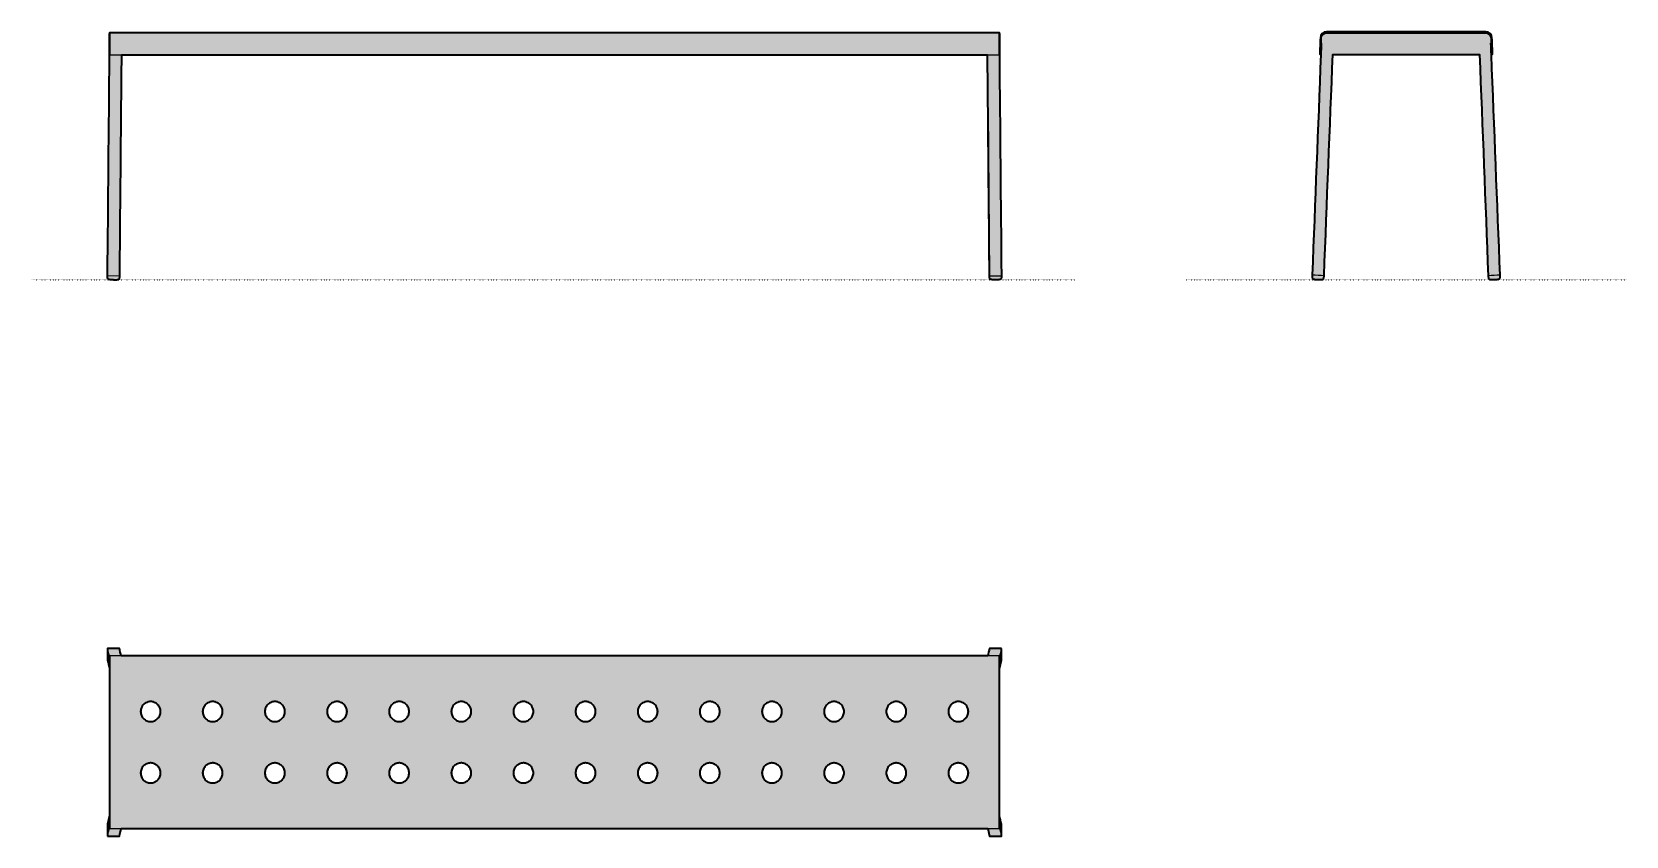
# Model space of a CAD drawing. Header units: millimetres. Extents: x 0 to 2951, y -1031 to 459.
import ezdxf

# ---------------------------------------------------------------- set-up
doc = ezdxf.new("R2010")
doc.units = ezdxf.units.MM
doc.linetypes.add('Dots', pattern=[1, 0, -1])
doc.layers.add('Blocks', color=7, linetype='Continuous')
doc.layers.add('Blocks$Fill', color=7, linetype='Continuous', true_color=0xffffff)
for name, color, linetype, lineweight, true_color in [('Blocks$Inner', 7, 'Continuous', 25, 0x007f00), ('Blocks$Outline', 7, 'Continuous', 35, 0xff3f3f), ('Groud', 7, 'Dots', 25, 0x243775)]:
    doc.layers.add(name, color=color, linetype=linetype, lineweight=lineweight, true_color=true_color)

# ---------------------------------------------------------------- blocks, each defined once
blk = doc.blocks.new('Balcony Bench Side')
at = {"layer": 'Blocks$Fill'}
blk.add_hatch(color=256, dxfattribs=at).paths.add_polyline_path([(558.8, 7.6), (558.9, 5.7), (559, 4.9), (559.1, 4.4), (559.1, 4), (559.2, 3.8), (559.2, 3.5), (559.3, 3.3), (559.3, 3.1), (559.4, 3), (559.4, 2.9), (559.4, 2.8), (559.5, 2.7), (559.5, 2.6), (559.5, 2.5), (559.6, 2.4), (559.6, 2.3), (559.7, 2.2), (559.7, 2.2), (559.7, 2.1), (559.8, 2.1), (559.8, 2), (559.8, 2), (559.9, 1.9), (559.9, 1.9), (559.9, 1.9), (560, 1.8), (560, 1.8), (560, 1.7), (560.1, 1.7), (560.1, 1.6), (560.2, 1.6), (560.2, 1.6), (560.2, 1.5), (560.3, 1.5), (560.3, 1.4), (560.4, 1.4), (560.4, 1.4), (560.5, 1.3), (560.5, 1.3), (560.6, 1.3), (560.6, 1.2), (560.7, 1.2), (560.7, 1.2), (560.8, 1.1), (560.8, 1.1), (560.9, 1.1), (560.9, 1), (561, 1), (561.1, 1), (561.2, 0.9), (561.3, 0.9), (561.5, 0.8), (561.6, 0.8), (561.7, 0.8), (561.8, 0.7), (561.9, 0.7), (562.2, 0.6), (562.4, 0.6), (562.7, 0.5), (562.9, 0.5), (563.4, 0.4), (563.9, 0.4), (564.4, 0.4), (564.9, 0.4), (565.9, 0.3), (567, 0.3), (571.3, 0.5), (574, 0.7), (575.4, 0.8), (576.1, 0.9), (576.8, 1), (577.1, 1), (577.4, 1.1), (577.7, 1.2), (578.1, 1.3), (578.2, 1.3), (578.4, 1.4), (578.6, 1.4), (578.7, 1.5), (578.9, 1.6), (579, 1.6), (579.2, 1.7), (579.3, 1.8), (579.4, 1.8), (579.5, 1.9), (579.5, 1.9), (579.6, 1.9), (579.7, 2), (579.7, 2), (579.8, 2.1), (579.8, 2.1), (579.9, 2.2), (580, 2.2), (580, 2.3), (580.1, 2.4), (580.1, 2.4), (580.2, 2.5), (580.2, 2.5), (580.3, 2.6), (580.3, 2.7), (580.3, 2.7), (580.4, 2.8), (580.4, 2.9), (580.5, 2.9), (580.5, 3), (580.5, 3.1), (580.6, 3.1), (580.6, 3.2), (580.6, 3.3), (580.6, 3.3), (580.7, 3.4), (580.7, 3.5), (580.7, 3.6), (580.7, 3.6), (580.7, 3.7), (580.8, 3.8), (580.8, 4), (580.8, 4.1), (580.8, 4.3), (580.9, 4.4), (580.9, 4.6), (580.9, 4.7), (580.9, 4.9), (580.9, 5.2), (580.9, 5.5), (580.9, 5.8), (580.9, 6.1), (580.8, 8.1), (580.8, 8.5), (563.9, 438.1), (564.7, 438.1), (565.5, 417.8), (567, 417.9), (565.8, 448.3), (565.7, 448.6), (565.7, 448.9), (565.7, 449.2), (565.7, 449.5), (565.6, 449.8), (565.6, 450.1), (565.5, 450.3), (565.5, 450.6), (565.4, 450.9), (565.3, 451.2), (565.3, 451.4), (565.2, 451.7), (565.1, 452), (565, 452.2), (564.9, 452.5), (564.8, 452.7), (564.7, 453), (564.6, 453.2), (564.4, 453.5), (564.3, 453.7), (564.2, 454), (564, 454.2), (563.9, 454.4), (563.7, 454.6), (563.6, 454.8), (563.4, 455.1), (563.3, 455.3), (563.1, 455.5), (562.9, 455.7), (562.7, 455.9), (562.6, 456.1), (562.4, 456.2), (562.2, 456.4), (562, 456.6), (561.8, 456.8), (561.6, 456.9), (561.4, 457.1), (561.2, 457.2), (560.9, 457.4), (560.7, 457.5), (560.5, 457.7), (560.3, 457.8), (560, 457.9), (559.8, 458.1), (559.5, 458.2), (559.3, 458.3), (559, 458.4), (558.8, 458.5), (558.5, 458.6), (558.3, 458.7), (558, 458.8), (557.7, 458.9), (557.5, 458.9), (557.2, 459), (556.9, 459.1), (556.6, 459.1), (556.3, 459.2), (556.1, 459.2), (555.8, 459.2), (555.5, 459.3), (555.2, 459.3), (554.9, 459.3), (554.6, 459.3), (554.3, 459.3), (259.6, 459.3), (259.3, 459.3), (259, 459.3), (258.7, 459.3), (258.4, 459.3), (258.1, 459.2), (257.8, 459.2), (257.5, 459.2), (257.2, 459.1), (256.9, 459.1), (256.7, 459), (256.4, 458.9), (256.1, 458.9), (255.8, 458.8), (255.6, 458.7), (255.3, 458.6), (255.1, 458.5), (254.8, 458.4), (254.6, 458.3), (254.3, 458.2), (254.1, 458.1), (253.8, 457.9), (253.6, 457.8), (253.4, 457.7), (253.1, 457.5), (252.9, 457.4), (252.7, 457.2), (252.5, 457.1), (252.3, 456.9), (252.1, 456.8), (251.9, 456.6), (251.7, 456.4), (251.5, 456.2), (251.3, 456.1), (251.1, 455.9), (250.9, 455.7), (250.8, 455.5), (250.6, 455.3), (250.4, 455.1), (250.3, 454.8), (250.1, 454.6), (250, 454.4), (249.8, 454.2), (249.7, 454), (249.5, 453.7), (249.4, 453.5), (249.3, 453.2), (249.2, 453), (249.1, 452.7), (249, 452.5), (248.9, 452.2), (248.8, 452), (248.7, 451.7), (248.6, 451.4), (248.5, 451.2), (248.4, 450.9), (248.4, 450.6), (248.3, 450.3), (248.3, 450.1), (248.2, 449.8), (248.2, 449.5), (248.1, 449.2), (248.1, 448.9), (248.1, 448.6), (248.1, 448.3), (246.9, 417.9), (248.4, 417.8), (249.2, 438.1), (249.9, 438.1), (233, 8.5), (233, 8.2), (232.9, 6.1), (232.9, 5.8), (232.9, 5.5), (232.9, 5.2), (233, 4.9), (233, 4.8), (233, 4.6), (233, 4.5), (233, 4.3), (233, 4.2), (233, 4), (233.1, 3.9), (233.1, 3.7), (233.1, 3.7), (233.1, 3.6), (233.2, 3.5), (233.2, 3.5), (233.2, 3.4), (233.2, 3.3), (233.3, 3.2), (233.3, 3.2), (233.3, 3.1), (233.4, 3), (233.4, 3), (233.4, 2.9), (233.5, 2.8), (233.5, 2.8), (233.5, 2.7), (233.6, 2.6), (233.6, 2.6), (233.7, 2.5), (233.7, 2.5), (233.8, 2.4), (233.8, 2.3), (233.9, 2.3), (233.9, 2.2), (234, 2.2), (234.1, 2.1), (234.1, 2.1), (234.2, 2), (234.3, 2), (234.3, 1.9), (234.4, 1.9), (234.5, 1.9), (234.5, 1.8), (234.7, 1.7), (234.8, 1.7), (235, 1.6), (235.1, 1.5), (235.3, 1.5), (235.5, 1.4), (235.6, 1.4), (235.8, 1.3), (236.1, 1.2), (236.4, 1.2), (236.8, 1.1), (237.1, 1), (237.8, 0.9), (238.4, 0.8), (239.8, 0.7), (243.9, 0.5), (246.9, 0.4), (247.9, 0.4), (248.9, 0.4), (249.4, 0.4), (249.9, 0.4), (250.4, 0.5), (250.9, 0.5), (251.2, 0.6), (251.4, 0.6), (251.7, 0.7), (251.9, 0.7), (252, 0.8), (252.2, 0.8), (252.3, 0.8), (252.4, 0.9), (252.5, 0.9), (252.6, 1), (252.7, 1), (252.9, 1.1), (252.9, 1.1), (253, 1.1), (253, 1.1), (253.1, 1.2), (253.1, 1.2), (253.2, 1.2), (253.2, 1.3), (253.3, 1.3), (253.3, 1.3), (253.4, 1.4), (253.4, 1.4), (253.5, 1.4), (253.5, 1.5), (253.6, 1.5), (253.6, 1.6), (253.7, 1.6), (253.7, 1.6), (253.7, 1.7), (253.8, 1.7), (253.8, 1.8), (253.9, 1.8), (253.9, 1.9), (253.9, 1.9), (254, 1.9), (254, 2), (254, 2), (254.1, 2.1), (254.1, 2.1), (254.1, 2.2), (254.2, 2.2), (254.2, 2.3), (254.2, 2.3), (254.3, 2.4), (254.3, 2.5), (254.3, 2.6), (254.4, 2.7), (254.4, 2.8), (254.5, 2.9), (254.5, 3), (254.5, 3.2), (254.6, 3.4), (254.6, 3.6), (254.7, 3.8), (254.7, 4), (254.8, 4.5), (254.8, 4.9), (254.9, 5.8), (255, 7.6), (271.1, 417.1), (542.8, 417.1)], flags=0)
at = {"layer": 'Blocks$Inner'}
for points in [[(249.2, 438.1), (249.9, 438.1)], [(564.7, 438.1), (563.9, 438.1)]]:
    blk.add_lwpolyline(points, dxfattribs=at)
for points in [[(248.1, 448.3), (247.7, 438.1), (247.3, 428), (246.9, 417.9)], [(259.6, 459.3), (253, 459.3), (248.3, 454.8), (248.1, 448.3)], [(248.4, 417.8), (248.8, 427.9), (249.2, 438.1), (249.6, 448.2)], [(249.1, 417.1), (249.5, 427.2), (249.9, 437.4), (250.3, 447.5)], [(249.6, 448.2), (249.8, 453.9), (253.9, 457.8), (259.6, 457.8)], [(250.3, 447.5), (250.5, 453.2), (254.6, 457.1), (260.3, 457.1)], [(554.3, 459.3), (456, 459.3), (357.8, 459.3), (259.6, 459.3)], [(259.6, 457.8), (263.4, 457.8), (267.3, 457.8), (271.1, 457.8)], [(260.3, 457.1), (263.9, 457.1), (267.5, 457.1), (271.1, 457.1)], [(271.1, 457.8), (282.8, 457.8), (294.4, 457.8), (306.1, 457.8)], [(271.1, 457.1), (282.8, 457.1), (294.4, 457.1), (306.1, 457.1)], [(306.1, 457.8), (312.1, 457.8), (318.1, 457.8), (324.1, 457.8)], [(306.1, 457.1), (313, 457.1), (319.9, 457.1), (326.8, 457.1)], [(324.1, 457.8), (341.4, 457.8), (358.7, 457.8), (376, 457.8)], [(326.8, 457.1), (342.3, 457.1), (357.8, 457.1), (373.2, 457.1)], [(373.2, 457.1), (395.7, 457.1), (418.2, 457.1), (440.6, 457.1)], [(376, 457.8), (396.6, 457.8), (417.2, 457.8), (437.9, 457.8)], [(437.9, 457.8), (455.2, 457.8), (472.5, 457.8), (489.8, 457.8)], [(440.6, 457.1), (456.1, 457.1), (471.6, 457.1), (487, 457.1)], [(487, 457.1), (493.9, 457.1), (500.8, 457.1), (507.7, 457.1)], [(489.8, 457.8), (495.8, 457.8), (501.8, 457.8), (507.7, 457.8)], [(507.7, 457.8), (519.4, 457.8), (531.1, 457.8), (542.8, 457.8)], [(507.7, 457.1), (519.4, 457.1), (531.1, 457.1), (542.8, 457.1)], [(542.8, 457.8), (546.6, 457.8), (550.4, 457.8), (554.3, 457.8)], [(542.8, 457.1), (546.4, 457.1), (550, 457.1), (553.6, 457.1)], [(553.6, 457.1), (559.3, 457.1), (563.3, 453.2), (563.6, 447.5)], [(565.8, 448.3), (565.5, 454.8), (560.8, 459.3), (554.3, 459.3)], [(554.3, 457.8), (560, 457.8), (564, 453.9), (564.3, 448.2)], [(563.6, 447.5), (564, 437.4), (564.4, 427.2), (564.8, 417.1)], [(564.3, 448.2), (564.7, 438.1), (565.1, 427.9), (565.5, 417.8)], [(567, 417.9), (566.6, 428), (566.2, 438.1), (565.8, 448.3)], [(233, 8.5), (238.4, 144.7), (243.7, 280.9), (249.1, 417.1)], [(246.9, 417.9), (247.4, 417.9), (247.9, 417.8), (248.4, 417.8)], [(271.1, 417.1), (265.7, 280.6), (260.4, 144.1), (255, 7.6)], [(542.8, 417.1), (452.2, 417.1), (361.6, 417.1), (271.1, 417.1)], [(558.8, 7.6), (553.5, 144.1), (548.1, 280.6), (542.8, 417.1)], [(564.8, 417.1), (570.1, 280.9), (575.5, 144.7), (580.8, 8.5)], [(565.5, 417.8), (566, 417.8), (566.5, 417.9), (567, 417.9)], [(255, 7.6), (247.7, 7.9), (240.4, 8.2), (233, 8.5)], [(246.9, 0.4), (246.5, 0.4), (245.7, 0.4), (245.2, 0.4)], [(580.8, 8.5), (573.5, 8.2), (566.2, 7.9), (558.8, 7.6)], [(568.6, 0.4), (568.2, 0.4), (567.4, 0.4), (567, 0.3)]]:
    blk.add_open_spline(points, degree=3, dxfattribs=at)
for points, knots in [([(245.2, 0.4), (244.8, 0.4), (244.3, 0.5), (243.9, 0.5), (243.4, 0.5), (243, 0.5), (242.5, 0.5), (242.1, 0.6), (241.6, 0.6), (241.2, 0.6), (240.7, 0.6), (240.3, 0.7), (239.8, 0.7), (239.3, 0.7), (238.9, 0.8), (238.4, 0.8), (238, 0.9), (237.5, 0.9), (237.1, 1), (236.7, 1.1), (236.2, 1.2), (235.8, 1.3), (235.3, 1.4), (234.9, 1.6), (234.5, 1.8), (234.1, 2), (233.8, 2.3), (233.6, 2.6), (233.4, 3), (233.2, 3.3), (233.1, 3.7), (233, 4.1), (233, 4.5), (233, 4.9), (232.9, 5.3), (232.9, 5.7), (232.9, 6.1), (233, 6.5), (233, 6.9), (233, 7.3), (233, 7.7), (233, 8.1), (233, 8.5)], [15, 15, 15, 15, 16, 16, 16, 17, 17, 17, 18, 18, 18, 19, 19, 19, 20, 20, 20, 21, 21, 21, 22, 22, 22, 23, 23, 23, 24, 24, 24, 25, 25, 25, 26, 26, 26, 27, 27, 27, 28, 28, 28, 29, 29, 29, 29]), ([(255, 7.6), (255, 7.2), (255, 6.9), (255, 6.6), (254.9, 6.3), (254.9, 6.1), (254.9, 5.8), (254.9, 5.5), (254.9, 5.2), (254.8, 4.9), (254.8, 4.6), (254.8, 4.3), (254.7, 4), (254.7, 3.7), (254.6, 3.4), (254.5, 3.2), (254.5, 2.9), (254.3, 2.6), (254.2, 2.3), (254.1, 2.1), (253.9, 1.8), (253.7, 1.6), (253.4, 1.4), (253.2, 1.2), (252.9, 1.1), (252.6, 0.9), (252.2, 0.8), (251.9, 0.7), (251.6, 0.7), (251.3, 0.6), (250.9, 0.5), (250.6, 0.5), (250.3, 0.5), (249.9, 0.4), (249.6, 0.4), (249.3, 0.4), (248.9, 0.4), (248.6, 0.4), (248.2, 0.4), (247.9, 0.4), (247.6, 0.4), (247.2, 0.4), (246.9, 0.4)], [0, 0, 0, 0, 1, 1, 1, 2, 2, 2, 3, 3, 3, 4, 4, 4, 5, 5, 5, 6, 6, 6, 7, 7, 7, 8, 8, 8, 9, 9, 9, 10, 10, 10, 11, 11, 11, 12, 12, 12, 13, 13, 13, 14, 14, 14, 14]), ([(567, 0.3), (566.6, 0.3), (566.3, 0.3), (565.9, 0.3), (565.6, 0.3), (565.3, 0.3), (564.9, 0.4), (564.6, 0.4), (564.3, 0.4), (563.9, 0.4), (563.6, 0.4), (563.2, 0.5), (562.9, 0.5), (562.6, 0.6), (562.3, 0.6), (561.9, 0.7), (561.6, 0.8), (561.3, 0.9), (561, 1), (560.7, 1.2), (560.4, 1.3), (560.2, 1.6), (560, 1.8), (559.8, 2), (559.6, 2.3), (559.5, 2.6), (559.4, 2.8), (559.3, 3.1), (559.2, 3.4), (559.2, 3.7), (559.1, 4), (559.1, 4.3), (559, 4.6), (559, 4.9), (559, 5.1), (559, 5.4), (558.9, 5.7), (558.9, 6), (558.9, 6.3), (558.9, 6.6), (558.9, 6.9), (558.8, 7.2), (558.8, 7.6)], [15, 15, 15, 15, 16, 16, 16, 17, 17, 17, 18, 18, 18, 19, 19, 19, 20, 20, 20, 21, 21, 21, 22, 22, 22, 23, 23, 23, 24, 24, 24, 25, 25, 25, 26, 26, 26, 27, 27, 27, 28, 28, 28, 29, 29, 29, 29]), ([(580.8, 8.5), (580.8, 8), (580.8, 7.6), (580.9, 7.2), (580.9, 6.8), (580.9, 6.5), (580.9, 6.1), (580.9, 5.7), (580.9, 5.3), (580.9, 4.9), (580.9, 4.5), (580.8, 4.1), (580.7, 3.7), (580.7, 3.3), (580.5, 2.9), (580.3, 2.6), (580, 2.3), (579.7, 2), (579.3, 1.8), (578.9, 1.6), (578.5, 1.4), (578.1, 1.3), (577.6, 1.2), (577.2, 1.1), (576.8, 1), (576.3, 0.9), (575.9, 0.8), (575.4, 0.8), (575, 0.7), (574.5, 0.7), (574, 0.7), (573.6, 0.6), (573.1, 0.6), (572.7, 0.6), (572.2, 0.6), (571.8, 0.5), (571.3, 0.5), (570.9, 0.5), (570.4, 0.5), (570, 0.4), (569.5, 0.4), (569.1, 0.4), (568.6, 0.4)], [0, 0, 0, 0, 1, 1, 1, 2, 2, 2, 3, 3, 3, 4, 4, 4, 5, 5, 5, 6, 6, 6, 7, 7, 7, 8, 8, 8, 9, 9, 9, 10, 10, 10, 11, 11, 11, 12, 12, 12, 13, 13, 13, 14, 14, 14, 14])]:
    blk.add_open_spline(points, degree=3, knots=knots, dxfattribs=at)
at = {"layer": 'Blocks$Outline'}
for points in [[(249.2, 438.1), (249.9, 438.1)], [(563.9, 438.1), (564.7, 438.1)]]:
    blk.add_lwpolyline(points, dxfattribs=at)
for points, knots in [([(564.7, 438.1), (564.9, 431.3), (565.2, 424.6), (565.5, 417.8), (566, 417.8), (566.5, 417.9), (567, 417.9), (566.6, 428), (566.2, 438.1), (565.8, 448.3), (565.5, 454.8), (560.8, 459.3), (554.3, 459.3), (456, 459.3), (357.8, 459.3), (259.6, 459.3), (253, 459.3), (248.3, 454.8), (248.1, 448.3), (247.7, 438.1), (247.3, 428), (246.9, 417.9), (247.4, 417.9), (247.9, 417.8), (248.4, 417.8), (248.7, 424.6), (248.9, 431.3), (249.2, 438.1)], [7.333333, 7.333333, 7.333333, 7.333333, 8, 8, 8, 9, 9, 9, 10, 10, 10, 11, 11, 11, 12, 12, 12, 13, 13, 13, 14, 14, 14, 15, 15, 15, 15.666667, 15.666667, 15.666667, 15.666667]), ([(249.9, 438.1), (249.6, 431.1), (249.4, 424.1), (249.1, 417.1), (243.7, 280.9), (238.4, 144.7), (233, 8.5)], [-13.689699, -13.689699, -13.689699, -13.689699, -13, -13, -13, -12, -12, -12, -12]), ([(255, 7.6), (260.4, 144.1), (265.7, 280.6), (271.1, 417.1), (361.6, 417.1), (452.2, 417.1), (542.8, 417.1), (548.1, 280.6), (553.5, 144.1), (558.8, 7.6)], [-11, -11, -11, -11, -10, -10, -10, -9, -9, -9, -8, -8, -8, -8]), ([(580.8, 8.5), (575.5, 144.7), (570.1, 280.9), (564.8, 417.1), (564.5, 424.1), (564.2, 431.1), (563.9, 438.1)], [-27, -27, -27, -27, -26, -26, -26, -25.31124, -25.31124, -25.31124, -25.31124]), ([(233, 8.5), (233, 8.1), (233, 7.7), (233, 7.3), (233, 6.9), (233, 6.5), (232.9, 6.1), (232.9, 5.7), (232.9, 5.3), (233, 4.9), (233, 4.5), (233, 4.1), (233.1, 3.7), (233.2, 3.3), (233.4, 3), (233.6, 2.6), (233.8, 2.3), (234.1, 2), (234.5, 1.8), (234.9, 1.6), (235.3, 1.4), (235.8, 1.3), (236.2, 1.2), (236.7, 1.1), (237.1, 1), (237.5, 0.9), (238, 0.9), (238.4, 0.8), (238.9, 0.8), (239.3, 0.7), (239.8, 0.7), (240.3, 0.7), (240.7, 0.6), (241.2, 0.6), (241.6, 0.6), (242.1, 0.6), (242.5, 0.5), (243, 0.5), (243.4, 0.5), (243.9, 0.5), (244.3, 0.5), (244.8, 0.4), (245.2, 0.4), (245.7, 0.4), (246.5, 0.4), (246.9, 0.4), (247.2, 0.4), (247.6, 0.4), (247.9, 0.4), (248.2, 0.4), (248.6, 0.4), (248.9, 0.4), (249.3, 0.4), (249.6, 0.4), (249.9, 0.4), (250.3, 0.5), (250.6, 0.5), (250.9, 0.5), (251.3, 0.6), (251.6, 0.7), (251.9, 0.7), (252.2, 0.8), (252.6, 0.9), (252.9, 1.1), (253.2, 1.2), (253.4, 1.4), (253.7, 1.6), (253.9, 1.8), (254.1, 2.1), (254.2, 2.3), (254.3, 2.6), (254.5, 2.9), (254.5, 3.2), (254.6, 3.4), (254.7, 3.7), (254.7, 4), (254.8, 4.3), (254.8, 4.6), (254.8, 4.9), (254.9, 5.2), (254.9, 5.5), (254.9, 5.8), (254.9, 6.1), (254.9, 6.3), (255, 6.6), (255, 6.9), (255, 7.2), (255, 7.6)], [-29, -29, -29, -29, -28, -28, -28, -27, -27, -27, -26, -26, -26, -25, -25, -25, -24, -24, -24, -23, -23, -23, -22, -22, -22, -21, -21, -21, -20, -20, -20, -19, -19, -19, -18, -18, -18, -17, -17, -17, -16, -16, -16, -15, -15, -15, -14, -14, -14, -13, -13, -13, -12, -12, -12, -11, -11, -11, -10, -10, -10, -9, -9, -9, -8, -8, -8, -7, -7, -7, -6, -6, -6, -5, -5, -5, -4, -4, -4, -3, -3, -3, -2, -2, -2, -1, -1, -1, 0, 0, 0, 0]), ([(558.8, 7.6), (558.8, 7.2), (558.9, 6.9), (558.9, 6.6), (558.9, 6.3), (558.9, 6), (558.9, 5.7), (559, 5.4), (559, 5.1), (559, 4.9), (559, 4.6), (559.1, 4.3), (559.1, 4), (559.2, 3.7), (559.2, 3.4), (559.3, 3.1), (559.4, 2.8), (559.5, 2.6), (559.6, 2.3), (559.8, 2), (560, 1.8), (560.2, 1.6), (560.4, 1.3), (560.7, 1.2), (561, 1), (561.3, 0.9), (561.6, 0.8), (561.9, 0.7), (562.3, 0.6), (562.6, 0.6), (562.9, 0.5), (563.2, 0.5), (563.6, 0.4), (563.9, 0.4), (564.3, 0.4), (564.6, 0.4), (564.9, 0.4), (565.3, 0.3), (565.6, 0.3), (565.9, 0.3), (566.3, 0.3), (566.6, 0.3), (567, 0.3), (567.4, 0.4), (568.2, 0.4), (568.6, 0.4), (569.1, 0.4), (569.5, 0.4), (570, 0.4), (570.4, 0.5), (570.9, 0.5), (571.3, 0.5), (571.8, 0.5), (572.2, 0.6), (572.7, 0.6), (573.1, 0.6), (573.6, 0.6), (574, 0.7), (574.5, 0.7), (575, 0.7), (575.4, 0.8), (575.9, 0.8), (576.3, 0.9), (576.8, 1), (577.2, 1.1), (577.6, 1.2), (578.1, 1.3), (578.5, 1.4), (578.9, 1.6), (579.3, 1.8), (579.7, 2), (580, 2.3), (580.3, 2.6), (580.5, 2.9), (580.7, 3.3), (580.7, 3.7), (580.8, 4.1), (580.9, 4.5), (580.9, 4.9), (580.9, 5.3), (580.9, 5.7), (580.9, 6.1), (580.9, 6.5), (580.9, 6.8), (580.9, 7.2), (580.8, 7.6), (580.8, 8), (580.8, 8.5)], [-29, -29, -29, -29, -28, -28, -28, -27, -27, -27, -26, -26, -26, -25, -25, -25, -24, -24, -24, -23, -23, -23, -22, -22, -22, -21, -21, -21, -20, -20, -20, -19, -19, -19, -18, -18, -18, -17, -17, -17, -16, -16, -16, -15, -15, -15, -14, -14, -14, -13, -13, -13, -12, -12, -12, -11, -11, -11, -10, -10, -10, -9, -9, -9, -8, -8, -8, -7, -7, -7, -6, -6, -6, -5, -5, -5, -4, -4, -4, -3, -3, -3, -2, -2, -2, -1, -1, -1, 0, 0, 0, 0])]:
    blk.add_open_spline(points, degree=3, knots=knots, dxfattribs=at)
blk = doc.blocks.new('Balcony Bench Top')
at = {"layer": 'Blocks$Fill'}
h = blk.add_hatch(color=256, dxfattribs=at)
h.paths.add_polyline_path([(433.3, -810.2), (433.3, -788.2), (419.5, -785), (419.5, 819.1), (433.3, 822.3), (433.3, 822.8), (433.3, 843.8), (433.3, 844.3), (432.5, 844.3), (432.4, 844.3), (432.4, 844.3), (432.4, 844.3), (432.4, 844.3), (432.4, 844.3), (432.3, 844.3), (432.3, 844.3), (432.3, 844.3), (412.6, 844.3), (412.6, 844.3), (412.6, 844.3), (412.6, 844.3), (412.5, 844.3), (412.5, 844.3), (412.5, 844.3), (412.5, 844.3), (412.4, 844.3), (411.4, 844.3), (395.3, 840.5), (123.6, 840.5), (107.5, 844.3), (106.5, 844.3), (85.6, 844.3), (85.6, 822.3), (99.4, 819.1), (99.4, -785), (85.6, -788.2), (85.6, -788.7), (85.6, -810.2), (86.4, -810.2), (107.5, -810.2), (123.6, -806.5), (395.3, -806.5), (411.4, -810.2), (412.4, -810.2)], flags=0)
h.paths.add_polyline_path([(221, -728.5), (221, -729), (221, -729.5), (221, -730), (221.1, -730.5), (221, -730.9), (221, -731.4), (221, -731.8), (221, -732.3), (220.9, -732.7), (220.9, -733.2), (220.8, -733.6), (220.7, -734.1), (220.6, -734.5), (220.5, -734.9), (220.4, -735.4), (220.3, -735.8), (220.1, -736.3), (220, -736.7), (219.8, -737.1), (219.6, -737.5), (219.5, -738), (219.3, -738.4), (219.1, -738.8), (218.9, -739.2), (218.7, -739.6), (218.4, -740), (218.2, -740.4), (217.9, -740.7), (217.7, -741.1), (217.4, -741.5), (217.1, -741.8), (216.9, -742.2), (216.6, -742.5), (216.3, -742.9), (216, -743.2), (215.6, -743.5), (215.3, -743.9), (215, -744.2), (214.6, -744.5), (214.3, -744.8), (213.9, -745), (213.6, -745.3), (213.2, -745.6), (212.8, -745.8), (212.5, -746.1), (212.1, -746.3), (211.7, -746.6), (211.3, -746.8), (210.9, -747), (210.5, -747.2), (210.1, -747.4), (209.6, -747.5), (209.2, -747.7), (208.8, -747.9), (208.4, -748), (207.9, -748.2), (207.5, -748.3), (207.1, -748.4), (206.6, -748.5), (206.2, -748.6), (205.7, -748.7), (205.3, -748.8), (204.8, -748.8), (204.4, -748.9), (203.9, -748.9), (203.5, -748.9), (203, -749), (202.6, -749), (202.1, -749), (201.7, -748.9), (201.2, -748.9), (200.8, -748.9), (200.3, -748.8), (199.9, -748.8), (199.4, -748.7), (199, -748.6), (198.5, -748.5), (198.1, -748.4), (197.6, -748.3), (197.2, -748.2), (196.8, -748), (196.3, -747.9), (195.9, -747.7), (195.5, -747.6), (195.1, -747.4), (194.7, -747.2), (194.2, -747), (193.8, -746.8), (193.4, -746.6), (193.1, -746.3), (192.7, -746.1), (192.3, -745.9), (191.9, -745.6), (191.5, -745.3), (191.2, -745.1), (190.8, -744.8), (190.5, -744.5), (190.1, -744.2), (189.8, -743.9), (189.5, -743.5), (189.2, -743.2), (188.9, -742.9), (188.6, -742.6), (188.3, -742.2), (188, -741.9), (187.7, -741.5), (187.4, -741.1), (187.2, -740.8), (186.9, -740.4), (186.7, -740), (186.5, -739.6), (186.2, -739.2), (186, -738.8), (185.8, -738.4), (185.6, -738), (185.5, -737.6), (185.3, -737.1), (185.1, -736.7), (185, -736.3), (184.9, -735.8), (184.7, -735.4), (184.6, -735), (184.5, -734.5), (184.4, -734.1), (184.3, -733.7), (184.3, -733.2), (184.2, -732.8), (184.2, -732.4), (184.1, -731.9), (184.1, -731.4), (184.1, -730.9), (184.1, -730.5), (184.1, -730), (184.1, -729.5), (184.1, -729.1), (184.1, -728.6), (184.2, -728.2), (184.3, -727.7), (184.3, -727.3), (184.4, -726.8), (184.5, -726.4), (184.6, -726), (184.7, -725.5), (184.9, -725.1), (185, -724.7), (185.1, -724.2), (185.3, -723.8), (185.5, -723.4), (185.6, -723), (185.8, -722.5), (186, -722.1), (186.2, -721.7), (186.5, -721.3), (186.7, -721), (186.9, -720.6), (187.2, -720.2), (187.4, -719.8), (187.7, -719.4), (188, -719.1), (188.3, -718.7), (188.5, -718.4), (188.8, -718), (189.2, -717.7), (189.5, -717.4), (189.8, -717.1), (190.1, -716.7), (190.5, -716.4), (190.8, -716.2), (191.2, -715.9), (191.5, -715.6), (191.9, -715.3), (192.3, -715.1), (192.7, -714.8), (193, -714.6), (193.4, -714.4), (193.8, -714.1), (194.2, -713.9), (194.6, -713.7), (195.1, -713.5), (195.5, -713.4), (195.9, -713.2), (196.3, -713), (196.8, -712.9), (197.2, -712.8), (197.6, -712.6), (198.1, -712.5), (198.5, -712.4), (198.9, -712.3), (199.4, -712.2), (199.8, -712.2), (200.3, -712.1), (200.7, -712.1), (201.2, -712), (201.6, -712), (202.1, -712), (202.6, -712), (203, -712), (203.5, -712), (203.9, -712), (204.4, -712.1), (204.8, -712.1), (205.3, -712.2), (205.7, -712.2), (206.2, -712.3), (206.6, -712.4), (207.1, -712.5), (207.5, -712.6), (207.9, -712.8), (208.4, -712.9), (208.8, -713), (209.2, -713.2), (209.6, -713.4), (210, -713.5), (210.5, -713.7), (210.9, -713.9), (211.3, -714.1), (211.7, -714.4), (212.1, -714.6), (212.5, -714.8), (212.8, -715.1), (213.2, -715.3), (213.6, -715.6), (213.9, -715.9), (214.3, -716.2), (214.6, -716.5), (215, -716.8), (215.3, -717.1), (215.6, -717.4), (216, -717.7), (216.3, -718), (216.6, -718.4), (216.9, -718.7), (217.1, -719.1), (217.4, -719.4), (217.7, -719.8), (217.9, -720.2), (218.2, -720.6), (218.4, -720.9), (218.6, -721.3), (218.9, -721.7), (219.1, -722.1), (219.3, -722.6), (219.5, -723), (219.6, -723.4), (219.8, -723.8), (220, -724.2), (220.1, -724.7), (220.3, -725.1), (220.4, -725.5), (220.5, -726), (220.6, -726.4), (220.7, -726.8), (220.8, -727.3), (220.8, -727.7), (220.9, -728.1)], flags=0)
h.paths.add_polyline_path([(298, -613.7), (298, -613.2), (298.1, -612.8), (298.1, -612.4), (298.2, -612), (298.3, -611.5), (298.4, -611.1), (298.5, -610.7), (298.7, -610.2), (298.8, -609.8), (298.9, -609.4), (299.1, -608.9), (299.3, -608.5), (299.4, -608.1), (299.6, -607.7), (299.8, -607.3), (300, -606.9), (300.3, -606.5), (300.5, -606.1), (300.7, -605.7), (301, -605.3), (301.2, -604.9), (301.5, -604.6), (301.8, -604.2), (302.1, -603.9), (302.4, -603.5), (302.7, -603.2), (303, -602.8), (303.3, -602.5), (303.6, -602.2), (303.9, -601.9), (304.3, -601.6), (304.6, -601.3), (305, -601), (305.3, -600.7), (305.7, -600.5), (306.1, -600.2), (306.5, -600), (306.8, -599.7), (307.2, -599.5), (307.6, -599.3), (308, -599.1), (308.5, -598.9), (308.9, -598.7), (309.3, -598.5), (309.7, -598.3), (310.1, -598.2), (310.6, -598), (311, -597.9), (311.4, -597.8), (311.9, -597.7), (312.3, -597.6), (312.7, -597.5), (313.2, -597.4), (313.6, -597.3), (314.1, -597.2), (314.5, -597.2), (315, -597.2), (315.5, -597.1), (315.9, -597.1), (316.4, -597.1), (316.8, -597.1), (317.3, -597.1), (317.7, -597.2), (318.2, -597.2), (318.6, -597.2), (319.1, -597.3), (319.5, -597.4), (320, -597.5), (320.4, -597.6), (320.9, -597.7), (321.3, -597.8), (321.7, -597.9), (322.2, -598), (322.6, -598.2), (323, -598.3), (323.4, -598.5), (323.9, -598.7), (324.3, -598.9), (324.7, -599.1), (325.1, -599.3), (325.5, -599.5), (325.9, -599.7), (326.3, -600), (326.6, -600.2), (327, -600.5), (327.4, -600.7), (327.7, -601), (328.1, -601.3), (328.4, -601.6), (328.8, -601.9), (329.1, -602.2), (329.4, -602.5), (329.8, -602.8), (330.1, -603.2), (330.4, -603.5), (330.7, -603.9), (330.9, -604.2), (331.2, -604.6), (331.5, -605), (331.7, -605.3), (332, -605.7), (332.2, -606.1), (332.5, -606.5), (332.7, -606.9), (332.9, -607.3), (333.1, -607.7), (333.3, -608.1), (333.4, -608.5), (333.6, -608.9), (333.8, -609.4), (333.9, -609.8), (334.1, -610.2), (334.2, -610.7), (334.3, -611.1), (334.4, -611.5), (334.5, -612), (334.6, -612.4), (334.7, -612.9), (334.7, -613.3), (334.8, -613.8), (334.8, -614.2), (334.8, -614.7), (334.9, -615.1), (334.9, -615.6), (334.9, -616.1), (334.8, -616.6), (334.8, -617.1), (334.8, -617.6), (334.7, -618), (334.6, -618.4), (334.6, -618.8), (334.5, -619.2), (334.4, -619.7), (334.3, -620.1), (334.2, -620.6), (334.1, -621), (333.9, -621.4), (333.8, -621.9), (333.6, -622.3), (333.4, -622.7), (333.3, -623.1), (333.1, -623.5), (332.9, -623.9), (332.7, -624.3), (332.4, -624.7), (332.2, -625.1), (332, -625.5), (331.7, -625.9), (331.5, -626.3), (331.2, -626.6), (330.9, -627), (330.7, -627.4), (330.4, -627.7), (330.1, -628), (329.8, -628.4), (329.4, -628.7), (329.1, -629), (328.8, -629.3), (328.4, -629.6), (328.1, -629.9), (327.7, -630.2), (327.4, -630.5), (327, -630.7), (326.6, -631), (326.2, -631.2), (325.9, -631.5), (325.5, -631.7), (325.1, -631.9), (324.7, -632.1), (324.3, -632.3), (323.8, -632.5), (323.4, -632.7), (323, -632.9), (322.6, -633), (322.2, -633.2), (321.7, -633.3), (321.3, -633.4), (320.8, -633.6), (320.4, -633.7), (320, -633.8), (319.5, -633.8), (319.1, -633.9), (318.6, -634), (318.2, -634), (317.7, -634.1), (317.3, -634.1), (316.8, -634.1), (316.3, -634.1), (315.9, -634.1), (315.4, -634.1), (315, -634.1), (314.5, -634), (314.1, -634), (313.6, -633.9), (313.2, -633.8), (312.7, -633.8), (312.3, -633.7), (311.9, -633.6), (311.4, -633.4), (311, -633.3), (310.5, -633.2), (310.1, -633), (309.7, -632.9), (309.3, -632.7), (308.8, -632.5), (308.4, -632.3), (308, -632.1), (307.6, -631.9), (307.2, -631.7), (306.8, -631.5), (306.5, -631.2), (306.1, -631), (305.7, -630.7), (305.3, -630.5), (305, -630.2), (304.6, -629.9), (304.3, -629.6), (303.9, -629.3), (303.6, -629), (303.3, -628.7), (303, -628.4), (302.6, -628), (302.3, -627.7), (302.1, -627.3), (301.8, -627), (301.5, -626.6), (301.2, -626.3), (301, -625.9), (300.7, -625.5), (300.5, -625.1), (300.3, -624.7), (300, -624.3), (299.8, -623.9), (299.6, -623.5), (299.4, -623.1), (299.3, -622.7), (299.1, -622.3), (298.9, -621.8), (298.8, -621.4), (298.7, -621), (298.5, -620.5), (298.4, -620.1), (298.3, -619.7), (298.2, -619.2), (298.1, -618.8), (298.1, -618.3), (298, -617.9), (297.9, -617.4), (297.9, -617), (297.9, -616.5), (297.9, -616.1), (297.9, -615.6), (297.9, -615.1), (297.9, -614.6), (297.9, -614.1)], flags=0)
h.paths.add_polyline_path([(221, -613.7), (221, -614.1), (221, -614.6), (221, -615.1), (221.1, -615.6), (221, -616.1), (221, -616.5), (221, -617), (221, -617.4), (220.9, -617.9), (220.9, -618.3), (220.8, -618.8), (220.7, -619.2), (220.6, -619.7), (220.5, -620.1), (220.4, -620.5), (220.3, -621), (220.1, -621.4), (220, -621.8), (219.8, -622.3), (219.6, -622.7), (219.5, -623.1), (219.3, -623.5), (219.1, -623.9), (218.9, -624.3), (218.7, -624.7), (218.4, -625.1), (218.2, -625.5), (217.9, -625.9), (217.7, -626.3), (217.4, -626.6), (217.1, -627), (216.9, -627.3), (216.6, -627.7), (216.3, -628), (216, -628.4), (215.6, -628.7), (215.3, -629), (215, -629.3), (214.6, -629.6), (214.3, -629.9), (213.9, -630.2), (213.6, -630.5), (213.2, -630.7), (212.8, -631), (212.5, -631.2), (212.1, -631.5), (211.7, -631.7), (211.3, -631.9), (210.9, -632.1), (210.5, -632.3), (210.1, -632.5), (209.6, -632.7), (209.2, -632.9), (208.8, -633), (208.4, -633.2), (207.9, -633.3), (207.5, -633.4), (207.1, -633.6), (206.6, -633.7), (206.2, -633.8), (205.7, -633.8), (205.3, -633.9), (204.8, -634), (204.4, -634), (203.9, -634.1), (203.5, -634.1), (203, -634.1), (202.6, -634.1), (202.1, -634.1), (201.7, -634.1), (201.2, -634.1), (200.8, -634), (200.3, -634), (199.9, -633.9), (199.4, -633.8), (199, -633.8), (198.5, -633.7), (198.1, -633.6), (197.6, -633.4), (197.2, -633.3), (196.8, -633.2), (196.3, -633), (195.9, -632.9), (195.5, -632.7), (195.1, -632.5), (194.7, -632.3), (194.2, -632.1), (193.8, -631.9), (193.4, -631.7), (193.1, -631.5), (192.7, -631.2), (192.3, -631), (191.9, -630.7), (191.5, -630.5), (191.2, -630.2), (190.8, -629.9), (190.5, -629.6), (190.1, -629.3), (189.8, -629), (189.5, -628.7), (189.2, -628.4), (188.9, -628), (188.6, -627.7), (188.3, -627.4), (188, -627), (187.7, -626.6), (187.4, -626.3), (187.2, -625.9), (186.9, -625.5), (186.7, -625.1), (186.5, -624.7), (186.2, -624.3), (186, -623.9), (185.8, -623.5), (185.6, -623.1), (185.5, -622.7), (185.3, -622.3), (185.1, -621.9), (185, -621.4), (184.9, -621), (184.7, -620.6), (184.6, -620.1), (184.5, -619.7), (184.4, -619.2), (184.3, -618.8), (184.3, -618.4), (184.2, -618), (184.2, -617.6), (184.1, -617.1), (184.1, -616.6), (184.1, -616.1), (184.1, -615.6), (184.1, -615.1), (184.1, -614.7), (184.1, -614.2), (184.1, -613.8), (184.2, -613.3), (184.3, -612.9), (184.3, -612.4), (184.4, -612), (184.5, -611.5), (184.6, -611.1), (184.7, -610.7), (184.9, -610.2), (185, -609.8), (185.1, -609.4), (185.3, -608.9), (185.5, -608.5), (185.6, -608.1), (185.8, -607.7), (186, -607.3), (186.2, -606.9), (186.5, -606.5), (186.7, -606.1), (186.9, -605.7), (187.2, -605.3), (187.4, -605), (187.7, -604.6), (188, -604.2), (188.3, -603.9), (188.5, -603.5), (188.8, -603.2), (189.2, -602.8), (189.5, -602.5), (189.8, -602.2), (190.1, -601.9), (190.5, -601.6), (190.8, -601.3), (191.2, -601), (191.5, -600.7), (191.9, -600.5), (192.3, -600.2), (192.7, -600), (193, -599.7), (193.4, -599.5), (193.8, -599.3), (194.2, -599.1), (194.6, -598.9), (195.1, -598.7), (195.5, -598.5), (195.9, -598.3), (196.3, -598.2), (196.8, -598), (197.2, -597.9), (197.6, -597.8), (198.1, -597.7), (198.5, -597.6), (198.9, -597.5), (199.4, -597.4), (199.8, -597.3), (200.3, -597.2), (200.7, -597.2), (201.2, -597.2), (201.6, -597.1), (202.1, -597.1), (202.6, -597.1), (203, -597.1), (203.5, -597.1), (203.9, -597.2), (204.4, -597.2), (204.8, -597.2), (205.3, -597.3), (205.7, -597.4), (206.2, -597.5), (206.6, -597.6), (207.1, -597.7), (207.5, -597.8), (207.9, -597.9), (208.4, -598), (208.8, -598.2), (209.2, -598.3), (209.6, -598.5), (210, -598.7), (210.5, -598.9), (210.9, -599.1), (211.3, -599.3), (211.7, -599.5), (212.1, -599.7), (212.5, -600), (212.8, -600.2), (213.2, -600.5), (213.6, -600.7), (213.9, -601), (214.3, -601.3), (214.6, -601.6), (215, -601.9), (215.3, -602.2), (215.6, -602.5), (216, -602.8), (216.3, -603.2), (216.6, -603.5), (216.9, -603.9), (217.1, -604.2), (217.4, -604.6), (217.7, -604.9), (217.9, -605.3), (218.2, -605.7), (218.4, -606.1), (218.6, -606.5), (218.9, -606.9), (219.1, -607.3), (219.3, -607.7), (219.5, -608.1), (219.6, -608.5), (219.8, -608.9), (220, -609.4), (220.1, -609.8), (220.3, -610.2), (220.4, -610.7), (220.5, -611.1), (220.6, -611.5), (220.7, -612), (220.8, -612.4), (220.8, -612.8), (220.9, -613.2)], flags=0)
h.paths.add_polyline_path([(298, -38.5), (298, -38.1), (298.1, -37.7), (298.1, -37.3), (298.2, -36.8), (298.3, -36.4), (298.4, -36), (298.5, -35.5), (298.7, -35.1), (298.8, -34.7), (298.9, -34.2), (299.1, -33.8), (299.3, -33.4), (299.4, -33), (299.6, -32.6), (299.8, -32.1), (300, -31.7), (300.3, -31.3), (300.5, -30.9), (300.7, -30.6), (301, -30.2), (301.2, -29.8), (301.5, -29.4), (301.8, -29.1), (302.1, -28.7), (302.4, -28.4), (302.7, -28), (303, -27.7), (303.3, -27.4), (303.6, -27.1), (303.9, -26.8), (304.3, -26.5), (304.6, -26.2), (305, -25.9), (305.3, -25.6), (305.7, -25.3), (306.1, -25.1), (306.5, -24.8), (306.8, -24.6), (307.2, -24.4), (307.6, -24.1), (308, -23.9), (308.5, -23.7), (308.9, -23.5), (309.3, -23.4), (309.7, -23.2), (310.1, -23), (310.6, -22.9), (311, -22.8), (311.4, -22.6), (311.9, -22.5), (312.3, -22.4), (312.7, -22.3), (313.2, -22.2), (313.6, -22.2), (314.1, -22.1), (314.5, -22.1), (315, -22), (315.5, -22), (315.9, -22), (316.4, -22), (316.8, -22), (317.3, -22), (317.7, -22), (318.2, -22.1), (318.6, -22.1), (319.1, -22.2), (319.5, -22.2), (320, -22.3), (320.4, -22.4), (320.9, -22.5), (321.3, -22.6), (321.7, -22.8), (322.2, -22.9), (322.6, -23), (323, -23.2), (323.4, -23.4), (323.9, -23.5), (324.3, -23.7), (324.7, -23.9), (325.1, -24.1), (325.5, -24.4), (325.9, -24.6), (326.3, -24.8), (326.6, -25.1), (327, -25.3), (327.4, -25.6), (327.7, -25.9), (328.1, -26.2), (328.4, -26.4), (328.8, -26.7), (329.1, -27.1), (329.4, -27.4), (329.8, -27.7), (330.1, -28), (330.4, -28.4), (330.7, -28.7), (330.9, -29.1), (331.2, -29.4), (331.5, -29.8), (331.7, -30.2), (332, -30.6), (332.2, -31), (332.5, -31.3), (332.7, -31.7), (332.9, -32.1), (333.1, -32.5), (333.3, -33), (333.4, -33.4), (333.6, -33.8), (333.8, -34.2), (333.9, -34.7), (334.1, -35.1), (334.2, -35.5), (334.3, -36), (334.4, -36.4), (334.5, -36.8), (334.6, -37.3), (334.7, -37.7), (334.7, -38.2), (334.8, -38.6), (334.8, -39.1), (334.8, -39.5), (334.9, -40), (334.9, -40.5), (334.9, -40.9), (334.8, -41.4), (334.8, -41.9), (334.8, -42.4), (334.7, -42.8), (334.6, -43.2), (334.6, -43.7), (334.5, -44.1), (334.4, -44.5), (334.3, -45), (334.2, -45.4), (334.1, -45.8), (333.9, -46.3), (333.8, -46.7), (333.6, -47.1), (333.4, -47.6), (333.3, -48), (333.1, -48.4), (332.9, -48.8), (332.7, -49.2), (332.4, -49.6), (332.2, -50), (332, -50.4), (331.7, -50.8), (331.5, -51.1), (331.2, -51.5), (330.9, -51.9), (330.7, -52.2), (330.4, -52.6), (330.1, -52.9), (329.8, -53.2), (329.4, -53.5), (329.1, -53.9), (328.8, -54.2), (328.4, -54.5), (328.1, -54.8), (327.7, -55.1), (327.4, -55.3), (327, -55.6), (326.6, -55.9), (326.2, -56.1), (325.9, -56.3), (325.5, -56.6), (325.1, -56.8), (324.7, -57), (324.3, -57.2), (323.8, -57.4), (323.4, -57.6), (323, -57.7), (322.6, -57.9), (322.2, -58), (321.7, -58.2), (321.3, -58.3), (320.8, -58.4), (320.4, -58.5), (320, -58.6), (319.5, -58.7), (319.1, -58.8), (318.6, -58.8), (318.2, -58.9), (317.7, -58.9), (317.3, -58.9), (316.8, -59), (316.3, -59), (315.9, -59), (315.4, -58.9), (315, -58.9), (314.5, -58.9), (314.1, -58.8), (313.6, -58.8), (313.2, -58.7), (312.7, -58.6), (312.3, -58.5), (311.9, -58.4), (311.4, -58.3), (311, -58.2), (310.5, -58), (310.1, -57.9), (309.7, -57.7), (309.3, -57.5), (308.8, -57.4), (308.4, -57.2), (308, -57), (307.6, -56.8), (307.2, -56.6), (306.8, -56.3), (306.5, -56.1), (306.1, -55.8), (305.7, -55.6), (305.3, -55.3), (305, -55), (304.6, -54.8), (304.3, -54.5), (303.9, -54.2), (303.6, -53.9), (303.3, -53.5), (303, -53.2), (302.6, -52.9), (302.3, -52.5), (302.1, -52.2), (301.8, -51.8), (301.5, -51.5), (301.2, -51.1), (301, -50.7), (300.7, -50.4), (300.5, -50), (300.3, -49.6), (300, -49.2), (299.8, -48.8), (299.6, -48.4), (299.4, -48), (299.3, -47.5), (299.1, -47.1), (298.9, -46.7), (298.8, -46.3), (298.7, -45.8), (298.5, -45.4), (298.4, -44.9), (298.3, -44.5), (298.2, -44.1), (298.1, -43.6), (298.1, -43.2), (298, -42.7), (297.9, -42.3), (297.9, -41.8), (297.9, -41.4), (297.9, -40.9), (297.9, -40.5), (297.9, -40), (297.9, -39.5), (297.9, -39)], flags=0)
h.paths.add_polyline_path([(298, -153.5), (298, -153.1), (298.1, -152.7), (298.1, -152.3), (298.2, -151.8), (298.3, -151.4), (298.4, -151), (298.5, -150.5), (298.7, -150.1), (298.8, -149.7), (298.9, -149.2), (299.1, -148.8), (299.3, -148.4), (299.4, -148), (299.6, -147.6), (299.8, -147.1), (300, -146.7), (300.3, -146.3), (300.5, -145.9), (300.7, -145.6), (301, -145.2), (301.2, -144.8), (301.5, -144.4), (301.8, -144.1), (302.1, -143.7), (302.4, -143.4), (302.7, -143), (303, -142.7), (303.3, -142.4), (303.6, -142.1), (303.9, -141.8), (304.3, -141.5), (304.6, -141.2), (305, -140.9), (305.3, -140.6), (305.7, -140.3), (306.1, -140.1), (306.5, -139.8), (306.8, -139.6), (307.2, -139.4), (307.6, -139.1), (308, -138.9), (308.5, -138.7), (308.9, -138.5), (309.3, -138.4), (309.7, -138.2), (310.1, -138), (310.6, -137.9), (311, -137.8), (311.4, -137.6), (311.9, -137.5), (312.3, -137.4), (312.7, -137.3), (313.2, -137.2), (313.6, -137.2), (314.1, -137.1), (314.5, -137.1), (315, -137), (315.5, -137), (315.9, -137), (316.4, -137), (316.8, -137), (317.3, -137), (317.7, -137), (318.2, -137.1), (318.6, -137.1), (319.1, -137.2), (319.5, -137.2), (320, -137.3), (320.4, -137.4), (320.9, -137.5), (321.3, -137.6), (321.7, -137.8), (322.2, -137.9), (322.6, -138), (323, -138.2), (323.4, -138.4), (323.9, -138.5), (324.3, -138.7), (324.7, -138.9), (325.1, -139.1), (325.5, -139.4), (325.9, -139.6), (326.3, -139.8), (326.6, -140.1), (327, -140.3), (327.4, -140.6), (327.7, -140.9), (328.1, -141.2), (328.4, -141.4), (328.8, -141.7), (329.1, -142.1), (329.4, -142.4), (329.8, -142.7), (330.1, -143), (330.4, -143.4), (330.7, -143.7), (330.9, -144.1), (331.2, -144.4), (331.5, -144.8), (331.7, -145.2), (332, -145.6), (332.2, -146), (332.5, -146.3), (332.7, -146.7), (332.9, -147.1), (333.1, -147.5), (333.3, -148), (333.4, -148.4), (333.6, -148.8), (333.8, -149.2), (333.9, -149.7), (334.1, -150.1), (334.2, -150.5), (334.3, -151), (334.4, -151.4), (334.5, -151.8), (334.6, -152.3), (334.7, -152.7), (334.7, -153.2), (334.8, -153.6), (334.8, -154.1), (334.8, -154.5), (334.9, -155), (334.9, -155.5), (334.9, -155.9), (334.8, -156.4), (334.8, -156.9), (334.8, -157.4), (334.7, -157.8), (334.6, -158.2), (334.6, -158.7), (334.5, -159.1), (334.4, -159.5), (334.3, -160), (334.2, -160.4), (334.1, -160.8), (333.9, -161.3), (333.8, -161.7), (333.6, -162.1), (333.4, -162.6), (333.3, -163), (333.1, -163.4), (332.9, -163.8), (332.7, -164.2), (332.4, -164.6), (332.2, -165), (332, -165.4), (331.7, -165.8), (331.5, -166.1), (331.2, -166.5), (330.9, -166.9), (330.7, -167.2), (330.4, -167.6), (330.1, -167.9), (329.8, -168.2), (329.4, -168.5), (329.1, -168.9), (328.8, -169.2), (328.4, -169.5), (328.1, -169.8), (327.7, -170.1), (327.4, -170.3), (327, -170.6), (326.6, -170.9), (326.2, -171.1), (325.9, -171.3), (325.5, -171.6), (325.1, -171.8), (324.7, -172), (324.3, -172.2), (323.8, -172.4), (323.4, -172.6), (323, -172.7), (322.6, -172.9), (322.2, -173), (321.7, -173.2), (321.3, -173.3), (320.8, -173.4), (320.4, -173.5), (320, -173.6), (319.5, -173.7), (319.1, -173.8), (318.6, -173.8), (318.2, -173.9), (317.7, -173.9), (317.3, -173.9), (316.8, -174), (316.3, -174), (315.9, -174), (315.4, -173.9), (315, -173.9), (314.5, -173.9), (314.1, -173.8), (313.6, -173.8), (313.2, -173.7), (312.7, -173.6), (312.3, -173.5), (311.9, -173.4), (311.4, -173.3), (311, -173.2), (310.5, -173), (310.1, -172.9), (309.7, -172.7), (309.3, -172.5), (308.8, -172.4), (308.4, -172.2), (308, -172), (307.6, -171.8), (307.2, -171.6), (306.8, -171.3), (306.5, -171.1), (306.1, -170.8), (305.7, -170.6), (305.3, -170.3), (305, -170), (304.6, -169.8), (304.3, -169.5), (303.9, -169.2), (303.6, -168.9), (303.3, -168.5), (303, -168.2), (302.6, -167.9), (302.3, -167.5), (302.1, -167.2), (301.8, -166.8), (301.5, -166.5), (301.2, -166.1), (301, -165.7), (300.7, -165.4), (300.5, -165), (300.3, -164.6), (300, -164.2), (299.8, -163.8), (299.6, -163.4), (299.4, -163), (299.3, -162.5), (299.1, -162.1), (298.9, -161.7), (298.8, -161.3), (298.7, -160.8), (298.5, -160.4), (298.4, -159.9), (298.3, -159.5), (298.2, -159.1), (298.1, -158.6), (298.1, -158.2), (298, -157.7), (297.9, -157.3), (297.9, -156.8), (297.9, -156.4), (297.9, -155.9), (297.9, -155.5), (297.9, -155), (297.9, -154.5), (297.9, -154)], flags=0)
h.paths.add_polyline_path([(298, -268.5), (298, -268.1), (298.1, -267.7), (298.1, -267.3), (298.2, -266.8), (298.3, -266.4), (298.4, -266), (298.5, -265.5), (298.7, -265.1), (298.8, -264.7), (298.9, -264.2), (299.1, -263.8), (299.3, -263.4), (299.4, -263), (299.6, -262.6), (299.8, -262.1), (300, -261.7), (300.3, -261.3), (300.5, -260.9), (300.7, -260.6), (301, -260.2), (301.2, -259.8), (301.5, -259.4), (301.8, -259.1), (302.1, -258.7), (302.4, -258.4), (302.7, -258), (303, -257.7), (303.3, -257.4), (303.6, -257.1), (303.9, -256.8), (304.3, -256.5), (304.6, -256.2), (305, -255.9), (305.3, -255.6), (305.7, -255.3), (306.1, -255.1), (306.5, -254.8), (306.8, -254.6), (307.2, -254.4), (307.6, -254.1), (308, -253.9), (308.5, -253.7), (308.9, -253.5), (309.3, -253.4), (309.7, -253.2), (310.1, -253), (310.6, -252.9), (311, -252.8), (311.4, -252.6), (311.9, -252.5), (312.3, -252.4), (312.7, -252.3), (313.2, -252.2), (313.6, -252.2), (314.1, -252.1), (314.5, -252.1), (315, -252), (315.5, -252), (315.9, -252), (316.4, -252), (316.8, -252), (317.3, -252), (317.7, -252), (318.2, -252.1), (318.6, -252.1), (319.1, -252.2), (319.5, -252.2), (320, -252.3), (320.4, -252.4), (320.9, -252.5), (321.3, -252.6), (321.7, -252.8), (322.2, -252.9), (322.6, -253), (323, -253.2), (323.4, -253.4), (323.9, -253.5), (324.3, -253.7), (324.7, -253.9), (325.1, -254.1), (325.5, -254.4), (325.9, -254.6), (326.3, -254.8), (326.6, -255.1), (327, -255.3), (327.4, -255.6), (327.7, -255.9), (328.1, -256.2), (328.4, -256.4), (328.8, -256.7), (329.1, -257.1), (329.4, -257.4), (329.8, -257.7), (330.1, -258), (330.4, -258.4), (330.7, -258.7), (330.9, -259.1), (331.2, -259.4), (331.5, -259.8), (331.7, -260.2), (332, -260.6), (332.2, -261), (332.5, -261.3), (332.7, -261.7), (332.9, -262.1), (333.1, -262.5), (333.3, -263), (333.4, -263.4), (333.6, -263.8), (333.8, -264.2), (333.9, -264.7), (334.1, -265.1), (334.2, -265.5), (334.3, -266), (334.4, -266.4), (334.5, -266.8), (334.6, -267.3), (334.7, -267.7), (334.7, -268.2), (334.8, -268.6), (334.8, -269.1), (334.8, -269.5), (334.9, -270), (334.9, -270.5), (334.9, -270.9), (334.8, -271.4), (334.8, -271.9), (334.8, -272.4), (334.7, -272.8), (334.6, -273.2), (334.6, -273.7), (334.5, -274.1), (334.4, -274.5), (334.3, -275), (334.2, -275.4), (334.1, -275.8), (333.9, -276.3), (333.8, -276.7), (333.6, -277.1), (333.4, -277.6), (333.3, -278), (333.1, -278.4), (332.9, -278.8), (332.7, -279.2), (332.4, -279.6), (332.2, -280), (332, -280.4), (331.7, -280.8), (331.5, -281.1), (331.2, -281.5), (330.9, -281.9), (330.7, -282.2), (330.4, -282.6), (330.1, -282.9), (329.8, -283.2), (329.4, -283.5), (329.1, -283.9), (328.8, -284.2), (328.4, -284.5), (328.1, -284.8), (327.7, -285.1), (327.4, -285.3), (327, -285.6), (326.6, -285.9), (326.2, -286.1), (325.9, -286.3), (325.5, -286.6), (325.1, -286.8), (324.7, -287), (324.3, -287.2), (323.8, -287.4), (323.4, -287.6), (323, -287.7), (322.6, -287.9), (322.2, -288), (321.7, -288.2), (321.3, -288.3), (320.8, -288.4), (320.4, -288.5), (320, -288.6), (319.5, -288.7), (319.1, -288.8), (318.6, -288.8), (318.2, -288.9), (317.7, -288.9), (317.3, -288.9), (316.8, -289), (316.3, -289), (315.9, -289), (315.4, -288.9), (315, -288.9), (314.5, -288.9), (314.1, -288.8), (313.6, -288.8), (313.2, -288.7), (312.7, -288.6), (312.3, -288.5), (311.9, -288.4), (311.4, -288.3), (311, -288.2), (310.5, -288), (310.1, -287.9), (309.7, -287.7), (309.3, -287.5), (308.8, -287.4), (308.4, -287.2), (308, -287), (307.6, -286.8), (307.2, -286.6), (306.8, -286.3), (306.5, -286.1), (306.1, -285.8), (305.7, -285.6), (305.3, -285.3), (305, -285), (304.6, -284.8), (304.3, -284.5), (303.9, -284.2), (303.6, -283.9), (303.3, -283.5), (303, -283.2), (302.6, -282.9), (302.3, -282.5), (302.1, -282.2), (301.8, -281.8), (301.5, -281.5), (301.2, -281.1), (301, -280.7), (300.7, -280.4), (300.5, -280), (300.3, -279.6), (300, -279.2), (299.8, -278.8), (299.6, -278.4), (299.4, -278), (299.3, -277.5), (299.1, -277.1), (298.9, -276.7), (298.8, -276.3), (298.7, -275.8), (298.5, -275.4), (298.4, -274.9), (298.3, -274.5), (298.2, -274.1), (298.1, -273.6), (298.1, -273.2), (298, -272.7), (297.9, -272.3), (297.9, -271.8), (297.9, -271.4), (297.9, -270.9), (297.9, -270.5), (297.9, -270), (297.9, -269.5), (297.9, -269)], flags=0)
h.paths.add_polyline_path([(298, -498.5), (298, -498.1), (298.1, -497.7), (298.1, -497.3), (298.2, -496.8), (298.3, -496.4), (298.4, -496), (298.5, -495.5), (298.7, -495.1), (298.8, -494.7), (298.9, -494.2), (299.1, -493.8), (299.3, -493.4), (299.4, -493), (299.6, -492.6), (299.8, -492.1), (300, -491.7), (300.3, -491.3), (300.5, -490.9), (300.7, -490.6), (301, -490.2), (301.2, -489.8), (301.5, -489.4), (301.8, -489.1), (302.1, -488.7), (302.4, -488.4), (302.7, -488), (303, -487.7), (303.3, -487.4), (303.6, -487.1), (303.9, -486.8), (304.3, -486.5), (304.6, -486.2), (305, -485.9), (305.3, -485.6), (305.7, -485.3), (306.1, -485.1), (306.5, -484.8), (306.8, -484.6), (307.2, -484.4), (307.6, -484.1), (308, -483.9), (308.5, -483.7), (308.9, -483.5), (309.3, -483.4), (309.7, -483.2), (310.1, -483), (310.6, -482.9), (311, -482.8), (311.4, -482.6), (311.9, -482.5), (312.3, -482.4), (312.7, -482.3), (313.2, -482.2), (313.6, -482.2), (314.1, -482.1), (314.5, -482.1), (315, -482), (315.5, -482), (315.9, -482), (316.4, -482), (316.8, -482), (317.3, -482), (317.7, -482), (318.2, -482.1), (318.6, -482.1), (319.1, -482.2), (319.5, -482.2), (320, -482.3), (320.4, -482.4), (320.9, -482.5), (321.3, -482.6), (321.7, -482.8), (322.2, -482.9), (322.6, -483), (323, -483.2), (323.4, -483.4), (323.9, -483.5), (324.3, -483.7), (324.7, -483.9), (325.1, -484.1), (325.5, -484.4), (325.9, -484.6), (326.3, -484.8), (326.6, -485.1), (327, -485.3), (327.4, -485.6), (327.7, -485.9), (328.1, -486.2), (328.4, -486.4), (328.8, -486.7), (329.1, -487.1), (329.4, -487.4), (329.8, -487.7), (330.1, -488), (330.4, -488.4), (330.7, -488.7), (330.9, -489.1), (331.2, -489.4), (331.5, -489.8), (331.7, -490.2), (332, -490.6), (332.2, -491), (332.5, -491.3), (332.7, -491.7), (332.9, -492.1), (333.1, -492.5), (333.3, -493), (333.4, -493.4), (333.6, -493.8), (333.8, -494.2), (333.9, -494.7), (334.1, -495.1), (334.2, -495.5), (334.3, -496), (334.4, -496.4), (334.5, -496.8), (334.6, -497.3), (334.7, -497.7), (334.7, -498.2), (334.8, -498.6), (334.8, -499.1), (334.8, -499.5), (334.9, -500), (334.9, -500.5), (334.9, -500.9), (334.8, -501.4), (334.8, -501.9), (334.8, -502.4), (334.7, -502.8), (334.6, -503.2), (334.6, -503.7), (334.5, -504.1), (334.4, -504.5), (334.3, -505), (334.2, -505.4), (334.1, -505.8), (333.9, -506.3), (333.8, -506.7), (333.6, -507.1), (333.4, -507.6), (333.3, -508), (333.1, -508.4), (332.9, -508.8), (332.7, -509.2), (332.4, -509.6), (332.2, -510), (332, -510.4), (331.7, -510.8), (331.5, -511.1), (331.2, -511.5), (330.9, -511.9), (330.7, -512.2), (330.4, -512.6), (330.1, -512.9), (329.8, -513.2), (329.4, -513.5), (329.1, -513.9), (328.8, -514.2), (328.4, -514.5), (328.1, -514.8), (327.7, -515.1), (327.4, -515.3), (327, -515.6), (326.6, -515.9), (326.2, -516.1), (325.9, -516.3), (325.5, -516.6), (325.1, -516.8), (324.7, -517), (324.3, -517.2), (323.8, -517.4), (323.4, -517.6), (323, -517.7), (322.6, -517.9), (322.2, -518), (321.7, -518.2), (321.3, -518.3), (320.8, -518.4), (320.4, -518.5), (320, -518.6), (319.5, -518.7), (319.1, -518.8), (318.6, -518.8), (318.2, -518.9), (317.7, -518.9), (317.3, -518.9), (316.8, -519), (316.3, -519), (315.9, -519), (315.4, -518.9), (315, -518.9), (314.5, -518.9), (314.1, -518.8), (313.6, -518.8), (313.2, -518.7), (312.7, -518.6), (312.3, -518.5), (311.9, -518.4), (311.4, -518.3), (311, -518.2), (310.5, -518), (310.1, -517.9), (309.7, -517.7), (309.3, -517.5), (308.8, -517.4), (308.4, -517.2), (308, -517), (307.6, -516.8), (307.2, -516.6), (306.8, -516.3), (306.5, -516.1), (306.1, -515.8), (305.7, -515.6), (305.3, -515.3), (305, -515), (304.6, -514.8), (304.3, -514.5), (303.9, -514.2), (303.6, -513.9), (303.3, -513.5), (303, -513.2), (302.6, -512.9), (302.3, -512.5), (302.1, -512.2), (301.8, -511.8), (301.5, -511.5), (301.2, -511.1), (301, -510.7), (300.7, -510.4), (300.5, -510), (300.3, -509.6), (300, -509.2), (299.8, -508.8), (299.6, -508.4), (299.4, -508), (299.3, -507.5), (299.1, -507.1), (298.9, -506.7), (298.8, -506.3), (298.7, -505.8), (298.5, -505.4), (298.4, -504.9), (298.3, -504.5), (298.2, -504.1), (298.1, -503.6), (298.1, -503.2), (298, -502.7), (297.9, -502.3), (297.9, -501.8), (297.9, -501.4), (297.9, -500.9), (297.9, -500.5), (297.9, -500), (297.9, -499.5), (297.9, -499)], flags=0)
h.paths.add_polyline_path([(298, -383.5), (298, -383.1), (298.1, -382.7), (298.1, -382.3), (298.2, -381.8), (298.3, -381.4), (298.4, -381), (298.5, -380.5), (298.7, -380.1), (298.8, -379.7), (298.9, -379.2), (299.1, -378.8), (299.3, -378.4), (299.4, -378), (299.6, -377.6), (299.8, -377.1), (300, -376.7), (300.3, -376.3), (300.5, -375.9), (300.7, -375.6), (301, -375.2), (301.2, -374.8), (301.5, -374.4), (301.8, -374.1), (302.1, -373.7), (302.4, -373.4), (302.7, -373), (303, -372.7), (303.3, -372.4), (303.6, -372.1), (303.9, -371.8), (304.3, -371.5), (304.6, -371.2), (305, -370.9), (305.3, -370.6), (305.7, -370.3), (306.1, -370.1), (306.5, -369.8), (306.8, -369.6), (307.2, -369.4), (307.6, -369.1), (308, -368.9), (308.5, -368.7), (308.9, -368.5), (309.3, -368.4), (309.7, -368.2), (310.1, -368), (310.6, -367.9), (311, -367.8), (311.4, -367.6), (311.9, -367.5), (312.3, -367.4), (312.7, -367.3), (313.2, -367.2), (313.6, -367.2), (314.1, -367.1), (314.5, -367.1), (315, -367), (315.5, -367), (315.9, -367), (316.4, -367), (316.8, -367), (317.3, -367), (317.7, -367), (318.2, -367.1), (318.6, -367.1), (319.1, -367.2), (319.5, -367.2), (320, -367.3), (320.4, -367.4), (320.9, -367.5), (321.3, -367.6), (321.7, -367.8), (322.2, -367.9), (322.6, -368), (323, -368.2), (323.4, -368.4), (323.9, -368.5), (324.3, -368.7), (324.7, -368.9), (325.1, -369.1), (325.5, -369.4), (325.9, -369.6), (326.3, -369.8), (326.6, -370.1), (327, -370.3), (327.4, -370.6), (327.7, -370.9), (328.1, -371.2), (328.4, -371.4), (328.8, -371.7), (329.1, -372.1), (329.4, -372.4), (329.8, -372.7), (330.1, -373), (330.4, -373.4), (330.7, -373.7), (330.9, -374.1), (331.2, -374.4), (331.5, -374.8), (331.7, -375.2), (332, -375.6), (332.2, -376), (332.5, -376.3), (332.7, -376.7), (332.9, -377.1), (333.1, -377.5), (333.3, -378), (333.4, -378.4), (333.6, -378.8), (333.8, -379.2), (333.9, -379.7), (334.1, -380.1), (334.2, -380.5), (334.3, -381), (334.4, -381.4), (334.5, -381.8), (334.6, -382.3), (334.7, -382.7), (334.7, -383.2), (334.8, -383.6), (334.8, -384.1), (334.8, -384.5), (334.9, -385), (334.9, -385.5), (334.9, -385.9), (334.8, -386.4), (334.8, -386.9), (334.8, -387.4), (334.7, -387.8), (334.6, -388.2), (334.6, -388.7), (334.5, -389.1), (334.4, -389.5), (334.3, -390), (334.2, -390.4), (334.1, -390.8), (333.9, -391.3), (333.8, -391.7), (333.6, -392.1), (333.4, -392.6), (333.3, -393), (333.1, -393.4), (332.9, -393.8), (332.7, -394.2), (332.4, -394.6), (332.2, -395), (332, -395.4), (331.7, -395.8), (331.5, -396.1), (331.2, -396.5), (330.9, -396.9), (330.7, -397.2), (330.4, -397.6), (330.1, -397.9), (329.8, -398.2), (329.4, -398.5), (329.1, -398.9), (328.8, -399.2), (328.4, -399.5), (328.1, -399.8), (327.7, -400.1), (327.4, -400.3), (327, -400.6), (326.6, -400.9), (326.2, -401.1), (325.9, -401.3), (325.5, -401.6), (325.1, -401.8), (324.7, -402), (324.3, -402.2), (323.8, -402.4), (323.4, -402.6), (323, -402.7), (322.6, -402.9), (322.2, -403), (321.7, -403.2), (321.3, -403.3), (320.8, -403.4), (320.4, -403.5), (320, -403.6), (319.5, -403.7), (319.1, -403.8), (318.6, -403.8), (318.2, -403.9), (317.7, -403.9), (317.3, -403.9), (316.8, -404), (316.3, -404), (315.9, -404), (315.4, -403.9), (315, -403.9), (314.5, -403.9), (314.1, -403.8), (313.6, -403.8), (313.2, -403.7), (312.7, -403.6), (312.3, -403.5), (311.9, -403.4), (311.4, -403.3), (311, -403.2), (310.5, -403), (310.1, -402.9), (309.7, -402.7), (309.3, -402.5), (308.8, -402.4), (308.4, -402.2), (308, -402), (307.6, -401.8), (307.2, -401.6), (306.8, -401.3), (306.5, -401.1), (306.1, -400.8), (305.7, -400.6), (305.3, -400.3), (305, -400), (304.6, -399.8), (304.3, -399.5), (303.9, -399.2), (303.6, -398.9), (303.3, -398.5), (303, -398.2), (302.6, -397.9), (302.3, -397.5), (302.1, -397.2), (301.8, -396.8), (301.5, -396.5), (301.2, -396.1), (301, -395.7), (300.7, -395.4), (300.5, -395), (300.3, -394.6), (300, -394.2), (299.8, -393.8), (299.6, -393.4), (299.4, -393), (299.3, -392.5), (299.1, -392.1), (298.9, -391.7), (298.8, -391.3), (298.7, -390.8), (298.5, -390.4), (298.4, -389.9), (298.3, -389.5), (298.2, -389.1), (298.1, -388.6), (298.1, -388.2), (298, -387.7), (297.9, -387.3), (297.9, -386.8), (297.9, -386.4), (297.9, -385.9), (297.9, -385.5), (297.9, -385), (297.9, -384.5), (297.9, -384)], flags=0)
h.paths.add_polyline_path([(221, -38.5), (221, -39), (221, -39.5), (221, -40), (221.1, -40.5), (221, -40.9), (221, -41.4), (221, -41.8), (221, -42.3), (220.9, -42.7), (220.9, -43.2), (220.8, -43.6), (220.7, -44.1), (220.6, -44.5), (220.5, -44.9), (220.4, -45.4), (220.3, -45.8), (220.1, -46.3), (220, -46.7), (219.8, -47.1), (219.6, -47.5), (219.5, -48), (219.3, -48.4), (219.1, -48.8), (218.9, -49.2), (218.7, -49.6), (218.4, -50), (218.2, -50.4), (217.9, -50.7), (217.7, -51.1), (217.4, -51.5), (217.1, -51.8), (216.9, -52.2), (216.6, -52.5), (216.3, -52.9), (216, -53.2), (215.6, -53.5), (215.3, -53.9), (215, -54.2), (214.6, -54.5), (214.3, -54.8), (213.9, -55), (213.6, -55.3), (213.2, -55.6), (212.8, -55.8), (212.5, -56.1), (212.1, -56.3), (211.7, -56.6), (211.3, -56.8), (210.9, -57), (210.5, -57.2), (210.1, -57.4), (209.6, -57.5), (209.2, -57.7), (208.8, -57.9), (208.4, -58), (207.9, -58.2), (207.5, -58.3), (207.1, -58.4), (206.6, -58.5), (206.2, -58.6), (205.7, -58.7), (205.3, -58.8), (204.8, -58.8), (204.4, -58.9), (203.9, -58.9), (203.5, -58.9), (203, -59), (202.6, -59), (202.1, -59), (201.7, -58.9), (201.2, -58.9), (200.8, -58.9), (200.3, -58.8), (199.9, -58.8), (199.4, -58.7), (199, -58.6), (198.5, -58.5), (198.1, -58.4), (197.6, -58.3), (197.2, -58.2), (196.8, -58), (196.3, -57.9), (195.9, -57.7), (195.5, -57.6), (195.1, -57.4), (194.7, -57.2), (194.2, -57), (193.8, -56.8), (193.4, -56.6), (193.1, -56.3), (192.7, -56.1), (192.3, -55.9), (191.9, -55.6), (191.5, -55.3), (191.2, -55.1), (190.8, -54.8), (190.5, -54.5), (190.1, -54.2), (189.8, -53.9), (189.5, -53.5), (189.2, -53.2), (188.9, -52.9), (188.6, -52.6), (188.3, -52.2), (188, -51.9), (187.7, -51.5), (187.4, -51.1), (187.2, -50.8), (186.9, -50.4), (186.7, -50), (186.5, -49.6), (186.2, -49.2), (186, -48.8), (185.8, -48.4), (185.6, -48), (185.5, -47.6), (185.3, -47.1), (185.1, -46.7), (185, -46.3), (184.9, -45.8), (184.7, -45.4), (184.6, -45), (184.5, -44.5), (184.4, -44.1), (184.3, -43.7), (184.3, -43.2), (184.2, -42.8), (184.2, -42.4), (184.1, -41.9), (184.1, -41.4), (184.1, -40.9), (184.1, -40.5), (184.1, -40), (184.1, -39.5), (184.1, -39.1), (184.1, -38.6), (184.2, -38.2), (184.3, -37.7), (184.3, -37.3), (184.4, -36.8), (184.5, -36.4), (184.6, -36), (184.7, -35.5), (184.9, -35.1), (185, -34.7), (185.1, -34.2), (185.3, -33.8), (185.5, -33.4), (185.6, -33), (185.8, -32.5), (186, -32.1), (186.2, -31.7), (186.5, -31.3), (186.7, -31), (186.9, -30.6), (187.2, -30.2), (187.4, -29.8), (187.7, -29.4), (188, -29.1), (188.3, -28.7), (188.5, -28.4), (188.8, -28), (189.2, -27.7), (189.5, -27.4), (189.8, -27.1), (190.1, -26.7), (190.5, -26.4), (190.8, -26.2), (191.2, -25.9), (191.5, -25.6), (191.9, -25.3), (192.3, -25.1), (192.7, -24.8), (193, -24.6), (193.4, -24.4), (193.8, -24.1), (194.2, -23.9), (194.6, -23.7), (195.1, -23.5), (195.5, -23.4), (195.9, -23.2), (196.3, -23), (196.8, -22.9), (197.2, -22.8), (197.6, -22.6), (198.1, -22.5), (198.5, -22.4), (198.9, -22.3), (199.4, -22.2), (199.8, -22.2), (200.3, -22.1), (200.7, -22.1), (201.2, -22), (201.6, -22), (202.1, -22), (202.6, -22), (203, -22), (203.5, -22), (203.9, -22), (204.4, -22.1), (204.8, -22.1), (205.3, -22.2), (205.7, -22.2), (206.2, -22.3), (206.6, -22.4), (207.1, -22.5), (207.5, -22.6), (207.9, -22.8), (208.4, -22.9), (208.8, -23), (209.2, -23.2), (209.6, -23.4), (210, -23.5), (210.5, -23.7), (210.9, -23.9), (211.3, -24.1), (211.7, -24.4), (212.1, -24.6), (212.5, -24.8), (212.8, -25.1), (213.2, -25.3), (213.6, -25.6), (213.9, -25.9), (214.3, -26.2), (214.6, -26.5), (215, -26.8), (215.3, -27.1), (215.6, -27.4), (216, -27.7), (216.3, -28), (216.6, -28.4), (216.9, -28.7), (217.1, -29.1), (217.4, -29.4), (217.7, -29.8), (217.9, -30.2), (218.2, -30.6), (218.4, -30.9), (218.6, -31.3), (218.9, -31.7), (219.1, -32.1), (219.3, -32.6), (219.5, -33), (219.6, -33.4), (219.8, -33.8), (220, -34.2), (220.1, -34.7), (220.3, -35.1), (220.4, -35.5), (220.5, -36), (220.6, -36.4), (220.7, -36.8), (220.8, -37.3), (220.8, -37.7), (220.9, -38.1)], flags=0)
h.paths.add_polyline_path([(221, -153.5), (221, -154), (221, -154.5), (221, -155), (221.1, -155.5), (221, -155.9), (221, -156.4), (221, -156.8), (221, -157.3), (220.9, -157.7), (220.9, -158.2), (220.8, -158.6), (220.7, -159.1), (220.6, -159.5), (220.5, -159.9), (220.4, -160.4), (220.3, -160.8), (220.1, -161.3), (220, -161.7), (219.8, -162.1), (219.6, -162.5), (219.5, -163), (219.3, -163.4), (219.1, -163.8), (218.9, -164.2), (218.7, -164.6), (218.4, -165), (218.2, -165.4), (217.9, -165.7), (217.7, -166.1), (217.4, -166.5), (217.1, -166.8), (216.9, -167.2), (216.6, -167.5), (216.3, -167.9), (216, -168.2), (215.6, -168.5), (215.3, -168.9), (215, -169.2), (214.6, -169.5), (214.3, -169.8), (213.9, -170), (213.6, -170.3), (213.2, -170.6), (212.8, -170.8), (212.5, -171.1), (212.1, -171.3), (211.7, -171.6), (211.3, -171.8), (210.9, -172), (210.5, -172.2), (210.1, -172.4), (209.6, -172.5), (209.2, -172.7), (208.8, -172.9), (208.4, -173), (207.9, -173.2), (207.5, -173.3), (207.1, -173.4), (206.6, -173.5), (206.2, -173.6), (205.7, -173.7), (205.3, -173.8), (204.8, -173.8), (204.4, -173.9), (203.9, -173.9), (203.5, -173.9), (203, -174), (202.6, -174), (202.1, -174), (201.7, -173.9), (201.2, -173.9), (200.8, -173.9), (200.3, -173.8), (199.9, -173.8), (199.4, -173.7), (199, -173.6), (198.5, -173.5), (198.1, -173.4), (197.6, -173.3), (197.2, -173.2), (196.8, -173), (196.3, -172.9), (195.9, -172.7), (195.5, -172.6), (195.1, -172.4), (194.7, -172.2), (194.2, -172), (193.8, -171.8), (193.4, -171.6), (193.1, -171.3), (192.7, -171.1), (192.3, -170.9), (191.9, -170.6), (191.5, -170.3), (191.2, -170.1), (190.8, -169.8), (190.5, -169.5), (190.1, -169.2), (189.8, -168.9), (189.5, -168.5), (189.2, -168.2), (188.9, -167.9), (188.6, -167.6), (188.3, -167.2), (188, -166.9), (187.7, -166.5), (187.4, -166.1), (187.2, -165.8), (186.9, -165.4), (186.7, -165), (186.5, -164.6), (186.2, -164.2), (186, -163.8), (185.8, -163.4), (185.6, -163), (185.5, -162.6), (185.3, -162.1), (185.1, -161.7), (185, -161.3), (184.9, -160.8), (184.7, -160.4), (184.6, -160), (184.5, -159.5), (184.4, -159.1), (184.3, -158.7), (184.3, -158.2), (184.2, -157.8), (184.2, -157.4), (184.1, -156.9), (184.1, -156.4), (184.1, -155.9), (184.1, -155.5), (184.1, -155), (184.1, -154.5), (184.1, -154.1), (184.1, -153.6), (184.2, -153.2), (184.3, -152.7), (184.3, -152.3), (184.4, -151.8), (184.5, -151.4), (184.6, -151), (184.7, -150.5), (184.9, -150.1), (185, -149.7), (185.1, -149.2), (185.3, -148.8), (185.5, -148.4), (185.6, -148), (185.8, -147.5), (186, -147.1), (186.2, -146.7), (186.5, -146.3), (186.7, -146), (186.9, -145.6), (187.2, -145.2), (187.4, -144.8), (187.7, -144.4), (188, -144.1), (188.3, -143.7), (188.5, -143.4), (188.8, -143), (189.2, -142.7), (189.5, -142.4), (189.8, -142.1), (190.1, -141.7), (190.5, -141.4), (190.8, -141.2), (191.2, -140.9), (191.5, -140.6), (191.9, -140.3), (192.3, -140.1), (192.7, -139.8), (193, -139.6), (193.4, -139.4), (193.8, -139.1), (194.2, -138.9), (194.6, -138.7), (195.1, -138.5), (195.5, -138.4), (195.9, -138.2), (196.3, -138), (196.8, -137.9), (197.2, -137.8), (197.6, -137.6), (198.1, -137.5), (198.5, -137.4), (198.9, -137.3), (199.4, -137.2), (199.8, -137.2), (200.3, -137.1), (200.7, -137.1), (201.2, -137), (201.6, -137), (202.1, -137), (202.6, -137), (203, -137), (203.5, -137), (203.9, -137), (204.4, -137.1), (204.8, -137.1), (205.3, -137.2), (205.7, -137.2), (206.2, -137.3), (206.6, -137.4), (207.1, -137.5), (207.5, -137.6), (207.9, -137.8), (208.4, -137.9), (208.8, -138), (209.2, -138.2), (209.6, -138.4), (210, -138.5), (210.5, -138.7), (210.9, -138.9), (211.3, -139.1), (211.7, -139.4), (212.1, -139.6), (212.5, -139.8), (212.8, -140.1), (213.2, -140.3), (213.6, -140.6), (213.9, -140.9), (214.3, -141.2), (214.6, -141.5), (215, -141.8), (215.3, -142.1), (215.6, -142.4), (216, -142.7), (216.3, -143), (216.6, -143.4), (216.9, -143.7), (217.1, -144.1), (217.4, -144.4), (217.7, -144.8), (217.9, -145.2), (218.2, -145.6), (218.4, -145.9), (218.6, -146.3), (218.9, -146.7), (219.1, -147.1), (219.3, -147.6), (219.5, -148), (219.6, -148.4), (219.8, -148.8), (220, -149.2), (220.1, -149.7), (220.3, -150.1), (220.4, -150.5), (220.5, -151), (220.6, -151.4), (220.7, -151.8), (220.8, -152.3), (220.8, -152.7), (220.9, -153.1)], flags=0)
h.paths.add_polyline_path([(221, -268.5), (221, -269), (221, -269.5), (221, -270), (221.1, -270.5), (221, -270.9), (221, -271.4), (221, -271.8), (221, -272.3), (220.9, -272.7), (220.9, -273.2), (220.8, -273.6), (220.7, -274.1), (220.6, -274.5), (220.5, -274.9), (220.4, -275.4), (220.3, -275.8), (220.1, -276.3), (220, -276.7), (219.8, -277.1), (219.6, -277.5), (219.5, -278), (219.3, -278.4), (219.1, -278.8), (218.9, -279.2), (218.7, -279.6), (218.4, -280), (218.2, -280.4), (217.9, -280.7), (217.7, -281.1), (217.4, -281.5), (217.1, -281.8), (216.9, -282.2), (216.6, -282.5), (216.3, -282.9), (216, -283.2), (215.6, -283.5), (215.3, -283.9), (215, -284.2), (214.6, -284.5), (214.3, -284.8), (213.9, -285), (213.6, -285.3), (213.2, -285.6), (212.8, -285.8), (212.5, -286.1), (212.1, -286.3), (211.7, -286.6), (211.3, -286.8), (210.9, -287), (210.5, -287.2), (210.1, -287.4), (209.6, -287.5), (209.2, -287.7), (208.8, -287.9), (208.4, -288), (207.9, -288.2), (207.5, -288.3), (207.1, -288.4), (206.6, -288.5), (206.2, -288.6), (205.7, -288.7), (205.3, -288.8), (204.8, -288.8), (204.4, -288.9), (203.9, -288.9), (203.5, -288.9), (203, -289), (202.6, -289), (202.1, -289), (201.7, -288.9), (201.2, -288.9), (200.8, -288.9), (200.3, -288.8), (199.9, -288.8), (199.4, -288.7), (199, -288.6), (198.5, -288.5), (198.1, -288.4), (197.6, -288.3), (197.2, -288.2), (196.8, -288), (196.3, -287.9), (195.9, -287.7), (195.5, -287.6), (195.1, -287.4), (194.7, -287.2), (194.2, -287), (193.8, -286.8), (193.4, -286.6), (193.1, -286.3), (192.7, -286.1), (192.3, -285.9), (191.9, -285.6), (191.5, -285.3), (191.2, -285.1), (190.8, -284.8), (190.5, -284.5), (190.1, -284.2), (189.8, -283.9), (189.5, -283.5), (189.2, -283.2), (188.9, -282.9), (188.6, -282.6), (188.3, -282.2), (188, -281.9), (187.7, -281.5), (187.4, -281.1), (187.2, -280.8), (186.9, -280.4), (186.7, -280), (186.5, -279.6), (186.2, -279.2), (186, -278.8), (185.8, -278.4), (185.6, -278), (185.5, -277.6), (185.3, -277.1), (185.1, -276.7), (185, -276.3), (184.9, -275.8), (184.7, -275.4), (184.6, -275), (184.5, -274.5), (184.4, -274.1), (184.3, -273.7), (184.3, -273.2), (184.2, -272.8), (184.2, -272.4), (184.1, -271.9), (184.1, -271.4), (184.1, -270.9), (184.1, -270.5), (184.1, -270), (184.1, -269.5), (184.1, -269.1), (184.1, -268.6), (184.2, -268.2), (184.3, -267.7), (184.3, -267.3), (184.4, -266.8), (184.5, -266.4), (184.6, -266), (184.7, -265.5), (184.9, -265.1), (185, -264.7), (185.1, -264.2), (185.3, -263.8), (185.5, -263.4), (185.6, -263), (185.8, -262.5), (186, -262.1), (186.2, -261.7), (186.5, -261.3), (186.7, -261), (186.9, -260.6), (187.2, -260.2), (187.4, -259.8), (187.7, -259.4), (188, -259.1), (188.3, -258.7), (188.5, -258.4), (188.8, -258), (189.2, -257.7), (189.5, -257.4), (189.8, -257.1), (190.1, -256.7), (190.5, -256.4), (190.8, -256.2), (191.2, -255.9), (191.5, -255.6), (191.9, -255.3), (192.3, -255.1), (192.7, -254.8), (193, -254.6), (193.4, -254.4), (193.8, -254.1), (194.2, -253.9), (194.6, -253.7), (195.1, -253.5), (195.5, -253.4), (195.9, -253.2), (196.3, -253), (196.8, -252.9), (197.2, -252.8), (197.6, -252.6), (198.1, -252.5), (198.5, -252.4), (198.9, -252.3), (199.4, -252.2), (199.8, -252.2), (200.3, -252.1), (200.7, -252.1), (201.2, -252), (201.6, -252), (202.1, -252), (202.6, -252), (203, -252), (203.5, -252), (203.9, -252), (204.4, -252.1), (204.8, -252.1), (205.3, -252.2), (205.7, -252.2), (206.2, -252.3), (206.6, -252.4), (207.1, -252.5), (207.5, -252.6), (207.9, -252.8), (208.4, -252.9), (208.8, -253), (209.2, -253.2), (209.6, -253.4), (210, -253.5), (210.5, -253.7), (210.9, -253.9), (211.3, -254.1), (211.7, -254.4), (212.1, -254.6), (212.5, -254.8), (212.8, -255.1), (213.2, -255.3), (213.6, -255.6), (213.9, -255.9), (214.3, -256.2), (214.6, -256.5), (215, -256.8), (215.3, -257.1), (215.6, -257.4), (216, -257.7), (216.3, -258), (216.6, -258.4), (216.9, -258.7), (217.1, -259.1), (217.4, -259.4), (217.7, -259.8), (217.9, -260.2), (218.2, -260.6), (218.4, -260.9), (218.6, -261.3), (218.9, -261.7), (219.1, -262.1), (219.3, -262.6), (219.5, -263), (219.6, -263.4), (219.8, -263.8), (220, -264.2), (220.1, -264.7), (220.3, -265.1), (220.4, -265.5), (220.5, -266), (220.6, -266.4), (220.7, -266.8), (220.8, -267.3), (220.8, -267.7), (220.9, -268.1)], flags=0)
h.paths.add_polyline_path([(221, -498.5), (221, -499), (221, -499.5), (221, -500), (221.1, -500.5), (221, -500.9), (221, -501.4), (221, -501.8), (221, -502.3), (220.9, -502.7), (220.9, -503.2), (220.8, -503.6), (220.7, -504.1), (220.6, -504.5), (220.5, -504.9), (220.4, -505.4), (220.3, -505.8), (220.1, -506.3), (220, -506.7), (219.8, -507.1), (219.6, -507.5), (219.5, -508), (219.3, -508.4), (219.1, -508.8), (218.9, -509.2), (218.7, -509.6), (218.4, -510), (218.2, -510.4), (217.9, -510.7), (217.7, -511.1), (217.4, -511.5), (217.1, -511.8), (216.9, -512.2), (216.6, -512.5), (216.3, -512.9), (216, -513.2), (215.6, -513.5), (215.3, -513.9), (215, -514.2), (214.6, -514.5), (214.3, -514.8), (213.9, -515), (213.6, -515.3), (213.2, -515.6), (212.8, -515.8), (212.5, -516.1), (212.1, -516.3), (211.7, -516.6), (211.3, -516.8), (210.9, -517), (210.5, -517.2), (210.1, -517.4), (209.6, -517.5), (209.2, -517.7), (208.8, -517.9), (208.4, -518), (207.9, -518.2), (207.5, -518.3), (207.1, -518.4), (206.6, -518.5), (206.2, -518.6), (205.7, -518.7), (205.3, -518.8), (204.8, -518.8), (204.4, -518.9), (203.9, -518.9), (203.5, -518.9), (203, -519), (202.6, -519), (202.1, -519), (201.7, -518.9), (201.2, -518.9), (200.8, -518.9), (200.3, -518.8), (199.9, -518.8), (199.4, -518.7), (199, -518.6), (198.5, -518.5), (198.1, -518.4), (197.6, -518.3), (197.2, -518.2), (196.8, -518), (196.3, -517.9), (195.9, -517.7), (195.5, -517.6), (195.1, -517.4), (194.7, -517.2), (194.2, -517), (193.8, -516.8), (193.4, -516.6), (193.1, -516.3), (192.7, -516.1), (192.3, -515.9), (191.9, -515.6), (191.5, -515.3), (191.2, -515.1), (190.8, -514.8), (190.5, -514.5), (190.1, -514.2), (189.8, -513.9), (189.5, -513.5), (189.2, -513.2), (188.9, -512.9), (188.6, -512.6), (188.3, -512.2), (188, -511.9), (187.7, -511.5), (187.4, -511.1), (187.2, -510.8), (186.9, -510.4), (186.7, -510), (186.5, -509.6), (186.2, -509.2), (186, -508.8), (185.8, -508.4), (185.6, -508), (185.5, -507.6), (185.3, -507.1), (185.1, -506.7), (185, -506.3), (184.9, -505.8), (184.7, -505.4), (184.6, -505), (184.5, -504.5), (184.4, -504.1), (184.3, -503.7), (184.3, -503.2), (184.2, -502.8), (184.2, -502.4), (184.1, -501.9), (184.1, -501.4), (184.1, -500.9), (184.1, -500.5), (184.1, -500), (184.1, -499.5), (184.1, -499.1), (184.1, -498.6), (184.2, -498.2), (184.3, -497.7), (184.3, -497.3), (184.4, -496.8), (184.5, -496.4), (184.6, -496), (184.7, -495.5), (184.9, -495.1), (185, -494.7), (185.1, -494.2), (185.3, -493.8), (185.5, -493.4), (185.6, -493), (185.8, -492.5), (186, -492.1), (186.2, -491.7), (186.5, -491.3), (186.7, -491), (186.9, -490.6), (187.2, -490.2), (187.4, -489.8), (187.7, -489.4), (188, -489.1), (188.3, -488.7), (188.5, -488.4), (188.8, -488), (189.2, -487.7), (189.5, -487.4), (189.8, -487.1), (190.1, -486.7), (190.5, -486.4), (190.8, -486.2), (191.2, -485.9), (191.5, -485.6), (191.9, -485.3), (192.3, -485.1), (192.7, -484.8), (193, -484.6), (193.4, -484.4), (193.8, -484.1), (194.2, -483.9), (194.6, -483.7), (195.1, -483.5), (195.5, -483.4), (195.9, -483.2), (196.3, -483), (196.8, -482.9), (197.2, -482.8), (197.6, -482.6), (198.1, -482.5), (198.5, -482.4), (198.9, -482.3), (199.4, -482.2), (199.8, -482.2), (200.3, -482.1), (200.7, -482.1), (201.2, -482), (201.6, -482), (202.1, -482), (202.6, -482), (203, -482), (203.5, -482), (203.9, -482), (204.4, -482.1), (204.8, -482.1), (205.3, -482.2), (205.7, -482.2), (206.2, -482.3), (206.6, -482.4), (207.1, -482.5), (207.5, -482.6), (207.9, -482.8), (208.4, -482.9), (208.8, -483), (209.2, -483.2), (209.6, -483.4), (210, -483.5), (210.5, -483.7), (210.9, -483.9), (211.3, -484.1), (211.7, -484.4), (212.1, -484.6), (212.5, -484.8), (212.8, -485.1), (213.2, -485.3), (213.6, -485.6), (213.9, -485.9), (214.3, -486.2), (214.6, -486.5), (215, -486.8), (215.3, -487.1), (215.6, -487.4), (216, -487.7), (216.3, -488), (216.6, -488.4), (216.9, -488.7), (217.1, -489.1), (217.4, -489.4), (217.7, -489.8), (217.9, -490.2), (218.2, -490.6), (218.4, -490.9), (218.6, -491.3), (218.9, -491.7), (219.1, -492.1), (219.3, -492.6), (219.5, -493), (219.6, -493.4), (219.8, -493.8), (220, -494.2), (220.1, -494.7), (220.3, -495.1), (220.4, -495.5), (220.5, -496), (220.6, -496.4), (220.7, -496.8), (220.8, -497.3), (220.8, -497.7), (220.9, -498.1)], flags=0)
h.paths.add_polyline_path([(221, -383.5), (221, -384), (221, -384.5), (221, -385), (221.1, -385.5), (221, -385.9), (221, -386.4), (221, -386.8), (221, -387.3), (220.9, -387.7), (220.9, -388.2), (220.8, -388.6), (220.7, -389.1), (220.6, -389.5), (220.5, -389.9), (220.4, -390.4), (220.3, -390.8), (220.1, -391.3), (220, -391.7), (219.8, -392.1), (219.6, -392.5), (219.5, -393), (219.3, -393.4), (219.1, -393.8), (218.9, -394.2), (218.7, -394.6), (218.4, -395), (218.2, -395.4), (217.9, -395.7), (217.7, -396.1), (217.4, -396.5), (217.1, -396.8), (216.9, -397.2), (216.6, -397.5), (216.3, -397.9), (216, -398.2), (215.6, -398.5), (215.3, -398.9), (215, -399.2), (214.6, -399.5), (214.3, -399.8), (213.9, -400), (213.6, -400.3), (213.2, -400.6), (212.8, -400.8), (212.5, -401.1), (212.1, -401.3), (211.7, -401.6), (211.3, -401.8), (210.9, -402), (210.5, -402.2), (210.1, -402.4), (209.6, -402.5), (209.2, -402.7), (208.8, -402.9), (208.4, -403), (207.9, -403.2), (207.5, -403.3), (207.1, -403.4), (206.6, -403.5), (206.2, -403.6), (205.7, -403.7), (205.3, -403.8), (204.8, -403.8), (204.4, -403.9), (203.9, -403.9), (203.5, -403.9), (203, -404), (202.6, -404), (202.1, -404), (201.7, -403.9), (201.2, -403.9), (200.8, -403.9), (200.3, -403.8), (199.9, -403.8), (199.4, -403.7), (199, -403.6), (198.5, -403.5), (198.1, -403.4), (197.6, -403.3), (197.2, -403.2), (196.8, -403), (196.3, -402.9), (195.9, -402.7), (195.5, -402.6), (195.1, -402.4), (194.7, -402.2), (194.2, -402), (193.8, -401.8), (193.4, -401.6), (193.1, -401.3), (192.7, -401.1), (192.3, -400.9), (191.9, -400.6), (191.5, -400.3), (191.2, -400.1), (190.8, -399.8), (190.5, -399.5), (190.1, -399.2), (189.8, -398.9), (189.5, -398.5), (189.2, -398.2), (188.9, -397.9), (188.6, -397.6), (188.3, -397.2), (188, -396.9), (187.7, -396.5), (187.4, -396.1), (187.2, -395.8), (186.9, -395.4), (186.7, -395), (186.5, -394.6), (186.2, -394.2), (186, -393.8), (185.8, -393.4), (185.6, -393), (185.5, -392.6), (185.3, -392.1), (185.1, -391.7), (185, -391.3), (184.9, -390.8), (184.7, -390.4), (184.6, -390), (184.5, -389.5), (184.4, -389.1), (184.3, -388.7), (184.3, -388.2), (184.2, -387.8), (184.2, -387.4), (184.1, -386.9), (184.1, -386.4), (184.1, -385.9), (184.1, -385.5), (184.1, -385), (184.1, -384.5), (184.1, -384.1), (184.1, -383.6), (184.2, -383.2), (184.3, -382.7), (184.3, -382.3), (184.4, -381.8), (184.5, -381.4), (184.6, -381), (184.7, -380.5), (184.9, -380.1), (185, -379.7), (185.1, -379.2), (185.3, -378.8), (185.5, -378.4), (185.6, -378), (185.8, -377.5), (186, -377.1), (186.2, -376.7), (186.5, -376.3), (186.7, -376), (186.9, -375.6), (187.2, -375.2), (187.4, -374.8), (187.7, -374.4), (188, -374.1), (188.3, -373.7), (188.5, -373.4), (188.8, -373), (189.2, -372.7), (189.5, -372.4), (189.8, -372.1), (190.1, -371.7), (190.5, -371.4), (190.8, -371.2), (191.2, -370.9), (191.5, -370.6), (191.9, -370.3), (192.3, -370.1), (192.7, -369.8), (193, -369.6), (193.4, -369.4), (193.8, -369.1), (194.2, -368.9), (194.6, -368.7), (195.1, -368.5), (195.5, -368.4), (195.9, -368.2), (196.3, -368), (196.8, -367.9), (197.2, -367.8), (197.6, -367.6), (198.1, -367.5), (198.5, -367.4), (198.9, -367.3), (199.4, -367.2), (199.8, -367.2), (200.3, -367.1), (200.7, -367.1), (201.2, -367), (201.6, -367), (202.1, -367), (202.6, -367), (203, -367), (203.5, -367), (203.9, -367), (204.4, -367.1), (204.8, -367.1), (205.3, -367.2), (205.7, -367.2), (206.2, -367.3), (206.6, -367.4), (207.1, -367.5), (207.5, -367.6), (207.9, -367.8), (208.4, -367.9), (208.8, -368), (209.2, -368.2), (209.6, -368.4), (210, -368.5), (210.5, -368.7), (210.9, -368.9), (211.3, -369.1), (211.7, -369.4), (212.1, -369.6), (212.5, -369.8), (212.8, -370.1), (213.2, -370.3), (213.6, -370.6), (213.9, -370.9), (214.3, -371.2), (214.6, -371.5), (215, -371.8), (215.3, -372.1), (215.6, -372.4), (216, -372.7), (216.3, -373), (216.6, -373.4), (216.9, -373.7), (217.1, -374.1), (217.4, -374.4), (217.7, -374.8), (217.9, -375.2), (218.2, -375.6), (218.4, -375.9), (218.6, -376.3), (218.9, -376.7), (219.1, -377.1), (219.3, -377.6), (219.5, -378), (219.6, -378.4), (219.8, -378.8), (220, -379.2), (220.1, -379.7), (220.3, -380.1), (220.4, -380.5), (220.5, -381), (220.6, -381.4), (220.7, -381.8), (220.8, -382.3), (220.8, -382.7), (220.9, -383.1)], flags=0)
h.paths.add_polyline_path([(298, 762.6), (297.9, 763.1), (297.9, 763.6), (297.9, 764.1), (297.9, 764.5), (297.9, 765), (297.9, 765.4), (297.9, 765.9), (297.9, 766.3), (298, 766.8), (298.1, 767.2), (298.1, 767.7), (298.2, 768.1), (298.3, 768.6), (298.4, 769), (298.5, 769.5), (298.7, 769.9), (298.8, 770.3), (298.9, 770.8), (299.1, 771.2), (299.3, 771.6), (299.4, 772), (299.6, 772.4), (299.8, 772.9), (300, 773.3), (300.3, 773.7), (300.5, 774), (300.7, 774.4), (301, 774.8), (301.2, 775.2), (301.5, 775.6), (301.8, 775.9), (302.1, 776.3), (302.3, 776.6), (302.6, 777), (303, 777.3), (303.3, 777.6), (303.6, 777.9), (303.9, 778.2), (304.3, 778.5), (304.6, 778.8), (305, 779.1), (305.3, 779.4), (305.7, 779.7), (306.1, 779.9), (306.5, 780.2), (306.8, 780.4), (307.2, 780.6), (307.6, 780.8), (308, 781.1), (308.4, 781.3), (308.8, 781.4), (309.3, 781.6), (309.7, 781.8), (310.1, 782), (310.5, 782.1), (311, 782.2), (311.4, 782.4), (311.9, 782.5), (312.3, 782.6), (312.7, 782.7), (313.2, 782.8), (313.6, 782.8), (314.1, 782.9), (314.5, 782.9), (315, 783), (315.4, 783), (315.9, 783), (316.3, 783), (316.8, 783), (317.3, 783), (317.7, 783), (318.2, 783), (318.6, 782.9), (319.1, 782.8), (319.5, 782.8), (320, 782.7), (320.4, 782.6), (320.8, 782.5), (321.3, 782.4), (321.7, 782.2), (322.2, 782.1), (322.6, 782), (323, 781.8), (323.4, 781.6), (323.8, 781.5), (324.3, 781.3), (324.7, 781.1), (325.1, 780.9), (325.5, 780.6), (325.9, 780.4), (326.2, 780.2), (326.6, 779.9), (327, 779.7), (327.4, 779.4), (327.7, 779.1), (328.1, 778.8), (328.4, 778.6), (328.8, 778.3), (329.1, 777.9), (329.4, 777.6), (329.8, 777.3), (330.1, 777), (330.4, 776.6), (330.7, 776.3), (330.9, 775.9), (331.2, 775.6), (331.5, 775.2), (331.7, 774.8), (332, 774.5), (332.2, 774.1), (332.4, 773.7), (332.7, 773.3), (332.9, 772.9), (333.1, 772.5), (333.3, 772), (333.4, 771.6), (333.6, 771.2), (333.8, 770.8), (333.9, 770.4), (334.1, 769.9), (334.2, 769.5), (334.3, 769), (334.4, 768.6), (334.5, 768.2), (334.6, 767.7), (334.6, 767.3), (334.7, 766.9), (334.8, 766.5), (334.8, 766), (334.8, 765.5), (334.9, 765), (334.9, 764.5), (334.9, 764.1), (334.8, 763.6), (334.8, 763.2), (334.8, 762.7), (334.7, 762.3), (334.7, 761.8), (334.6, 761.4), (334.5, 760.9), (334.4, 760.5), (334.3, 760), (334.2, 759.6), (334.1, 759.2), (333.9, 758.7), (333.8, 758.3), (333.6, 757.9), (333.4, 757.4), (333.3, 757), (333.1, 756.6), (332.9, 756.2), (332.7, 755.8), (332.5, 755.4), (332.2, 755), (332, 754.6), (331.7, 754.3), (331.5, 753.9), (331.2, 753.5), (330.9, 753.2), (330.7, 752.8), (330.4, 752.5), (330.1, 752.1), (329.8, 751.8), (329.4, 751.5), (329.1, 751.1), (328.8, 750.8), (328.4, 750.5), (328.1, 750.2), (327.7, 750), (327.4, 749.7), (327, 749.4), (326.6, 749.2), (326.3, 748.9), (325.9, 748.7), (325.5, 748.4), (325.1, 748.2), (324.7, 748), (324.3, 747.8), (323.9, 747.6), (323.4, 747.4), (323, 747.3), (322.6, 747.1), (322.2, 747), (321.7, 746.8), (321.3, 746.7), (320.9, 746.6), (320.4, 746.5), (320, 746.4), (319.5, 746.3), (319.1, 746.2), (318.6, 746.2), (318.2, 746.1), (317.7, 746.1), (317.3, 746.1), (316.8, 746), (316.4, 746), (315.9, 746), (315.5, 746.1), (315, 746.1), (314.5, 746.1), (314.1, 746.2), (313.6, 746.2), (313.2, 746.3), (312.7, 746.4), (312.3, 746.5), (311.9, 746.6), (311.4, 746.7), (311, 746.8), (310.6, 747), (310.1, 747.1), (309.7, 747.3), (309.3, 747.4), (308.9, 747.6), (308.5, 747.8), (308, 748), (307.6, 748.2), (307.2, 748.4), (306.8, 748.7), (306.5, 748.9), (306.1, 749.2), (305.7, 749.4), (305.3, 749.7), (305, 750), (304.6, 750.2), (304.3, 750.5), (303.9, 750.8), (303.6, 751.1), (303.3, 751.5), (303, 751.8), (302.7, 752.1), (302.4, 752.5), (302.1, 752.8), (301.8, 753.2), (301.5, 753.5), (301.2, 753.9), (301, 754.3), (300.7, 754.6), (300.5, 755), (300.3, 755.4), (300, 755.8), (299.8, 756.2), (299.6, 756.6), (299.4, 757), (299.3, 757.5), (299.1, 757.9), (298.9, 758.3), (298.8, 758.7), (298.7, 759.2), (298.5, 759.6), (298.4, 760), (298.3, 760.5), (298.2, 760.9), (298.1, 761.3), (298.1, 761.8), (298, 762.2)], flags=0)
h.paths.add_polyline_path([(221, 762.6), (220.9, 762.2), (220.8, 761.8), (220.8, 761.3), (220.7, 760.9), (220.6, 760.5), (220.5, 760), (220.4, 759.6), (220.3, 759.2), (220.1, 758.7), (220, 758.3), (219.8, 757.9), (219.6, 757.5), (219.5, 757), (219.3, 756.6), (219.1, 756.2), (218.9, 755.8), (218.6, 755.4), (218.4, 755), (218.2, 754.6), (217.9, 754.3), (217.7, 753.9), (217.4, 753.5), (217.1, 753.2), (216.9, 752.8), (216.6, 752.5), (216.3, 752.1), (216, 751.8), (215.6, 751.5), (215.3, 751.1), (215, 750.8), (214.6, 750.5), (214.3, 750.2), (213.9, 750), (213.6, 749.7), (213.2, 749.4), (212.8, 749.2), (212.5, 748.9), (212.1, 748.7), (211.7, 748.4), (211.3, 748.2), (210.9, 748), (210.5, 747.8), (210, 747.6), (209.6, 747.4), (209.2, 747.3), (208.8, 747.1), (208.4, 747), (207.9, 746.8), (207.5, 746.7), (207.1, 746.6), (206.6, 746.5), (206.2, 746.4), (205.7, 746.3), (205.3, 746.2), (204.8, 746.2), (204.4, 746.1), (203.9, 746.1), (203.5, 746.1), (203, 746), (202.6, 746), (202.1, 746), (201.6, 746.1), (201.2, 746.1), (200.7, 746.1), (200.3, 746.2), (199.8, 746.2), (199.4, 746.3), (198.9, 746.4), (198.5, 746.5), (198.1, 746.6), (197.6, 746.7), (197.2, 746.8), (196.8, 747), (196.3, 747.1), (195.9, 747.3), (195.5, 747.4), (195.1, 747.6), (194.6, 747.8), (194.2, 748), (193.8, 748.2), (193.4, 748.4), (193, 748.7), (192.7, 748.9), (192.3, 749.2), (191.9, 749.4), (191.5, 749.7), (191.2, 750), (190.8, 750.2), (190.5, 750.5), (190.1, 750.8), (189.8, 751.1), (189.5, 751.5), (189.2, 751.8), (188.8, 752.1), (188.5, 752.5), (188.3, 752.8), (188, 753.2), (187.7, 753.5), (187.4, 753.9), (187.2, 754.3), (186.9, 754.6), (186.7, 755), (186.5, 755.4), (186.2, 755.8), (186, 756.2), (185.8, 756.6), (185.6, 757), (185.5, 757.4), (185.3, 757.9), (185.1, 758.3), (185, 758.7), (184.9, 759.2), (184.7, 759.6), (184.6, 760), (184.5, 760.5), (184.4, 760.9), (184.3, 761.4), (184.3, 761.8), (184.2, 762.3), (184.1, 762.7), (184.1, 763.2), (184.1, 763.6), (184.1, 764.1), (184.1, 764.5), (184.1, 765), (184.1, 765.5), (184.1, 766), (184.2, 766.5), (184.2, 766.9), (184.3, 767.3), (184.3, 767.7), (184.4, 768.2), (184.5, 768.6), (184.6, 769), (184.7, 769.5), (184.9, 769.9), (185, 770.4), (185.1, 770.8), (185.3, 771.2), (185.5, 771.6), (185.6, 772), (185.8, 772.5), (186, 772.9), (186.2, 773.3), (186.5, 773.7), (186.7, 774.1), (186.9, 774.5), (187.2, 774.8), (187.4, 775.2), (187.7, 775.6), (188, 775.9), (188.3, 776.3), (188.6, 776.6), (188.9, 777), (189.2, 777.3), (189.5, 777.6), (189.8, 777.9), (190.1, 778.3), (190.5, 778.6), (190.8, 778.8), (191.2, 779.1), (191.5, 779.4), (191.9, 779.7), (192.3, 779.9), (192.7, 780.2), (193.1, 780.4), (193.4, 780.6), (193.8, 780.9), (194.2, 781.1), (194.7, 781.3), (195.1, 781.5), (195.5, 781.6), (195.9, 781.8), (196.3, 782), (196.8, 782.1), (197.2, 782.2), (197.6, 782.4), (198.1, 782.5), (198.5, 782.6), (199, 782.7), (199.4, 782.8), (199.9, 782.8), (200.3, 782.9), (200.8, 783), (201.2, 783), (201.7, 783), (202.1, 783), (202.6, 783), (203, 783), (203.5, 783), (203.9, 783), (204.4, 782.9), (204.8, 782.9), (205.3, 782.8), (205.7, 782.8), (206.2, 782.7), (206.6, 782.6), (207.1, 782.5), (207.5, 782.4), (207.9, 782.2), (208.4, 782.1), (208.8, 782), (209.2, 781.8), (209.6, 781.6), (210.1, 781.4), (210.5, 781.3), (210.9, 781.1), (211.3, 780.8), (211.7, 780.6), (212.1, 780.4), (212.5, 780.2), (212.8, 779.9), (213.2, 779.7), (213.6, 779.4), (213.9, 779.1), (214.3, 778.8), (214.6, 778.5), (215, 778.2), (215.3, 777.9), (215.6, 777.6), (216, 777.3), (216.3, 777), (216.6, 776.6), (216.9, 776.3), (217.1, 775.9), (217.4, 775.6), (217.7, 775.2), (217.9, 774.8), (218.2, 774.4), (218.4, 774), (218.7, 773.7), (218.9, 773.3), (219.1, 772.9), (219.3, 772.4), (219.5, 772), (219.6, 771.6), (219.8, 771.2), (220, 770.8), (220.1, 770.3), (220.3, 769.9), (220.4, 769.5), (220.5, 769), (220.6, 768.6), (220.7, 768.1), (220.8, 767.7), (220.9, 767.2), (220.9, 766.8), (221, 766.3), (221, 765.9), (221, 765.4), (221, 765), (221.1, 764.5), (221, 764.1), (221, 763.6), (221, 763.1)], flags=0)
h.paths.add_polyline_path([(298, 647.7), (297.9, 648.2), (297.9, 648.7), (297.9, 649.2), (297.9, 649.7), (297.9, 650.1), (297.9, 650.6), (297.9, 651), (297.9, 651.5), (298, 651.9), (298.1, 652.4), (298.1, 652.8), (298.2, 653.3), (298.3, 653.7), (298.4, 654.2), (298.5, 654.6), (298.7, 655), (298.8, 655.5), (298.9, 655.9), (299.1, 656.3), (299.3, 656.8), (299.4, 657.2), (299.6, 657.6), (299.8, 658), (300, 658.4), (300.3, 658.8), (300.5, 659.2), (300.7, 659.6), (301, 660), (301.2, 660.3), (301.5, 660.7), (301.8, 661.1), (302.1, 661.4), (302.3, 661.8), (302.6, 662.1), (303, 662.4), (303.3, 662.8), (303.6, 663.1), (303.9, 663.4), (304.3, 663.7), (304.6, 664), (305, 664.3), (305.3, 664.5), (305.7, 664.8), (306.1, 665.1), (306.5, 665.3), (306.8, 665.5), (307.2, 665.8), (307.6, 666), (308, 666.2), (308.4, 666.4), (308.8, 666.6), (309.3, 666.8), (309.7, 666.9), (310.1, 667.1), (310.5, 667.2), (311, 667.4), (311.4, 667.5), (311.9, 667.6), (312.3, 667.7), (312.7, 667.8), (313.2, 667.9), (313.6, 668), (314.1, 668), (314.5, 668.1), (315, 668.1), (315.4, 668.2), (315.9, 668.2), (316.3, 668.2), (316.8, 668.2), (317.3, 668.2), (317.7, 668.1), (318.2, 668.1), (318.6, 668), (319.1, 668), (319.5, 667.9), (320, 667.8), (320.4, 667.7), (320.8, 667.6), (321.3, 667.5), (321.7, 667.4), (322.2, 667.3), (322.6, 667.1), (323, 666.9), (323.4, 666.8), (323.8, 666.6), (324.3, 666.4), (324.7, 666.2), (325.1, 666), (325.5, 665.8), (325.9, 665.6), (326.2, 665.3), (326.6, 665.1), (327, 664.8), (327.4, 664.6), (327.7, 664.3), (328.1, 664), (328.4, 663.7), (328.8, 663.4), (329.1, 663.1), (329.4, 662.8), (329.8, 662.4), (330.1, 662.1), (330.4, 661.8), (330.7, 661.4), (330.9, 661.1), (331.2, 660.7), (331.5, 660.4), (331.7, 660), (332, 659.6), (332.2, 659.2), (332.4, 658.8), (332.7, 658.4), (332.9, 658), (333.1, 657.6), (333.3, 657.2), (333.4, 656.8), (333.6, 656.4), (333.8, 655.9), (333.9, 655.5), (334.1, 655.1), (334.2, 654.6), (334.3, 654.2), (334.4, 653.8), (334.5, 653.3), (334.6, 652.9), (334.6, 652.5), (334.7, 652), (334.8, 651.6), (334.8, 651.1), (334.8, 650.7), (334.9, 650.2), (334.9, 649.7), (334.9, 649.2), (334.8, 648.8), (334.8, 648.3), (334.8, 647.9), (334.7, 647.4), (334.7, 647), (334.6, 646.5), (334.5, 646.1), (334.4, 645.6), (334.3, 645.2), (334.2, 644.7), (334.1, 644.3), (333.9, 643.9), (333.8, 643.4), (333.6, 643), (333.4, 642.6), (333.3, 642.2), (333.1, 641.8), (332.9, 641.4), (332.7, 641), (332.5, 640.6), (332.2, 640.2), (332, 639.8), (331.7, 639.4), (331.5, 639), (331.2, 638.7), (330.9, 638.3), (330.7, 637.9), (330.4, 637.6), (330.1, 637.3), (329.8, 636.9), (329.4, 636.6), (329.1, 636.3), (328.8, 636), (328.4, 635.7), (328.1, 635.4), (327.7, 635.1), (327.4, 634.8), (327, 634.6), (326.6, 634.3), (326.3, 634.1), (325.9, 633.8), (325.5, 633.6), (325.1, 633.4), (324.7, 633.2), (324.3, 633), (323.9, 632.8), (323.4, 632.6), (323, 632.4), (322.6, 632.3), (322.2, 632.1), (321.7, 632), (321.3, 631.9), (320.9, 631.7), (320.4, 631.6), (320, 631.5), (319.5, 631.5), (319.1, 631.4), (318.6, 631.3), (318.2, 631.3), (317.7, 631.2), (317.3, 631.2), (316.8, 631.2), (316.4, 631.2), (315.9, 631.2), (315.5, 631.2), (315, 631.2), (314.5, 631.3), (314.1, 631.3), (313.6, 631.4), (313.2, 631.5), (312.7, 631.5), (312.3, 631.6), (311.9, 631.7), (311.4, 631.9), (311, 632), (310.6, 632.1), (310.1, 632.3), (309.7, 632.4), (309.3, 632.6), (308.9, 632.8), (308.5, 633), (308, 633.2), (307.6, 633.4), (307.2, 633.6), (306.8, 633.8), (306.5, 634.1), (306.1, 634.3), (305.7, 634.6), (305.3, 634.8), (305, 635.1), (304.6, 635.4), (304.3, 635.7), (303.9, 636), (303.6, 636.3), (303.3, 636.6), (303, 636.9), (302.7, 637.3), (302.4, 637.6), (302.1, 637.9), (301.8, 638.3), (301.5, 638.7), (301.2, 639), (301, 639.4), (300.7, 639.8), (300.5, 640.2), (300.3, 640.6), (300, 641), (299.8, 641.4), (299.6, 641.8), (299.4, 642.2), (299.3, 642.6), (299.1, 643), (298.9, 643.5), (298.8, 643.9), (298.7, 644.3), (298.5, 644.7), (298.4, 645.2), (298.3, 645.6), (298.2, 646.1), (298.1, 646.5), (298.1, 646.9), (298, 647.3)], flags=0)
h.paths.add_polyline_path([(221, 647.7), (220.9, 647.3), (220.8, 646.9), (220.8, 646.5), (220.7, 646.1), (220.6, 645.6), (220.5, 645.2), (220.4, 644.7), (220.3, 644.3), (220.1, 643.9), (220, 643.5), (219.8, 643), (219.6, 642.6), (219.5, 642.2), (219.3, 641.8), (219.1, 641.4), (218.9, 641), (218.6, 640.6), (218.4, 640.2), (218.2, 639.8), (217.9, 639.4), (217.7, 639), (217.4, 638.7), (217.1, 638.3), (216.9, 637.9), (216.6, 637.6), (216.3, 637.3), (216, 636.9), (215.6, 636.6), (215.3, 636.3), (215, 636), (214.6, 635.7), (214.3, 635.4), (213.9, 635.1), (213.6, 634.8), (213.2, 634.6), (212.8, 634.3), (212.5, 634.1), (212.1, 633.8), (211.7, 633.6), (211.3, 633.4), (210.9, 633.2), (210.5, 633), (210, 632.8), (209.6, 632.6), (209.2, 632.4), (208.8, 632.3), (208.4, 632.1), (207.9, 632), (207.5, 631.9), (207.1, 631.7), (206.6, 631.6), (206.2, 631.5), (205.7, 631.5), (205.3, 631.4), (204.8, 631.3), (204.4, 631.3), (203.9, 631.2), (203.5, 631.2), (203, 631.2), (202.6, 631.2), (202.1, 631.2), (201.6, 631.2), (201.2, 631.2), (200.7, 631.3), (200.3, 631.3), (199.8, 631.4), (199.4, 631.5), (198.9, 631.5), (198.5, 631.6), (198.1, 631.7), (197.6, 631.9), (197.2, 632), (196.8, 632.1), (196.3, 632.3), (195.9, 632.4), (195.5, 632.6), (195.1, 632.8), (194.6, 633), (194.2, 633.2), (193.8, 633.4), (193.4, 633.6), (193, 633.8), (192.7, 634.1), (192.3, 634.3), (191.9, 634.6), (191.5, 634.8), (191.2, 635.1), (190.8, 635.4), (190.5, 635.7), (190.1, 636), (189.8, 636.3), (189.5, 636.6), (189.2, 636.9), (188.8, 637.3), (188.5, 637.6), (188.3, 637.9), (188, 638.3), (187.7, 638.7), (187.4, 639), (187.2, 639.4), (186.9, 639.8), (186.7, 640.2), (186.5, 640.6), (186.2, 641), (186, 641.4), (185.8, 641.8), (185.6, 642.2), (185.5, 642.6), (185.3, 643), (185.1, 643.4), (185, 643.9), (184.9, 644.3), (184.7, 644.7), (184.6, 645.2), (184.5, 645.6), (184.4, 646.1), (184.3, 646.5), (184.3, 647), (184.2, 647.4), (184.1, 647.9), (184.1, 648.3), (184.1, 648.8), (184.1, 649.2), (184.1, 649.7), (184.1, 650.2), (184.1, 650.7), (184.1, 651.1), (184.2, 651.6), (184.2, 652), (184.3, 652.5), (184.3, 652.9), (184.4, 653.3), (184.5, 653.8), (184.6, 654.2), (184.7, 654.6), (184.9, 655.1), (185, 655.5), (185.1, 655.9), (185.3, 656.4), (185.5, 656.8), (185.6, 657.2), (185.8, 657.6), (186, 658), (186.2, 658.4), (186.5, 658.8), (186.7, 659.2), (186.9, 659.6), (187.2, 660), (187.4, 660.4), (187.7, 660.7), (188, 661.1), (188.3, 661.4), (188.6, 661.8), (188.9, 662.1), (189.2, 662.4), (189.5, 662.8), (189.8, 663.1), (190.1, 663.4), (190.5, 663.7), (190.8, 664), (191.2, 664.3), (191.5, 664.6), (191.9, 664.8), (192.3, 665.1), (192.7, 665.3), (193.1, 665.6), (193.4, 665.8), (193.8, 666), (194.2, 666.2), (194.7, 666.4), (195.1, 666.6), (195.5, 666.8), (195.9, 666.9), (196.3, 667.1), (196.8, 667.3), (197.2, 667.4), (197.6, 667.5), (198.1, 667.6), (198.5, 667.7), (199, 667.8), (199.4, 667.9), (199.9, 668), (200.3, 668), (200.8, 668.1), (201.2, 668.1), (201.7, 668.2), (202.1, 668.2), (202.6, 668.2), (203, 668.2), (203.5, 668.2), (203.9, 668.1), (204.4, 668.1), (204.8, 668), (205.3, 668), (205.7, 667.9), (206.2, 667.8), (206.6, 667.7), (207.1, 667.6), (207.5, 667.5), (207.9, 667.4), (208.4, 667.2), (208.8, 667.1), (209.2, 666.9), (209.6, 666.8), (210.1, 666.6), (210.5, 666.4), (210.9, 666.2), (211.3, 666), (211.7, 665.8), (212.1, 665.5), (212.5, 665.3), (212.8, 665.1), (213.2, 664.8), (213.6, 664.5), (213.9, 664.3), (214.3, 664), (214.6, 663.7), (215, 663.4), (215.3, 663.1), (215.6, 662.8), (216, 662.4), (216.3, 662.1), (216.6, 661.8), (216.9, 661.4), (217.1, 661.1), (217.4, 660.7), (217.7, 660.3), (217.9, 660), (218.2, 659.6), (218.4, 659.2), (218.7, 658.8), (218.9, 658.4), (219.1, 658), (219.3, 657.6), (219.5, 657.2), (219.6, 656.8), (219.8, 656.3), (220, 655.9), (220.1, 655.5), (220.3, 655), (220.4, 654.6), (220.5, 654.2), (220.6, 653.7), (220.7, 653.3), (220.8, 652.8), (220.9, 652.4), (220.9, 651.9), (221, 651.5), (221, 651), (221, 650.6), (221, 650.1), (221.1, 649.7), (221, 649.2), (221, 648.7), (221, 648.2)], flags=0)
h.paths.add_polyline_path([(298, 72.6), (297.9, 73.1), (297.9, 73.6), (297.9, 74.1), (297.9, 74.5), (297.9, 75), (297.9, 75.4), (297.9, 75.9), (297.9, 76.3), (298, 76.8), (298.1, 77.2), (298.1, 77.7), (298.2, 78.1), (298.3, 78.6), (298.4, 79), (298.5, 79.5), (298.7, 79.9), (298.8, 80.3), (298.9, 80.8), (299.1, 81.2), (299.3, 81.6), (299.4, 82), (299.6, 82.4), (299.8, 82.9), (300, 83.3), (300.3, 83.7), (300.5, 84), (300.7, 84.4), (301, 84.8), (301.2, 85.2), (301.5, 85.6), (301.8, 85.9), (302.1, 86.3), (302.3, 86.6), (302.6, 87), (303, 87.3), (303.3, 87.6), (303.6, 87.9), (303.9, 88.2), (304.3, 88.5), (304.6, 88.8), (305, 89.1), (305.3, 89.4), (305.7, 89.7), (306.1, 89.9), (306.5, 90.2), (306.8, 90.4), (307.2, 90.6), (307.6, 90.8), (308, 91.1), (308.4, 91.3), (308.8, 91.4), (309.3, 91.6), (309.7, 91.8), (310.1, 92), (310.5, 92.1), (311, 92.2), (311.4, 92.4), (311.9, 92.5), (312.3, 92.6), (312.7, 92.7), (313.2, 92.8), (313.6, 92.8), (314.1, 92.9), (314.5, 92.9), (315, 93), (315.4, 93), (315.9, 93), (316.3, 93), (316.8, 93), (317.3, 93), (317.7, 93), (318.2, 93), (318.6, 92.9), (319.1, 92.8), (319.5, 92.8), (320, 92.7), (320.4, 92.6), (320.8, 92.5), (321.3, 92.4), (321.7, 92.2), (322.2, 92.1), (322.6, 92), (323, 91.8), (323.4, 91.6), (323.8, 91.5), (324.3, 91.3), (324.7, 91.1), (325.1, 90.9), (325.5, 90.6), (325.9, 90.4), (326.2, 90.2), (326.6, 89.9), (327, 89.7), (327.4, 89.4), (327.7, 89.1), (328.1, 88.8), (328.4, 88.6), (328.8, 88.3), (329.1, 87.9), (329.4, 87.6), (329.8, 87.3), (330.1, 87), (330.4, 86.6), (330.7, 86.3), (330.9, 85.9), (331.2, 85.6), (331.5, 85.2), (331.7, 84.8), (332, 84.5), (332.2, 84.1), (332.4, 83.7), (332.7, 83.3), (332.9, 82.9), (333.1, 82.5), (333.3, 82), (333.4, 81.6), (333.6, 81.2), (333.8, 80.8), (333.9, 80.4), (334.1, 79.9), (334.2, 79.5), (334.3, 79), (334.4, 78.6), (334.5, 78.2), (334.6, 77.7), (334.6, 77.3), (334.7, 76.9), (334.8, 76.5), (334.8, 76), (334.8, 75.5), (334.9, 75), (334.9, 74.5), (334.9, 74.1), (334.8, 73.6), (334.8, 73.2), (334.8, 72.7), (334.7, 72.3), (334.7, 71.8), (334.6, 71.4), (334.5, 70.9), (334.4, 70.5), (334.3, 70), (334.2, 69.6), (334.1, 69.2), (333.9, 68.7), (333.8, 68.3), (333.6, 67.9), (333.4, 67.4), (333.3, 67), (333.1, 66.6), (332.9, 66.2), (332.7, 65.8), (332.5, 65.4), (332.2, 65), (332, 64.6), (331.7, 64.3), (331.5, 63.9), (331.2, 63.5), (330.9, 63.2), (330.7, 62.8), (330.4, 62.5), (330.1, 62.1), (329.8, 61.8), (329.4, 61.5), (329.1, 61.1), (328.8, 60.8), (328.4, 60.5), (328.1, 60.2), (327.7, 60), (327.4, 59.7), (327, 59.4), (326.6, 59.2), (326.3, 58.9), (325.9, 58.7), (325.5, 58.4), (325.1, 58.2), (324.7, 58), (324.3, 57.8), (323.9, 57.6), (323.4, 57.4), (323, 57.3), (322.6, 57.1), (322.2, 57), (321.7, 56.8), (321.3, 56.7), (320.9, 56.6), (320.4, 56.5), (320, 56.4), (319.5, 56.3), (319.1, 56.2), (318.6, 56.2), (318.2, 56.1), (317.7, 56.1), (317.3, 56.1), (316.8, 56), (316.4, 56), (315.9, 56), (315.5, 56.1), (315, 56.1), (314.5, 56.1), (314.1, 56.2), (313.6, 56.2), (313.2, 56.3), (312.7, 56.4), (312.3, 56.5), (311.9, 56.6), (311.4, 56.7), (311, 56.8), (310.6, 57), (310.1, 57.1), (309.7, 57.3), (309.3, 57.4), (308.9, 57.6), (308.5, 57.8), (308, 58), (307.6, 58.2), (307.2, 58.4), (306.8, 58.7), (306.5, 58.9), (306.1, 59.2), (305.7, 59.4), (305.3, 59.7), (305, 60), (304.6, 60.2), (304.3, 60.5), (303.9, 60.8), (303.6, 61.1), (303.3, 61.5), (303, 61.8), (302.7, 62.1), (302.4, 62.5), (302.1, 62.8), (301.8, 63.2), (301.5, 63.5), (301.2, 63.9), (301, 64.3), (300.7, 64.6), (300.5, 65), (300.3, 65.4), (300, 65.8), (299.8, 66.2), (299.6, 66.6), (299.4, 67), (299.3, 67.5), (299.1, 67.9), (298.9, 68.3), (298.8, 68.7), (298.7, 69.2), (298.5, 69.6), (298.4, 70), (298.3, 70.5), (298.2, 70.9), (298.1, 71.3), (298.1, 71.8), (298, 72.2)], flags=0)
h.paths.add_polyline_path([(298, 187.6), (297.9, 188.1), (297.9, 188.6), (297.9, 189.1), (297.9, 189.5), (297.9, 190), (297.9, 190.4), (297.9, 190.9), (297.9, 191.3), (298, 191.8), (298.1, 192.2), (298.1, 192.7), (298.2, 193.1), (298.3, 193.6), (298.4, 194), (298.5, 194.5), (298.7, 194.9), (298.8, 195.3), (298.9, 195.8), (299.1, 196.2), (299.3, 196.6), (299.4, 197), (299.6, 197.4), (299.8, 197.9), (300, 198.3), (300.3, 198.7), (300.5, 199), (300.7, 199.4), (301, 199.8), (301.2, 200.2), (301.5, 200.6), (301.8, 200.9), (302.1, 201.3), (302.3, 201.6), (302.6, 202), (303, 202.3), (303.3, 202.6), (303.6, 202.9), (303.9, 203.2), (304.3, 203.5), (304.6, 203.8), (305, 204.1), (305.3, 204.4), (305.7, 204.7), (306.1, 204.9), (306.5, 205.2), (306.8, 205.4), (307.2, 205.6), (307.6, 205.8), (308, 206.1), (308.4, 206.3), (308.8, 206.4), (309.3, 206.6), (309.7, 206.8), (310.1, 207), (310.5, 207.1), (311, 207.2), (311.4, 207.4), (311.9, 207.5), (312.3, 207.6), (312.7, 207.7), (313.2, 207.8), (313.6, 207.8), (314.1, 207.9), (314.5, 207.9), (315, 208), (315.4, 208), (315.9, 208), (316.3, 208), (316.8, 208), (317.3, 208), (317.7, 208), (318.2, 208), (318.6, 207.9), (319.1, 207.8), (319.5, 207.8), (320, 207.7), (320.4, 207.6), (320.8, 207.5), (321.3, 207.4), (321.7, 207.2), (322.2, 207.1), (322.6, 207), (323, 206.8), (323.4, 206.6), (323.8, 206.5), (324.3, 206.3), (324.7, 206.1), (325.1, 205.9), (325.5, 205.6), (325.9, 205.4), (326.2, 205.2), (326.6, 204.9), (327, 204.7), (327.4, 204.4), (327.7, 204.1), (328.1, 203.8), (328.4, 203.6), (328.8, 203.3), (329.1, 202.9), (329.4, 202.6), (329.8, 202.3), (330.1, 202), (330.4, 201.6), (330.7, 201.3), (330.9, 200.9), (331.2, 200.6), (331.5, 200.2), (331.7, 199.8), (332, 199.5), (332.2, 199.1), (332.4, 198.7), (332.7, 198.3), (332.9, 197.9), (333.1, 197.5), (333.3, 197), (333.4, 196.6), (333.6, 196.2), (333.8, 195.8), (333.9, 195.4), (334.1, 194.9), (334.2, 194.5), (334.3, 194), (334.4, 193.6), (334.5, 193.2), (334.6, 192.7), (334.6, 192.3), (334.7, 191.9), (334.8, 191.5), (334.8, 191), (334.8, 190.5), (334.9, 190), (334.9, 189.5), (334.9, 189.1), (334.8, 188.6), (334.8, 188.2), (334.8, 187.7), (334.7, 187.3), (334.7, 186.8), (334.6, 186.4), (334.5, 185.9), (334.4, 185.5), (334.3, 185), (334.2, 184.6), (334.1, 184.2), (333.9, 183.7), (333.8, 183.3), (333.6, 182.9), (333.4, 182.4), (333.3, 182), (333.1, 181.6), (332.9, 181.2), (332.7, 180.8), (332.5, 180.4), (332.2, 180), (332, 179.6), (331.7, 179.3), (331.5, 178.9), (331.2, 178.5), (330.9, 178.2), (330.7, 177.8), (330.4, 177.5), (330.1, 177.1), (329.8, 176.8), (329.4, 176.5), (329.1, 176.1), (328.8, 175.8), (328.4, 175.5), (328.1, 175.2), (327.7, 175), (327.4, 174.7), (327, 174.4), (326.6, 174.2), (326.3, 173.9), (325.9, 173.7), (325.5, 173.4), (325.1, 173.2), (324.7, 173), (324.3, 172.8), (323.9, 172.6), (323.4, 172.4), (323, 172.3), (322.6, 172.1), (322.2, 172), (321.7, 171.8), (321.3, 171.7), (320.9, 171.6), (320.4, 171.5), (320, 171.4), (319.5, 171.3), (319.1, 171.2), (318.6, 171.2), (318.2, 171.1), (317.7, 171.1), (317.3, 171.1), (316.8, 171), (316.4, 171), (315.9, 171), (315.5, 171.1), (315, 171.1), (314.5, 171.1), (314.1, 171.2), (313.6, 171.2), (313.2, 171.3), (312.7, 171.4), (312.3, 171.5), (311.9, 171.6), (311.4, 171.7), (311, 171.8), (310.6, 172), (310.1, 172.1), (309.7, 172.3), (309.3, 172.4), (308.9, 172.6), (308.5, 172.8), (308, 173), (307.6, 173.2), (307.2, 173.4), (306.8, 173.7), (306.5, 173.9), (306.1, 174.2), (305.7, 174.4), (305.3, 174.7), (305, 175), (304.6, 175.2), (304.3, 175.5), (303.9, 175.8), (303.6, 176.1), (303.3, 176.5), (303, 176.8), (302.7, 177.1), (302.4, 177.5), (302.1, 177.8), (301.8, 178.2), (301.5, 178.5), (301.2, 178.9), (301, 179.3), (300.7, 179.6), (300.5, 180), (300.3, 180.4), (300, 180.8), (299.8, 181.2), (299.6, 181.6), (299.4, 182), (299.3, 182.5), (299.1, 182.9), (298.9, 183.3), (298.8, 183.7), (298.7, 184.2), (298.5, 184.6), (298.4, 185), (298.3, 185.5), (298.2, 185.9), (298.1, 186.3), (298.1, 186.8), (298, 187.2)], flags=0)
h.paths.add_polyline_path([(298, 302.6), (297.9, 303.1), (297.9, 303.6), (297.9, 304.1), (297.9, 304.5), (297.9, 305), (297.9, 305.4), (297.9, 305.9), (297.9, 306.3), (298, 306.8), (298.1, 307.2), (298.1, 307.7), (298.2, 308.1), (298.3, 308.6), (298.4, 309), (298.5, 309.5), (298.7, 309.9), (298.8, 310.3), (298.9, 310.8), (299.1, 311.2), (299.3, 311.6), (299.4, 312), (299.6, 312.4), (299.8, 312.9), (300, 313.3), (300.3, 313.7), (300.5, 314), (300.7, 314.4), (301, 314.8), (301.2, 315.2), (301.5, 315.6), (301.8, 315.9), (302.1, 316.3), (302.3, 316.6), (302.6, 317), (303, 317.3), (303.3, 317.6), (303.6, 317.9), (303.9, 318.2), (304.3, 318.5), (304.6, 318.8), (305, 319.1), (305.3, 319.4), (305.7, 319.7), (306.1, 319.9), (306.5, 320.2), (306.8, 320.4), (307.2, 320.6), (307.6, 320.8), (308, 321.1), (308.4, 321.3), (308.8, 321.4), (309.3, 321.6), (309.7, 321.8), (310.1, 322), (310.5, 322.1), (311, 322.2), (311.4, 322.4), (311.9, 322.5), (312.3, 322.6), (312.7, 322.7), (313.2, 322.8), (313.6, 322.8), (314.1, 322.9), (314.5, 322.9), (315, 323), (315.4, 323), (315.9, 323), (316.3, 323), (316.8, 323), (317.3, 323), (317.7, 323), (318.2, 323), (318.6, 322.9), (319.1, 322.8), (319.5, 322.8), (320, 322.7), (320.4, 322.6), (320.8, 322.5), (321.3, 322.4), (321.7, 322.2), (322.2, 322.1), (322.6, 322), (323, 321.8), (323.4, 321.6), (323.8, 321.5), (324.3, 321.3), (324.7, 321.1), (325.1, 320.9), (325.5, 320.6), (325.9, 320.4), (326.2, 320.2), (326.6, 319.9), (327, 319.7), (327.4, 319.4), (327.7, 319.1), (328.1, 318.8), (328.4, 318.6), (328.8, 318.3), (329.1, 317.9), (329.4, 317.6), (329.8, 317.3), (330.1, 317), (330.4, 316.6), (330.7, 316.3), (330.9, 315.9), (331.2, 315.6), (331.5, 315.2), (331.7, 314.8), (332, 314.5), (332.2, 314.1), (332.4, 313.7), (332.7, 313.3), (332.9, 312.9), (333.1, 312.5), (333.3, 312), (333.4, 311.6), (333.6, 311.2), (333.8, 310.8), (333.9, 310.4), (334.1, 309.9), (334.2, 309.5), (334.3, 309), (334.4, 308.6), (334.5, 308.2), (334.6, 307.7), (334.6, 307.3), (334.7, 306.9), (334.8, 306.5), (334.8, 306), (334.8, 305.5), (334.9, 305), (334.9, 304.5), (334.9, 304.1), (334.8, 303.6), (334.8, 303.2), (334.8, 302.7), (334.7, 302.3), (334.7, 301.8), (334.6, 301.4), (334.5, 300.9), (334.4, 300.5), (334.3, 300), (334.2, 299.6), (334.1, 299.2), (333.9, 298.7), (333.8, 298.3), (333.6, 297.9), (333.4, 297.4), (333.3, 297), (333.1, 296.6), (332.9, 296.2), (332.7, 295.8), (332.5, 295.4), (332.2, 295), (332, 294.6), (331.7, 294.3), (331.5, 293.9), (331.2, 293.5), (330.9, 293.2), (330.7, 292.8), (330.4, 292.5), (330.1, 292.1), (329.8, 291.8), (329.4, 291.5), (329.1, 291.1), (328.8, 290.8), (328.4, 290.5), (328.1, 290.2), (327.7, 290), (327.4, 289.7), (327, 289.4), (326.6, 289.2), (326.3, 288.9), (325.9, 288.7), (325.5, 288.4), (325.1, 288.2), (324.7, 288), (324.3, 287.8), (323.9, 287.6), (323.4, 287.4), (323, 287.3), (322.6, 287.1), (322.2, 287), (321.7, 286.8), (321.3, 286.7), (320.9, 286.6), (320.4, 286.5), (320, 286.4), (319.5, 286.3), (319.1, 286.2), (318.6, 286.2), (318.2, 286.1), (317.7, 286.1), (317.3, 286.1), (316.8, 286), (316.4, 286), (315.9, 286), (315.5, 286.1), (315, 286.1), (314.5, 286.1), (314.1, 286.2), (313.6, 286.2), (313.2, 286.3), (312.7, 286.4), (312.3, 286.5), (311.9, 286.6), (311.4, 286.7), (311, 286.8), (310.6, 287), (310.1, 287.1), (309.7, 287.3), (309.3, 287.4), (308.9, 287.6), (308.5, 287.8), (308, 288), (307.6, 288.2), (307.2, 288.4), (306.8, 288.7), (306.5, 288.9), (306.1, 289.2), (305.7, 289.4), (305.3, 289.7), (305, 290), (304.6, 290.2), (304.3, 290.5), (303.9, 290.8), (303.6, 291.1), (303.3, 291.5), (303, 291.8), (302.7, 292.1), (302.4, 292.5), (302.1, 292.8), (301.8, 293.2), (301.5, 293.5), (301.2, 293.9), (301, 294.3), (300.7, 294.6), (300.5, 295), (300.3, 295.4), (300, 295.8), (299.8, 296.2), (299.6, 296.6), (299.4, 297), (299.3, 297.5), (299.1, 297.9), (298.9, 298.3), (298.8, 298.7), (298.7, 299.2), (298.5, 299.6), (298.4, 300), (298.3, 300.5), (298.2, 300.9), (298.1, 301.3), (298.1, 301.8), (298, 302.2)], flags=0)
h.paths.add_polyline_path([(298, 532.6), (297.9, 533.1), (297.9, 533.6), (297.9, 534.1), (297.9, 534.5), (297.9, 535), (297.9, 535.4), (297.9, 535.9), (297.9, 536.3), (298, 536.8), (298.1, 537.2), (298.1, 537.7), (298.2, 538.1), (298.3, 538.6), (298.4, 539), (298.5, 539.5), (298.7, 539.9), (298.8, 540.3), (298.9, 540.8), (299.1, 541.2), (299.3, 541.6), (299.4, 542), (299.6, 542.4), (299.8, 542.9), (300, 543.3), (300.3, 543.7), (300.5, 544), (300.7, 544.4), (301, 544.8), (301.2, 545.2), (301.5, 545.6), (301.8, 545.9), (302.1, 546.3), (302.3, 546.6), (302.6, 547), (303, 547.3), (303.3, 547.6), (303.6, 547.9), (303.9, 548.2), (304.3, 548.5), (304.6, 548.8), (305, 549.1), (305.3, 549.4), (305.7, 549.7), (306.1, 549.9), (306.5, 550.2), (306.8, 550.4), (307.2, 550.6), (307.6, 550.8), (308, 551.1), (308.4, 551.3), (308.8, 551.4), (309.3, 551.6), (309.7, 551.8), (310.1, 552), (310.5, 552.1), (311, 552.2), (311.4, 552.4), (311.9, 552.5), (312.3, 552.6), (312.7, 552.7), (313.2, 552.8), (313.6, 552.8), (314.1, 552.9), (314.5, 552.9), (315, 553), (315.4, 553), (315.9, 553), (316.3, 553), (316.8, 553), (317.3, 553), (317.7, 553), (318.2, 553), (318.6, 552.9), (319.1, 552.8), (319.5, 552.8), (320, 552.7), (320.4, 552.6), (320.8, 552.5), (321.3, 552.4), (321.7, 552.2), (322.2, 552.1), (322.6, 552), (323, 551.8), (323.4, 551.6), (323.8, 551.5), (324.3, 551.3), (324.7, 551.1), (325.1, 550.9), (325.5, 550.6), (325.9, 550.4), (326.2, 550.2), (326.6, 549.9), (327, 549.7), (327.4, 549.4), (327.7, 549.1), (328.1, 548.8), (328.4, 548.6), (328.8, 548.3), (329.1, 547.9), (329.4, 547.6), (329.8, 547.3), (330.1, 547), (330.4, 546.6), (330.7, 546.3), (330.9, 545.9), (331.2, 545.6), (331.5, 545.2), (331.7, 544.8), (332, 544.5), (332.2, 544.1), (332.4, 543.7), (332.7, 543.3), (332.9, 542.9), (333.1, 542.5), (333.3, 542), (333.4, 541.6), (333.6, 541.2), (333.8, 540.8), (333.9, 540.4), (334.1, 539.9), (334.2, 539.5), (334.3, 539), (334.4, 538.6), (334.5, 538.2), (334.6, 537.7), (334.6, 537.3), (334.7, 536.9), (334.8, 536.5), (334.8, 536), (334.8, 535.5), (334.9, 535), (334.9, 534.5), (334.9, 534.1), (334.8, 533.6), (334.8, 533.2), (334.8, 532.7), (334.7, 532.3), (334.7, 531.8), (334.6, 531.4), (334.5, 530.9), (334.4, 530.5), (334.3, 530), (334.2, 529.6), (334.1, 529.2), (333.9, 528.7), (333.8, 528.3), (333.6, 527.9), (333.4, 527.4), (333.3, 527), (333.1, 526.6), (332.9, 526.2), (332.7, 525.8), (332.5, 525.4), (332.2, 525), (332, 524.6), (331.7, 524.3), (331.5, 523.9), (331.2, 523.5), (330.9, 523.2), (330.7, 522.8), (330.4, 522.5), (330.1, 522.1), (329.8, 521.8), (329.4, 521.5), (329.1, 521.1), (328.8, 520.8), (328.4, 520.5), (328.1, 520.2), (327.7, 520), (327.4, 519.7), (327, 519.4), (326.6, 519.2), (326.3, 518.9), (325.9, 518.7), (325.5, 518.4), (325.1, 518.2), (324.7, 518), (324.3, 517.8), (323.9, 517.6), (323.4, 517.4), (323, 517.3), (322.6, 517.1), (322.2, 517), (321.7, 516.8), (321.3, 516.7), (320.9, 516.6), (320.4, 516.5), (320, 516.4), (319.5, 516.3), (319.1, 516.2), (318.6, 516.2), (318.2, 516.1), (317.7, 516.1), (317.3, 516.1), (316.8, 516), (316.4, 516), (315.9, 516), (315.5, 516.1), (315, 516.1), (314.5, 516.1), (314.1, 516.2), (313.6, 516.2), (313.2, 516.3), (312.7, 516.4), (312.3, 516.5), (311.9, 516.6), (311.4, 516.7), (311, 516.8), (310.6, 517), (310.1, 517.1), (309.7, 517.3), (309.3, 517.4), (308.9, 517.6), (308.5, 517.8), (308, 518), (307.6, 518.2), (307.2, 518.4), (306.8, 518.7), (306.5, 518.9), (306.1, 519.2), (305.7, 519.4), (305.3, 519.7), (305, 520), (304.6, 520.2), (304.3, 520.5), (303.9, 520.8), (303.6, 521.1), (303.3, 521.5), (303, 521.8), (302.7, 522.1), (302.4, 522.5), (302.1, 522.8), (301.8, 523.2), (301.5, 523.5), (301.2, 523.9), (301, 524.3), (300.7, 524.6), (300.5, 525), (300.3, 525.4), (300, 525.8), (299.8, 526.2), (299.6, 526.6), (299.4, 527), (299.3, 527.5), (299.1, 527.9), (298.9, 528.3), (298.8, 528.7), (298.7, 529.2), (298.5, 529.6), (298.4, 530), (298.3, 530.5), (298.2, 530.9), (298.1, 531.3), (298.1, 531.8), (298, 532.2)], flags=0)
h.paths.add_polyline_path([(298, 417.6), (297.9, 418.1), (297.9, 418.6), (297.9, 419.1), (297.9, 419.5), (297.9, 420), (297.9, 420.4), (297.9, 420.9), (297.9, 421.3), (298, 421.8), (298.1, 422.2), (298.1, 422.7), (298.2, 423.1), (298.3, 423.6), (298.4, 424), (298.5, 424.5), (298.7, 424.9), (298.8, 425.3), (298.9, 425.8), (299.1, 426.2), (299.3, 426.6), (299.4, 427), (299.6, 427.4), (299.8, 427.9), (300, 428.3), (300.3, 428.7), (300.5, 429), (300.7, 429.4), (301, 429.8), (301.2, 430.2), (301.5, 430.6), (301.8, 430.9), (302.1, 431.3), (302.3, 431.6), (302.6, 432), (303, 432.3), (303.3, 432.6), (303.6, 432.9), (303.9, 433.2), (304.3, 433.5), (304.6, 433.8), (305, 434.1), (305.3, 434.4), (305.7, 434.7), (306.1, 434.9), (306.5, 435.2), (306.8, 435.4), (307.2, 435.6), (307.6, 435.8), (308, 436.1), (308.4, 436.3), (308.8, 436.4), (309.3, 436.6), (309.7, 436.8), (310.1, 437), (310.5, 437.1), (311, 437.2), (311.4, 437.4), (311.9, 437.5), (312.3, 437.6), (312.7, 437.7), (313.2, 437.8), (313.6, 437.8), (314.1, 437.9), (314.5, 437.9), (315, 438), (315.4, 438), (315.9, 438), (316.3, 438), (316.8, 438), (317.3, 438), (317.7, 438), (318.2, 438), (318.6, 437.9), (319.1, 437.8), (319.5, 437.8), (320, 437.7), (320.4, 437.6), (320.8, 437.5), (321.3, 437.4), (321.7, 437.2), (322.2, 437.1), (322.6, 437), (323, 436.8), (323.4, 436.6), (323.8, 436.5), (324.3, 436.3), (324.7, 436.1), (325.1, 435.9), (325.5, 435.6), (325.9, 435.4), (326.2, 435.2), (326.6, 434.9), (327, 434.7), (327.4, 434.4), (327.7, 434.1), (328.1, 433.8), (328.4, 433.6), (328.8, 433.3), (329.1, 432.9), (329.4, 432.6), (329.8, 432.3), (330.1, 432), (330.4, 431.6), (330.7, 431.3), (330.9, 430.9), (331.2, 430.6), (331.5, 430.2), (331.7, 429.8), (332, 429.5), (332.2, 429.1), (332.4, 428.7), (332.7, 428.3), (332.9, 427.9), (333.1, 427.5), (333.3, 427), (333.4, 426.6), (333.6, 426.2), (333.8, 425.8), (333.9, 425.4), (334.1, 424.9), (334.2, 424.5), (334.3, 424), (334.4, 423.6), (334.5, 423.2), (334.6, 422.7), (334.6, 422.3), (334.7, 421.9), (334.8, 421.5), (334.8, 421), (334.8, 420.5), (334.9, 420), (334.9, 419.5), (334.9, 419.1), (334.8, 418.6), (334.8, 418.2), (334.8, 417.7), (334.7, 417.3), (334.7, 416.8), (334.6, 416.4), (334.5, 415.9), (334.4, 415.5), (334.3, 415), (334.2, 414.6), (334.1, 414.2), (333.9, 413.7), (333.8, 413.3), (333.6, 412.9), (333.4, 412.4), (333.3, 412), (333.1, 411.6), (332.9, 411.2), (332.7, 410.8), (332.5, 410.4), (332.2, 410), (332, 409.6), (331.7, 409.3), (331.5, 408.9), (331.2, 408.5), (330.9, 408.2), (330.7, 407.8), (330.4, 407.5), (330.1, 407.1), (329.8, 406.8), (329.4, 406.5), (329.1, 406.1), (328.8, 405.8), (328.4, 405.5), (328.1, 405.2), (327.7, 405), (327.4, 404.7), (327, 404.4), (326.6, 404.2), (326.3, 403.9), (325.9, 403.7), (325.5, 403.4), (325.1, 403.2), (324.7, 403), (324.3, 402.8), (323.9, 402.6), (323.4, 402.4), (323, 402.3), (322.6, 402.1), (322.2, 402), (321.7, 401.8), (321.3, 401.7), (320.9, 401.6), (320.4, 401.5), (320, 401.4), (319.5, 401.3), (319.1, 401.2), (318.6, 401.2), (318.2, 401.1), (317.7, 401.1), (317.3, 401.1), (316.8, 401), (316.4, 401), (315.9, 401), (315.5, 401.1), (315, 401.1), (314.5, 401.1), (314.1, 401.2), (313.6, 401.2), (313.2, 401.3), (312.7, 401.4), (312.3, 401.5), (311.9, 401.6), (311.4, 401.7), (311, 401.8), (310.6, 402), (310.1, 402.1), (309.7, 402.3), (309.3, 402.4), (308.9, 402.6), (308.5, 402.8), (308, 403), (307.6, 403.2), (307.2, 403.4), (306.8, 403.7), (306.5, 403.9), (306.1, 404.2), (305.7, 404.4), (305.3, 404.7), (305, 405), (304.6, 405.2), (304.3, 405.5), (303.9, 405.8), (303.6, 406.1), (303.3, 406.5), (303, 406.8), (302.7, 407.1), (302.4, 407.5), (302.1, 407.8), (301.8, 408.2), (301.5, 408.5), (301.2, 408.9), (301, 409.3), (300.7, 409.6), (300.5, 410), (300.3, 410.4), (300, 410.8), (299.8, 411.2), (299.6, 411.6), (299.4, 412), (299.3, 412.5), (299.1, 412.9), (298.9, 413.3), (298.8, 413.7), (298.7, 414.2), (298.5, 414.6), (298.4, 415), (298.3, 415.5), (298.2, 415.9), (298.1, 416.3), (298.1, 416.8), (298, 417.2)], flags=0)
h.paths.add_polyline_path([(221, 72.6), (220.9, 72.2), (220.8, 71.8), (220.8, 71.3), (220.7, 70.9), (220.6, 70.5), (220.5, 70), (220.4, 69.6), (220.3, 69.2), (220.1, 68.7), (220, 68.3), (219.8, 67.9), (219.6, 67.5), (219.5, 67), (219.3, 66.6), (219.1, 66.2), (218.9, 65.8), (218.6, 65.4), (218.4, 65), (218.2, 64.6), (217.9, 64.3), (217.7, 63.9), (217.4, 63.5), (217.1, 63.2), (216.9, 62.8), (216.6, 62.5), (216.3, 62.1), (216, 61.8), (215.6, 61.5), (215.3, 61.1), (215, 60.8), (214.6, 60.5), (214.3, 60.2), (213.9, 60), (213.6, 59.7), (213.2, 59.4), (212.8, 59.2), (212.5, 58.9), (212.1, 58.7), (211.7, 58.4), (211.3, 58.2), (210.9, 58), (210.5, 57.8), (210, 57.6), (209.6, 57.4), (209.2, 57.3), (208.8, 57.1), (208.4, 57), (207.9, 56.8), (207.5, 56.7), (207.1, 56.6), (206.6, 56.5), (206.2, 56.4), (205.7, 56.3), (205.3, 56.2), (204.8, 56.2), (204.4, 56.1), (203.9, 56.1), (203.5, 56.1), (203, 56), (202.6, 56), (202.1, 56), (201.6, 56.1), (201.2, 56.1), (200.7, 56.1), (200.3, 56.2), (199.8, 56.2), (199.4, 56.3), (198.9, 56.4), (198.5, 56.5), (198.1, 56.6), (197.6, 56.7), (197.2, 56.8), (196.8, 57), (196.3, 57.1), (195.9, 57.3), (195.5, 57.4), (195.1, 57.6), (194.6, 57.8), (194.2, 58), (193.8, 58.2), (193.4, 58.4), (193, 58.7), (192.7, 58.9), (192.3, 59.2), (191.9, 59.4), (191.5, 59.7), (191.2, 60), (190.8, 60.2), (190.5, 60.5), (190.1, 60.8), (189.8, 61.1), (189.5, 61.5), (189.2, 61.8), (188.8, 62.1), (188.5, 62.5), (188.3, 62.8), (188, 63.2), (187.7, 63.5), (187.4, 63.9), (187.2, 64.3), (186.9, 64.6), (186.7, 65), (186.5, 65.4), (186.2, 65.8), (186, 66.2), (185.8, 66.6), (185.6, 67), (185.5, 67.4), (185.3, 67.9), (185.1, 68.3), (185, 68.7), (184.9, 69.2), (184.7, 69.6), (184.6, 70), (184.5, 70.5), (184.4, 70.9), (184.3, 71.4), (184.3, 71.8), (184.2, 72.3), (184.1, 72.7), (184.1, 73.2), (184.1, 73.6), (184.1, 74.1), (184.1, 74.5), (184.1, 75), (184.1, 75.5), (184.1, 76), (184.2, 76.5), (184.2, 76.9), (184.3, 77.3), (184.3, 77.7), (184.4, 78.2), (184.5, 78.6), (184.6, 79), (184.7, 79.5), (184.9, 79.9), (185, 80.4), (185.1, 80.8), (185.3, 81.2), (185.5, 81.6), (185.6, 82), (185.8, 82.5), (186, 82.9), (186.2, 83.3), (186.5, 83.7), (186.7, 84.1), (186.9, 84.5), (187.2, 84.8), (187.4, 85.2), (187.7, 85.6), (188, 85.9), (188.3, 86.3), (188.6, 86.6), (188.9, 87), (189.2, 87.3), (189.5, 87.6), (189.8, 87.9), (190.1, 88.3), (190.5, 88.6), (190.8, 88.8), (191.2, 89.1), (191.5, 89.4), (191.9, 89.7), (192.3, 89.9), (192.7, 90.2), (193.1, 90.4), (193.4, 90.6), (193.8, 90.9), (194.2, 91.1), (194.7, 91.3), (195.1, 91.5), (195.5, 91.6), (195.9, 91.8), (196.3, 92), (196.8, 92.1), (197.2, 92.2), (197.6, 92.4), (198.1, 92.5), (198.5, 92.6), (199, 92.7), (199.4, 92.8), (199.9, 92.8), (200.3, 92.9), (200.8, 93), (201.2, 93), (201.7, 93), (202.1, 93), (202.6, 93), (203, 93), (203.5, 93), (203.9, 93), (204.4, 92.9), (204.8, 92.9), (205.3, 92.8), (205.7, 92.8), (206.2, 92.7), (206.6, 92.6), (207.1, 92.5), (207.5, 92.4), (207.9, 92.2), (208.4, 92.1), (208.8, 92), (209.2, 91.8), (209.6, 91.6), (210.1, 91.4), (210.5, 91.3), (210.9, 91.1), (211.3, 90.8), (211.7, 90.6), (212.1, 90.4), (212.5, 90.2), (212.8, 89.9), (213.2, 89.7), (213.6, 89.4), (213.9, 89.1), (214.3, 88.8), (214.6, 88.5), (215, 88.2), (215.3, 87.9), (215.6, 87.6), (216, 87.3), (216.3, 87), (216.6, 86.6), (216.9, 86.3), (217.1, 85.9), (217.4, 85.6), (217.7, 85.2), (217.9, 84.8), (218.2, 84.4), (218.4, 84), (218.7, 83.7), (218.9, 83.3), (219.1, 82.9), (219.3, 82.4), (219.5, 82), (219.6, 81.6), (219.8, 81.2), (220, 80.8), (220.1, 80.3), (220.3, 79.9), (220.4, 79.5), (220.5, 79), (220.6, 78.6), (220.7, 78.1), (220.8, 77.7), (220.9, 77.2), (220.9, 76.8), (221, 76.3), (221, 75.9), (221, 75.4), (221, 75), (221.1, 74.5), (221, 74.1), (221, 73.6), (221, 73.1)], flags=0)
h.paths.add_polyline_path([(221, 187.6), (220.9, 187.2), (220.8, 186.8), (220.8, 186.3), (220.7, 185.9), (220.6, 185.5), (220.5, 185), (220.4, 184.6), (220.3, 184.2), (220.1, 183.7), (220, 183.3), (219.8, 182.9), (219.6, 182.5), (219.5, 182), (219.3, 181.6), (219.1, 181.2), (218.9, 180.8), (218.6, 180.4), (218.4, 180), (218.2, 179.6), (217.9, 179.3), (217.7, 178.9), (217.4, 178.5), (217.1, 178.2), (216.9, 177.8), (216.6, 177.5), (216.3, 177.1), (216, 176.8), (215.6, 176.5), (215.3, 176.1), (215, 175.8), (214.6, 175.5), (214.3, 175.2), (213.9, 175), (213.6, 174.7), (213.2, 174.4), (212.8, 174.2), (212.5, 173.9), (212.1, 173.7), (211.7, 173.4), (211.3, 173.2), (210.9, 173), (210.5, 172.8), (210, 172.6), (209.6, 172.4), (209.2, 172.3), (208.8, 172.1), (208.4, 172), (207.9, 171.8), (207.5, 171.7), (207.1, 171.6), (206.6, 171.5), (206.2, 171.4), (205.7, 171.3), (205.3, 171.2), (204.8, 171.2), (204.4, 171.1), (203.9, 171.1), (203.5, 171.1), (203, 171), (202.6, 171), (202.1, 171), (201.6, 171.1), (201.2, 171.1), (200.7, 171.1), (200.3, 171.2), (199.8, 171.2), (199.4, 171.3), (198.9, 171.4), (198.5, 171.5), (198.1, 171.6), (197.6, 171.7), (197.2, 171.8), (196.8, 172), (196.3, 172.1), (195.9, 172.3), (195.5, 172.4), (195.1, 172.6), (194.6, 172.8), (194.2, 173), (193.8, 173.2), (193.4, 173.4), (193, 173.7), (192.7, 173.9), (192.3, 174.2), (191.9, 174.4), (191.5, 174.7), (191.2, 175), (190.8, 175.2), (190.5, 175.5), (190.1, 175.8), (189.8, 176.1), (189.5, 176.5), (189.2, 176.8), (188.8, 177.1), (188.5, 177.5), (188.3, 177.8), (188, 178.2), (187.7, 178.5), (187.4, 178.9), (187.2, 179.3), (186.9, 179.6), (186.7, 180), (186.5, 180.4), (186.2, 180.8), (186, 181.2), (185.8, 181.6), (185.6, 182), (185.5, 182.4), (185.3, 182.9), (185.1, 183.3), (185, 183.7), (184.9, 184.2), (184.7, 184.6), (184.6, 185), (184.5, 185.5), (184.4, 185.9), (184.3, 186.4), (184.3, 186.8), (184.2, 187.3), (184.1, 187.7), (184.1, 188.2), (184.1, 188.6), (184.1, 189.1), (184.1, 189.5), (184.1, 190), (184.1, 190.5), (184.1, 191), (184.2, 191.5), (184.2, 191.9), (184.3, 192.3), (184.3, 192.7), (184.4, 193.2), (184.5, 193.6), (184.6, 194), (184.7, 194.5), (184.9, 194.9), (185, 195.4), (185.1, 195.8), (185.3, 196.2), (185.5, 196.6), (185.6, 197), (185.8, 197.5), (186, 197.9), (186.2, 198.3), (186.5, 198.7), (186.7, 199.1), (186.9, 199.5), (187.2, 199.8), (187.4, 200.2), (187.7, 200.6), (188, 200.9), (188.3, 201.3), (188.6, 201.6), (188.9, 202), (189.2, 202.3), (189.5, 202.6), (189.8, 202.9), (190.1, 203.3), (190.5, 203.6), (190.8, 203.8), (191.2, 204.1), (191.5, 204.4), (191.9, 204.7), (192.3, 204.9), (192.7, 205.2), (193.1, 205.4), (193.4, 205.6), (193.8, 205.9), (194.2, 206.1), (194.7, 206.3), (195.1, 206.5), (195.5, 206.6), (195.9, 206.8), (196.3, 207), (196.8, 207.1), (197.2, 207.2), (197.6, 207.4), (198.1, 207.5), (198.5, 207.6), (199, 207.7), (199.4, 207.8), (199.9, 207.8), (200.3, 207.9), (200.8, 208), (201.2, 208), (201.7, 208), (202.1, 208), (202.6, 208), (203, 208), (203.5, 208), (203.9, 208), (204.4, 207.9), (204.8, 207.9), (205.3, 207.8), (205.7, 207.8), (206.2, 207.7), (206.6, 207.6), (207.1, 207.5), (207.5, 207.4), (207.9, 207.2), (208.4, 207.1), (208.8, 207), (209.2, 206.8), (209.6, 206.6), (210.1, 206.4), (210.5, 206.3), (210.9, 206.1), (211.3, 205.8), (211.7, 205.6), (212.1, 205.4), (212.5, 205.2), (212.8, 204.9), (213.2, 204.7), (213.6, 204.4), (213.9, 204.1), (214.3, 203.8), (214.6, 203.5), (215, 203.2), (215.3, 202.9), (215.6, 202.6), (216, 202.3), (216.3, 202), (216.6, 201.6), (216.9, 201.3), (217.1, 200.9), (217.4, 200.6), (217.7, 200.2), (217.9, 199.8), (218.2, 199.4), (218.4, 199), (218.7, 198.7), (218.9, 198.3), (219.1, 197.9), (219.3, 197.4), (219.5, 197), (219.6, 196.6), (219.8, 196.2), (220, 195.8), (220.1, 195.3), (220.3, 194.9), (220.4, 194.5), (220.5, 194), (220.6, 193.6), (220.7, 193.1), (220.8, 192.7), (220.9, 192.2), (220.9, 191.8), (221, 191.3), (221, 190.9), (221, 190.4), (221, 190), (221.1, 189.5), (221, 189.1), (221, 188.6), (221, 188.1)], flags=0)
h.paths.add_polyline_path([(221, 302.6), (220.9, 302.2), (220.8, 301.8), (220.8, 301.3), (220.7, 300.9), (220.6, 300.5), (220.5, 300), (220.4, 299.6), (220.3, 299.2), (220.1, 298.7), (220, 298.3), (219.8, 297.9), (219.6, 297.5), (219.5, 297), (219.3, 296.6), (219.1, 296.2), (218.9, 295.8), (218.6, 295.4), (218.4, 295), (218.2, 294.6), (217.9, 294.3), (217.7, 293.9), (217.4, 293.5), (217.1, 293.2), (216.9, 292.8), (216.6, 292.5), (216.3, 292.1), (216, 291.8), (215.6, 291.5), (215.3, 291.1), (215, 290.8), (214.6, 290.5), (214.3, 290.2), (213.9, 290), (213.6, 289.7), (213.2, 289.4), (212.8, 289.2), (212.5, 288.9), (212.1, 288.7), (211.7, 288.4), (211.3, 288.2), (210.9, 288), (210.5, 287.8), (210, 287.6), (209.6, 287.4), (209.2, 287.3), (208.8, 287.1), (208.4, 287), (207.9, 286.8), (207.5, 286.7), (207.1, 286.6), (206.6, 286.5), (206.2, 286.4), (205.7, 286.3), (205.3, 286.2), (204.8, 286.2), (204.4, 286.1), (203.9, 286.1), (203.5, 286.1), (203, 286), (202.6, 286), (202.1, 286), (201.6, 286.1), (201.2, 286.1), (200.7, 286.1), (200.3, 286.2), (199.8, 286.2), (199.4, 286.3), (198.9, 286.4), (198.5, 286.5), (198.1, 286.6), (197.6, 286.7), (197.2, 286.8), (196.8, 287), (196.3, 287.1), (195.9, 287.3), (195.5, 287.4), (195.1, 287.6), (194.6, 287.8), (194.2, 288), (193.8, 288.2), (193.4, 288.4), (193, 288.7), (192.7, 288.9), (192.3, 289.2), (191.9, 289.4), (191.5, 289.7), (191.2, 290), (190.8, 290.2), (190.5, 290.5), (190.1, 290.8), (189.8, 291.1), (189.5, 291.5), (189.2, 291.8), (188.8, 292.1), (188.5, 292.5), (188.3, 292.8), (188, 293.2), (187.7, 293.5), (187.4, 293.9), (187.2, 294.3), (186.9, 294.6), (186.7, 295), (186.5, 295.4), (186.2, 295.8), (186, 296.2), (185.8, 296.6), (185.6, 297), (185.5, 297.4), (185.3, 297.9), (185.1, 298.3), (185, 298.7), (184.9, 299.2), (184.7, 299.6), (184.6, 300), (184.5, 300.5), (184.4, 300.9), (184.3, 301.4), (184.3, 301.8), (184.2, 302.3), (184.1, 302.7), (184.1, 303.2), (184.1, 303.6), (184.1, 304.1), (184.1, 304.5), (184.1, 305), (184.1, 305.5), (184.1, 306), (184.2, 306.5), (184.2, 306.9), (184.3, 307.3), (184.3, 307.7), (184.4, 308.2), (184.5, 308.6), (184.6, 309), (184.7, 309.5), (184.9, 309.9), (185, 310.4), (185.1, 310.8), (185.3, 311.2), (185.5, 311.6), (185.6, 312), (185.8, 312.5), (186, 312.9), (186.2, 313.3), (186.5, 313.7), (186.7, 314.1), (186.9, 314.5), (187.2, 314.8), (187.4, 315.2), (187.7, 315.6), (188, 315.9), (188.3, 316.3), (188.6, 316.6), (188.9, 317), (189.2, 317.3), (189.5, 317.6), (189.8, 317.9), (190.1, 318.3), (190.5, 318.6), (190.8, 318.8), (191.2, 319.1), (191.5, 319.4), (191.9, 319.7), (192.3, 319.9), (192.7, 320.2), (193.1, 320.4), (193.4, 320.6), (193.8, 320.9), (194.2, 321.1), (194.7, 321.3), (195.1, 321.5), (195.5, 321.6), (195.9, 321.8), (196.3, 322), (196.8, 322.1), (197.2, 322.2), (197.6, 322.4), (198.1, 322.5), (198.5, 322.6), (199, 322.7), (199.4, 322.8), (199.9, 322.8), (200.3, 322.9), (200.8, 323), (201.2, 323), (201.7, 323), (202.1, 323), (202.6, 323), (203, 323), (203.5, 323), (203.9, 323), (204.4, 322.9), (204.8, 322.9), (205.3, 322.8), (205.7, 322.8), (206.2, 322.7), (206.6, 322.6), (207.1, 322.5), (207.5, 322.4), (207.9, 322.2), (208.4, 322.1), (208.8, 322), (209.2, 321.8), (209.6, 321.6), (210.1, 321.4), (210.5, 321.3), (210.9, 321.1), (211.3, 320.8), (211.7, 320.6), (212.1, 320.4), (212.5, 320.2), (212.8, 319.9), (213.2, 319.7), (213.6, 319.4), (213.9, 319.1), (214.3, 318.8), (214.6, 318.5), (215, 318.2), (215.3, 317.9), (215.6, 317.6), (216, 317.3), (216.3, 317), (216.6, 316.6), (216.9, 316.3), (217.1, 315.9), (217.4, 315.6), (217.7, 315.2), (217.9, 314.8), (218.2, 314.4), (218.4, 314), (218.7, 313.7), (218.9, 313.3), (219.1, 312.9), (219.3, 312.4), (219.5, 312), (219.6, 311.6), (219.8, 311.2), (220, 310.8), (220.1, 310.3), (220.3, 309.9), (220.4, 309.5), (220.5, 309), (220.6, 308.6), (220.7, 308.1), (220.8, 307.7), (220.9, 307.2), (220.9, 306.8), (221, 306.3), (221, 305.9), (221, 305.4), (221, 305), (221.1, 304.5), (221, 304.1), (221, 303.6), (221, 303.1)], flags=0)
h.paths.add_polyline_path([(221, 532.6), (220.9, 532.2), (220.8, 531.8), (220.8, 531.3), (220.7, 530.9), (220.6, 530.5), (220.5, 530), (220.4, 529.6), (220.3, 529.2), (220.1, 528.7), (220, 528.3), (219.8, 527.9), (219.6, 527.5), (219.5, 527), (219.3, 526.6), (219.1, 526.2), (218.9, 525.8), (218.6, 525.4), (218.4, 525), (218.2, 524.6), (217.9, 524.3), (217.7, 523.9), (217.4, 523.5), (217.1, 523.2), (216.9, 522.8), (216.6, 522.5), (216.3, 522.1), (216, 521.8), (215.6, 521.5), (215.3, 521.1), (215, 520.8), (214.6, 520.5), (214.3, 520.2), (213.9, 520), (213.6, 519.7), (213.2, 519.4), (212.8, 519.2), (212.5, 518.9), (212.1, 518.7), (211.7, 518.4), (211.3, 518.2), (210.9, 518), (210.5, 517.8), (210, 517.6), (209.6, 517.4), (209.2, 517.3), (208.8, 517.1), (208.4, 517), (207.9, 516.8), (207.5, 516.7), (207.1, 516.6), (206.6, 516.5), (206.2, 516.4), (205.7, 516.3), (205.3, 516.2), (204.8, 516.2), (204.4, 516.1), (203.9, 516.1), (203.5, 516.1), (203, 516), (202.6, 516), (202.1, 516), (201.6, 516.1), (201.2, 516.1), (200.7, 516.1), (200.3, 516.2), (199.8, 516.2), (199.4, 516.3), (198.9, 516.4), (198.5, 516.5), (198.1, 516.6), (197.6, 516.7), (197.2, 516.8), (196.8, 517), (196.3, 517.1), (195.9, 517.3), (195.5, 517.4), (195.1, 517.6), (194.6, 517.8), (194.2, 518), (193.8, 518.2), (193.4, 518.4), (193, 518.7), (192.7, 518.9), (192.3, 519.2), (191.9, 519.4), (191.5, 519.7), (191.2, 520), (190.8, 520.2), (190.5, 520.5), (190.1, 520.8), (189.8, 521.1), (189.5, 521.5), (189.2, 521.8), (188.8, 522.1), (188.5, 522.5), (188.3, 522.8), (188, 523.2), (187.7, 523.5), (187.4, 523.9), (187.2, 524.3), (186.9, 524.6), (186.7, 525), (186.5, 525.4), (186.2, 525.8), (186, 526.2), (185.8, 526.6), (185.6, 527), (185.5, 527.4), (185.3, 527.9), (185.1, 528.3), (185, 528.7), (184.9, 529.2), (184.7, 529.6), (184.6, 530), (184.5, 530.5), (184.4, 530.9), (184.3, 531.4), (184.3, 531.8), (184.2, 532.3), (184.1, 532.7), (184.1, 533.2), (184.1, 533.6), (184.1, 534.1), (184.1, 534.5), (184.1, 535), (184.1, 535.5), (184.1, 536), (184.2, 536.5), (184.2, 536.9), (184.3, 537.3), (184.3, 537.7), (184.4, 538.2), (184.5, 538.6), (184.6, 539), (184.7, 539.5), (184.9, 539.9), (185, 540.4), (185.1, 540.8), (185.3, 541.2), (185.5, 541.6), (185.6, 542), (185.8, 542.5), (186, 542.9), (186.2, 543.3), (186.5, 543.7), (186.7, 544.1), (186.9, 544.5), (187.2, 544.8), (187.4, 545.2), (187.7, 545.6), (188, 545.9), (188.3, 546.3), (188.6, 546.6), (188.9, 547), (189.2, 547.3), (189.5, 547.6), (189.8, 547.9), (190.1, 548.3), (190.5, 548.6), (190.8, 548.8), (191.2, 549.1), (191.5, 549.4), (191.9, 549.7), (192.3, 549.9), (192.7, 550.2), (193.1, 550.4), (193.4, 550.6), (193.8, 550.9), (194.2, 551.1), (194.7, 551.3), (195.1, 551.5), (195.5, 551.6), (195.9, 551.8), (196.3, 552), (196.8, 552.1), (197.2, 552.2), (197.6, 552.4), (198.1, 552.5), (198.5, 552.6), (199, 552.7), (199.4, 552.8), (199.9, 552.8), (200.3, 552.9), (200.8, 553), (201.2, 553), (201.7, 553), (202.1, 553), (202.6, 553), (203, 553), (203.5, 553), (203.9, 553), (204.4, 552.9), (204.8, 552.9), (205.3, 552.8), (205.7, 552.8), (206.2, 552.7), (206.6, 552.6), (207.1, 552.5), (207.5, 552.4), (207.9, 552.2), (208.4, 552.1), (208.8, 552), (209.2, 551.8), (209.6, 551.6), (210.1, 551.4), (210.5, 551.3), (210.9, 551.1), (211.3, 550.8), (211.7, 550.6), (212.1, 550.4), (212.5, 550.2), (212.8, 549.9), (213.2, 549.7), (213.6, 549.4), (213.9, 549.1), (214.3, 548.8), (214.6, 548.5), (215, 548.2), (215.3, 547.9), (215.6, 547.6), (216, 547.3), (216.3, 547), (216.6, 546.6), (216.9, 546.3), (217.1, 545.9), (217.4, 545.6), (217.7, 545.2), (217.9, 544.8), (218.2, 544.4), (218.4, 544), (218.7, 543.7), (218.9, 543.3), (219.1, 542.9), (219.3, 542.4), (219.5, 542), (219.6, 541.6), (219.8, 541.2), (220, 540.8), (220.1, 540.3), (220.3, 539.9), (220.4, 539.5), (220.5, 539), (220.6, 538.6), (220.7, 538.1), (220.8, 537.7), (220.9, 537.2), (220.9, 536.8), (221, 536.3), (221, 535.9), (221, 535.4), (221, 535), (221.1, 534.5), (221, 534.1), (221, 533.6), (221, 533.1)], flags=0)
h.paths.add_polyline_path([(221, 417.6), (220.9, 417.2), (220.8, 416.8), (220.8, 416.3), (220.7, 415.9), (220.6, 415.5), (220.5, 415), (220.4, 414.6), (220.3, 414.2), (220.1, 413.7), (220, 413.3), (219.8, 412.9), (219.6, 412.5), (219.5, 412), (219.3, 411.6), (219.1, 411.2), (218.9, 410.8), (218.6, 410.4), (218.4, 410), (218.2, 409.6), (217.9, 409.3), (217.7, 408.9), (217.4, 408.5), (217.1, 408.2), (216.9, 407.8), (216.6, 407.5), (216.3, 407.1), (216, 406.8), (215.6, 406.5), (215.3, 406.1), (215, 405.8), (214.6, 405.5), (214.3, 405.2), (213.9, 405), (213.6, 404.7), (213.2, 404.4), (212.8, 404.2), (212.5, 403.9), (212.1, 403.7), (211.7, 403.4), (211.3, 403.2), (210.9, 403), (210.5, 402.8), (210, 402.6), (209.6, 402.4), (209.2, 402.3), (208.8, 402.1), (208.4, 402), (207.9, 401.8), (207.5, 401.7), (207.1, 401.6), (206.6, 401.5), (206.2, 401.4), (205.7, 401.3), (205.3, 401.2), (204.8, 401.2), (204.4, 401.1), (203.9, 401.1), (203.5, 401.1), (203, 401), (202.6, 401), (202.1, 401), (201.6, 401.1), (201.2, 401.1), (200.7, 401.1), (200.3, 401.2), (199.8, 401.2), (199.4, 401.3), (198.9, 401.4), (198.5, 401.5), (198.1, 401.6), (197.6, 401.7), (197.2, 401.8), (196.8, 402), (196.3, 402.1), (195.9, 402.3), (195.5, 402.4), (195.1, 402.6), (194.6, 402.8), (194.2, 403), (193.8, 403.2), (193.4, 403.4), (193, 403.7), (192.7, 403.9), (192.3, 404.2), (191.9, 404.4), (191.5, 404.7), (191.2, 405), (190.8, 405.2), (190.5, 405.5), (190.1, 405.8), (189.8, 406.1), (189.5, 406.5), (189.2, 406.8), (188.8, 407.1), (188.5, 407.5), (188.3, 407.8), (188, 408.2), (187.7, 408.5), (187.4, 408.9), (187.2, 409.3), (186.9, 409.6), (186.7, 410), (186.5, 410.4), (186.2, 410.8), (186, 411.2), (185.8, 411.6), (185.6, 412), (185.5, 412.4), (185.3, 412.9), (185.1, 413.3), (185, 413.7), (184.9, 414.2), (184.7, 414.6), (184.6, 415), (184.5, 415.5), (184.4, 415.9), (184.3, 416.4), (184.3, 416.8), (184.2, 417.3), (184.1, 417.7), (184.1, 418.2), (184.1, 418.6), (184.1, 419.1), (184.1, 419.5), (184.1, 420), (184.1, 420.5), (184.1, 421), (184.2, 421.5), (184.2, 421.9), (184.3, 422.3), (184.3, 422.7), (184.4, 423.2), (184.5, 423.6), (184.6, 424), (184.7, 424.5), (184.9, 424.9), (185, 425.4), (185.1, 425.8), (185.3, 426.2), (185.5, 426.6), (185.6, 427), (185.8, 427.5), (186, 427.9), (186.2, 428.3), (186.5, 428.7), (186.7, 429.1), (186.9, 429.5), (187.2, 429.8), (187.4, 430.2), (187.7, 430.6), (188, 430.9), (188.3, 431.3), (188.6, 431.6), (188.9, 432), (189.2, 432.3), (189.5, 432.6), (189.8, 432.9), (190.1, 433.3), (190.5, 433.6), (190.8, 433.8), (191.2, 434.1), (191.5, 434.4), (191.9, 434.7), (192.3, 434.9), (192.7, 435.2), (193.1, 435.4), (193.4, 435.6), (193.8, 435.9), (194.2, 436.1), (194.7, 436.3), (195.1, 436.5), (195.5, 436.6), (195.9, 436.8), (196.3, 437), (196.8, 437.1), (197.2, 437.2), (197.6, 437.4), (198.1, 437.5), (198.5, 437.6), (199, 437.7), (199.4, 437.8), (199.9, 437.8), (200.3, 437.9), (200.8, 438), (201.2, 438), (201.7, 438), (202.1, 438), (202.6, 438), (203, 438), (203.5, 438), (203.9, 438), (204.4, 437.9), (204.8, 437.9), (205.3, 437.8), (205.7, 437.8), (206.2, 437.7), (206.6, 437.6), (207.1, 437.5), (207.5, 437.4), (207.9, 437.2), (208.4, 437.1), (208.8, 437), (209.2, 436.8), (209.6, 436.6), (210.1, 436.4), (210.5, 436.3), (210.9, 436.1), (211.3, 435.8), (211.7, 435.6), (212.1, 435.4), (212.5, 435.2), (212.8, 434.9), (213.2, 434.7), (213.6, 434.4), (213.9, 434.1), (214.3, 433.8), (214.6, 433.5), (215, 433.2), (215.3, 432.9), (215.6, 432.6), (216, 432.3), (216.3, 432), (216.6, 431.6), (216.9, 431.3), (217.1, 430.9), (217.4, 430.6), (217.7, 430.2), (217.9, 429.8), (218.2, 429.4), (218.4, 429), (218.7, 428.7), (218.9, 428.3), (219.1, 427.9), (219.3, 427.4), (219.5, 427), (219.6, 426.6), (219.8, 426.2), (220, 425.8), (220.1, 425.3), (220.3, 424.9), (220.4, 424.5), (220.5, 424), (220.6, 423.6), (220.7, 423.1), (220.8, 422.7), (220.9, 422.2), (220.9, 421.8), (221, 421.3), (221, 420.9), (221, 420.4), (221, 420), (221.1, 419.5), (221, 419.1), (221, 418.6), (221, 418.1)], flags=0)
h.paths.add_polyline_path([(298, -728.5), (298, -728.1), (298.1, -727.7), (298.1, -727.3), (298.2, -726.8), (298.3, -726.4), (298.4, -726), (298.5, -725.5), (298.7, -725.1), (298.8, -724.7), (298.9, -724.2), (299.1, -723.8), (299.3, -723.4), (299.4, -723), (299.6, -722.6), (299.8, -722.1), (300, -721.7), (300.3, -721.3), (300.5, -720.9), (300.7, -720.6), (301, -720.2), (301.2, -719.8), (301.5, -719.4), (301.8, -719.1), (302.1, -718.7), (302.4, -718.4), (302.7, -718), (303, -717.7), (303.3, -717.4), (303.6, -717.1), (303.9, -716.8), (304.3, -716.5), (304.6, -716.2), (305, -715.9), (305.3, -715.6), (305.7, -715.3), (306.1, -715.1), (306.5, -714.8), (306.8, -714.6), (307.2, -714.4), (307.6, -714.1), (308, -713.9), (308.5, -713.7), (308.9, -713.5), (309.3, -713.4), (309.7, -713.2), (310.1, -713), (310.6, -712.9), (311, -712.8), (311.4, -712.6), (311.9, -712.5), (312.3, -712.4), (312.7, -712.3), (313.2, -712.2), (313.6, -712.2), (314.1, -712.1), (314.5, -712.1), (315, -712), (315.5, -712), (315.9, -712), (316.4, -712), (316.8, -712), (317.3, -712), (317.7, -712), (318.2, -712.1), (318.6, -712.1), (319.1, -712.2), (319.5, -712.2), (320, -712.3), (320.4, -712.4), (320.9, -712.5), (321.3, -712.6), (321.7, -712.8), (322.2, -712.9), (322.6, -713), (323, -713.2), (323.4, -713.4), (323.9, -713.5), (324.3, -713.7), (324.7, -713.9), (325.1, -714.1), (325.5, -714.4), (325.9, -714.6), (326.3, -714.8), (326.6, -715.1), (327, -715.3), (327.4, -715.6), (327.7, -715.9), (328.1, -716.2), (328.4, -716.4), (328.8, -716.7), (329.1, -717.1), (329.4, -717.4), (329.8, -717.7), (330.1, -718), (330.4, -718.4), (330.7, -718.7), (330.9, -719.1), (331.2, -719.4), (331.5, -719.8), (331.7, -720.2), (332, -720.6), (332.2, -721), (332.5, -721.3), (332.7, -721.7), (332.9, -722.1), (333.1, -722.5), (333.3, -723), (333.4, -723.4), (333.6, -723.8), (333.8, -724.2), (333.9, -724.7), (334.1, -725.1), (334.2, -725.5), (334.3, -726), (334.4, -726.4), (334.5, -726.8), (334.6, -727.3), (334.7, -727.7), (334.7, -728.2), (334.8, -728.6), (334.8, -729.1), (334.8, -729.5), (334.9, -730), (334.9, -730.5), (334.9, -730.9), (334.8, -731.4), (334.8, -731.9), (334.8, -732.4), (334.7, -732.8), (334.6, -733.2), (334.6, -733.7), (334.5, -734.1), (334.4, -734.5), (334.3, -735), (334.2, -735.4), (334.1, -735.8), (333.9, -736.3), (333.8, -736.7), (333.6, -737.1), (333.4, -737.6), (333.3, -738), (333.1, -738.4), (332.9, -738.8), (332.7, -739.2), (332.4, -739.6), (332.2, -740), (332, -740.4), (331.7, -740.8), (331.5, -741.1), (331.2, -741.5), (330.9, -741.9), (330.7, -742.2), (330.4, -742.6), (330.1, -742.9), (329.8, -743.2), (329.4, -743.5), (329.1, -743.9), (328.8, -744.2), (328.4, -744.5), (328.1, -744.8), (327.7, -745.1), (327.4, -745.3), (327, -745.6), (326.6, -745.9), (326.2, -746.1), (325.9, -746.3), (325.5, -746.6), (325.1, -746.8), (324.7, -747), (324.3, -747.2), (323.8, -747.4), (323.4, -747.6), (323, -747.7), (322.6, -747.9), (322.2, -748), (321.7, -748.2), (321.3, -748.3), (320.8, -748.4), (320.4, -748.5), (320, -748.6), (319.5, -748.7), (319.1, -748.8), (318.6, -748.8), (318.2, -748.9), (317.7, -748.9), (317.3, -748.9), (316.8, -749), (316.3, -749), (315.9, -749), (315.4, -748.9), (315, -748.9), (314.5, -748.9), (314.1, -748.8), (313.6, -748.8), (313.2, -748.7), (312.7, -748.6), (312.3, -748.5), (311.9, -748.4), (311.4, -748.3), (311, -748.2), (310.5, -748), (310.1, -747.9), (309.7, -747.7), (309.3, -747.5), (308.8, -747.4), (308.4, -747.2), (308, -747), (307.6, -746.8), (307.2, -746.6), (306.8, -746.3), (306.5, -746.1), (306.1, -745.8), (305.7, -745.6), (305.3, -745.3), (305, -745), (304.6, -744.8), (304.3, -744.5), (303.9, -744.2), (303.6, -743.9), (303.3, -743.5), (303, -743.2), (302.6, -742.9), (302.3, -742.5), (302.1, -742.2), (301.8, -741.8), (301.5, -741.5), (301.2, -741.1), (301, -740.7), (300.7, -740.4), (300.5, -740), (300.3, -739.6), (300, -739.2), (299.8, -738.8), (299.6, -738.4), (299.4, -738), (299.3, -737.5), (299.1, -737.1), (298.9, -736.7), (298.8, -736.3), (298.7, -735.8), (298.5, -735.4), (298.4, -734.9), (298.3, -734.5), (298.2, -734.1), (298.1, -733.6), (298.1, -733.2), (298, -732.7), (297.9, -732.3), (297.9, -731.8), (297.9, -731.4), (297.9, -730.9), (297.9, -730.5), (297.9, -730), (297.9, -729.5), (297.9, -729)], flags=0)
at = {"layer": 'Blocks$Inner'}
for points, degree in [([(85.6, 844.3), (85.8, 844.3), (86.1, 844.3), (86.4, 844.3)], 3), ([(85.6, 843.8), (85.6, 843.9), (85.6, 844.1), (85.6, 844.3)], 3), ([(85.6, 844.3), (90.9, 843), (96.3, 841.8), (101.6, 840.5)], 3), ([(85.6, 822.8), (85.6, 829.8), (85.6, 836.8), (85.6, 843.8)], 3), ([(86.4, 844.3), (93.1, 844.3), (99.8, 844.3), (106.5, 844.3)], 3), ([(419.5, 840), (99.4, 840)], 1), ([(99.4, 840), (99.4, 819.1)], 1), ([(101.6, 840.5), (102, 840.5), (102.4, 840.5), (102.8, 840.5)], 3), ([(102.8, 840.5), (103, 840.5), (107.1, 840.5), (112.8, 840.5)], 3), ([(106.5, 844.3), (106.8, 844.3), (107.2, 844.3), (107.5, 844.3)], 3), ([(107.5, 844.3), (112.9, 843), (118.3, 841.8), (123.6, 840.5)], 3), ([(112.8, 840.5), (116.4, 840.5), (120, 840.5), (123.6, 840.5)], 3), ([(123.6, 840.5), (214.2, 840.5), (304.7, 840.5), (395.3, 840.5)], 3), ([(395.3, 840.5), (400.6, 841.8), (406, 843), (411.4, 844.3)], 3), ([(395.3, 840.5), (398.9, 840.5), (402.5, 840.5), (406.1, 840.5)], 3), ([(406.1, 840.5), (411.8, 840.5), (415.9, 840.5), (416.1, 840.5)], 3), ([(411.4, 844.3), (411.7, 844.3), (412.1, 844.3), (412.4, 844.3)], 3), ([(412.4, 844.3), (412.5, 844.3), (412.6, 844.3), (412.6, 844.3)], 3), ([(412.6, 844.3), (419.2, 844.3), (425.7, 844.3), (432.3, 844.3)], 3), ([(416.1, 840.5), (416.5, 840.5), (416.9, 840.5), (417.3, 840.5)], 3), ([(417.3, 840.5), (422.6, 841.8), (428, 843), (433.3, 844.3)], 3), ([(419.5, 819.1), (419.5, 840)], 1), ([(432.3, 844.3), (432.3, 844.3), (432.4, 844.3), (432.5, 844.3)], 3), ([(432.5, 844.3), (432.8, 844.3), (433.1, 844.3), (433.3, 844.3)], 3), ([(433.3, 844.3), (433.3, 844.1), (433.3, 843.9), (433.3, 843.8)], 3), ([(433.3, 843.8), (433.3, 836.8), (433.3, 829.8), (433.3, 822.8)], 3), ([(85.6, 822.3), (85.6, 822.5), (85.6, 822.6), (85.6, 822.8)], 3), ([(99.4, 819.1), (94.8, 820.1), (90.2, 821.2), (85.6, 822.3)], 3), ([(99.4, 819.1), (99.4, -785)], 1), ([(433.3, 822.3), (428.7, 821.2), (424.1, 820.1), (419.5, 819.1)], 3), ([(419.5, -785), (419.5, 819.1)], 1), ([(433.3, 822.8), (433.3, 822.6), (433.3, 822.5), (433.3, 822.3)], 3), ([(99.4, -785), (94.8, -786.1), (90.2, -787.1), (85.6, -788.2)], 3), ([(85.6, -788.2), (85.6, -788.4), (85.6, -788.6), (85.6, -788.7)], 3), ([(85.6, -788.7), (85.6, -795.7), (85.6, -802.7), (85.6, -809.7)], 3), ([(99.4, -785), (99.4, -806)], 1), ([(419.5, -806), (419.5, -785)], 1), ([(419.5, -785), (424.1, -786.1), (428.7, -787.1), (433.3, -788.2)], 3), ([(433.3, -788.2), (433.3, -788.4), (433.3, -788.6), (433.3, -788.7)], 3), ([(433.3, -788.7), (433.3, -795.7), (433.3, -802.7), (433.3, -809.7)], 3), ([(101.6, -806.5), (96.3, -807.7), (90.9, -809), (85.6, -810.2)], 3), ([(85.6, -809.7), (85.6, -809.9), (85.6, -810), (85.6, -810.2)], 3), ([(85.6, -810.2), (85.9, -810.2), (86.2, -810.2), (86.4, -810.2)], 3), ([(86.4, -810.2), (106.8, -810.2), (107.2, -810.2), (107.5, -810.2)], 3), ([(99.4, -806), (419.5, -806)], 1), ([(102.8, -806.5), (102.4, -806.5), (102, -806.5), (101.6, -806.5)], 3), ([(112.8, -806.5), (107.1, -806.5), (103, -806.5), (102.8, -806.5)], 3), ([(107.5, -810.2), (112.9, -809), (118.3, -807.7), (123.6, -806.5)], 3), ([(123.6, -806.5), (120, -806.5), (116.4, -806.5), (112.8, -806.5)], 3), ([(395.3, -806.5), (304.7, -806.5), (214.2, -806.5), (123.6, -806.5)], 3), ([(395.3, -806.5), (400.6, -807.7), (406, -809), (411.4, -810.2)], 3), ([(406.1, -806.5), (402.5, -806.5), (398.9, -806.5), (395.3, -806.5)], 3), ([(416.1, -806.5), (415.9, -806.5), (411.8, -806.5), (406.1, -806.5)], 3), ([(411.4, -810.2), (411.7, -810.2), (412.1, -810.2), (412.4, -810.2)], 3), ([(412.4, -810.2), (419.1, -810.2), (425.8, -810.2), (432.5, -810.2)], 3), ([(417.3, -806.5), (416.9, -806.5), (416.5, -806.5), (416.1, -806.5)], 3), ([(433.3, -810.2), (428, -809), (422.6, -807.7), (417.3, -806.5)], 3), ([(432.5, -810.2), (432.8, -810.2), (433.1, -810.2), (433.3, -810.2)], 3), ([(433.3, -809.7), (433.3, -809.9), (433.3, -810), (433.3, -810.2)], 3)]:
    blk.add_open_spline(points, degree=degree, dxfattribs=at)
for points, knots in [([(221, 762.6), (221, 763.2), (221.1, 763.9), (221.1, 764.5), (221.1, 765.7), (220.9, 766.9), (220.7, 768.1), (220.5, 769.3), (220.1, 770.5), (219.6, 771.6), (219.2, 772.7), (218.6, 773.8), (217.9, 774.8), (217.3, 775.8), (216.5, 776.8), (215.6, 777.6), (214.8, 778.5), (213.8, 779.2), (212.8, 779.9), (211.8, 780.6), (210.8, 781.2), (209.6, 781.6), (208.5, 782.1), (207.4, 782.4), (206.2, 782.7), (205, 782.9), (203.8, 783), (202.6, 783), (201.4, 783), (200.1, 782.9), (199, 782.7), (197.8, 782.4), (196.6, 782.1), (195.5, 781.6), (194.4, 781.2), (193.3, 780.6), (192.3, 779.9), (191.3, 779.3), (190.3, 778.5), (189.5, 777.6), (188.6, 776.8), (187.9, 775.8), (187.2, 774.8), (186.5, 773.8), (185.9, 772.8), (185.5, 771.6), (185, 770.5), (184.6, 769.4), (184.4, 768.2), (184.3, 767.6), (184.2, 767), (184.2, 766.5)], [17, 17, 17, 17, 18, 18, 18, 19, 19, 19, 20, 20, 20, 21, 21, 21, 22, 22, 22, 23, 23, 23, 24, 24, 24, 25, 25, 25, 26, 26, 26, 27, 27, 27, 28, 28, 28, 29, 29, 29, 30, 30, 30, 31, 31, 31, 32, 32, 32, 33, 33, 33, 34, 34, 34, 34]), ([(298, 762.6), (297.9, 763.2), (297.9, 763.9), (297.9, 764.5), (297.9, 765.7), (298, 766.9), (298.2, 768.1), (298.4, 769.3), (298.8, 770.5), (299.3, 771.6), (299.7, 772.7), (300.3, 773.8), (301, 774.8), (301.6, 775.8), (302.4, 776.8), (303.3, 777.6), (304.1, 778.5), (305.1, 779.2), (306.1, 779.9), (307.1, 780.6), (308.1, 781.2), (309.3, 781.6), (310.4, 782.1), (311.5, 782.4), (312.7, 782.7), (313.9, 782.9), (315.1, 783), (316.3, 783), (317.6, 783), (318.8, 782.9), (320, 782.7), (321.1, 782.4), (322.3, 782.1), (323.4, 781.6), (324.6, 781.2), (325.6, 780.6), (326.6, 779.9), (327.6, 779.3), (328.6, 778.5), (329.4, 777.6), (330.3, 776.8), (331.1, 775.8), (331.7, 774.8), (332.4, 773.8), (333, 772.8), (333.4, 771.6), (333.9, 770.5), (334.3, 769.4), (334.5, 768.2), (334.6, 767.6), (334.7, 767), (334.8, 766.5)], [17, 17, 17, 17, 18, 18, 18, 19, 19, 19, 20, 20, 20, 21, 21, 21, 22, 22, 22, 23, 23, 23, 24, 24, 24, 25, 25, 25, 26, 26, 26, 27, 27, 27, 28, 28, 28, 29, 29, 29, 30, 30, 30, 31, 31, 31, 32, 32, 32, 33, 33, 33, 34, 34, 34, 34]), ([(184.2, 766.5), (184.1, 765.8), (184.1, 765.2), (184.1, 764.5), (184.1, 763.3), (184.2, 762.1), (184.4, 760.9), (184.6, 759.7), (185, 758.6), (185.5, 757.4), (185.9, 756.3), (186.5, 755.3), (187.2, 754.3), (187.8, 753.2), (188.6, 752.3), (189.5, 751.5), (190.3, 750.6), (191.3, 749.8), (192.3, 749.2), (193.3, 748.5), (194.4, 747.9), (195.5, 747.4), (196.6, 747), (197.8, 746.6), (198.9, 746.4), (200.1, 746.2), (201.3, 746), (202.6, 746), (203.8, 746), (205, 746.2), (206.2, 746.4), (207.4, 746.6), (208.5, 747), (209.6, 747.4), (210.8, 747.9), (211.8, 748.5), (212.8, 749.2), (213.8, 749.8), (214.8, 750.6), (215.6, 751.5), (216.5, 752.3), (217.3, 753.2), (217.9, 754.3), (218.6, 755.3), (219.2, 756.3), (219.6, 757.5), (220.1, 758.6), (220.5, 759.7), (220.7, 760.9), (220.8, 761.5), (220.9, 762), (221, 762.6)], [34, 34, 34, 34, 35, 35, 35, 36, 36, 36, 37, 37, 37, 38, 38, 38, 39, 39, 39, 40, 40, 40, 41, 41, 41, 42, 42, 42, 43, 43, 43, 44, 44, 44, 45, 45, 45, 46, 46, 46, 47, 47, 47, 48, 48, 48, 49, 49, 49, 50, 50, 50, 51, 51, 51, 51]), ([(334.8, 766.5), (334.8, 765.8), (334.9, 765.2), (334.9, 764.5), (334.9, 763.3), (334.7, 762.1), (334.5, 760.9), (334.3, 759.7), (333.9, 758.6), (333.4, 757.4), (333, 756.3), (332.4, 755.3), (331.7, 754.3), (331.1, 753.2), (330.3, 752.3), (329.4, 751.5), (328.6, 750.6), (327.6, 749.8), (326.6, 749.2), (325.6, 748.5), (324.6, 747.9), (323.4, 747.4), (322.3, 747), (321.2, 746.6), (320, 746.4), (318.8, 746.2), (317.6, 746), (316.4, 746), (315.1, 746), (313.9, 746.2), (312.7, 746.4), (311.6, 746.6), (310.4, 747), (309.3, 747.4), (308.2, 747.9), (307.1, 748.5), (306.1, 749.2), (305.1, 749.8), (304.1, 750.6), (303.3, 751.5), (302.4, 752.3), (301.7, 753.2), (301, 754.3), (300.3, 755.3), (299.7, 756.3), (299.3, 757.5), (298.8, 758.6), (298.5, 759.7), (298.2, 760.9), (298.1, 761.5), (298, 762), (298, 762.6)], [34, 34, 34, 34, 35, 35, 35, 36, 36, 36, 37, 37, 37, 38, 38, 38, 39, 39, 39, 40, 40, 40, 41, 41, 41, 42, 42, 42, 43, 43, 43, 44, 44, 44, 45, 45, 45, 46, 46, 46, 47, 47, 47, 48, 48, 48, 49, 49, 49, 50, 50, 50, 51, 51, 51, 51]), ([(184.2, 651.6), (184.1, 651), (184.1, 650.3), (184.1, 649.7), (184.1, 648.5), (184.2, 647.3), (184.4, 646.1), (184.6, 644.9), (185, 643.7), (185.5, 642.6), (185.9, 641.5), (186.5, 640.4), (187.2, 639.4), (187.8, 638.4), (188.6, 637.5), (189.5, 636.6), (190.3, 635.7), (191.3, 635), (192.3, 634.3), (193.3, 633.6), (194.4, 633.1), (195.5, 632.6), (196.6, 632.1), (197.8, 631.8), (198.9, 631.5), (200.1, 631.3), (201.3, 631.2), (202.6, 631.2), (203.8, 631.2), (205, 631.3), (206.2, 631.5), (207.4, 631.8), (208.5, 632.1), (209.6, 632.6), (210.8, 633.1), (211.8, 633.6), (212.8, 634.3), (213.8, 635), (214.8, 635.7), (215.6, 636.6), (216.5, 637.5), (217.3, 638.4), (217.9, 639.4), (218.6, 640.4), (219.2, 641.5), (219.6, 642.6), (220.1, 643.7), (220.5, 644.9), (220.7, 646.1), (220.8, 646.6), (220.9, 647.2), (221, 647.7)], [17, 17, 17, 17, 18, 18, 18, 19, 19, 19, 20, 20, 20, 21, 21, 21, 22, 22, 22, 23, 23, 23, 24, 24, 24, 25, 25, 25, 26, 26, 26, 27, 27, 27, 28, 28, 28, 29, 29, 29, 30, 30, 30, 31, 31, 31, 32, 32, 32, 33, 33, 33, 34, 34, 34, 34]), ([(221, 647.7), (221, 648.4), (221.1, 649), (221.1, 649.7), (221.1, 650.9), (220.9, 652.1), (220.7, 653.3), (220.5, 654.5), (220.1, 655.6), (219.6, 656.8), (219.2, 657.9), (218.6, 658.9), (217.9, 660), (217.3, 661), (216.5, 661.9), (215.6, 662.8), (214.8, 663.6), (213.8, 664.4), (212.8, 665.1), (211.8, 665.7), (210.8, 666.3), (209.6, 666.8), (208.5, 667.2), (207.4, 667.6), (206.2, 667.8), (205, 668.1), (203.8, 668.2), (202.6, 668.2), (201.4, 668.2), (200.1, 668.1), (199, 667.8), (197.8, 667.6), (196.6, 667.2), (195.5, 666.8), (194.4, 666.3), (193.3, 665.7), (192.3, 665.1), (191.3, 664.4), (190.3, 663.6), (189.5, 662.8), (188.6, 661.9), (187.9, 661), (187.2, 660), (186.5, 659), (185.9, 657.9), (185.5, 656.8), (185, 655.7), (184.6, 654.5), (184.4, 653.3), (184.3, 652.7), (184.2, 652.2), (184.2, 651.6)], [0, 0, 0, 0, 1, 1, 1, 2, 2, 2, 3, 3, 3, 4, 4, 4, 5, 5, 5, 6, 6, 6, 7, 7, 7, 8, 8, 8, 9, 9, 9, 10, 10, 10, 11, 11, 11, 12, 12, 12, 13, 13, 13, 14, 14, 14, 15, 15, 15, 16, 16, 16, 17, 17, 17, 17]), ([(298, 647.7), (297.9, 648.4), (297.9, 649), (297.9, 649.7), (297.9, 650.9), (298, 652.1), (298.2, 653.3), (298.4, 654.5), (298.8, 655.6), (299.3, 656.8), (299.7, 657.9), (300.3, 658.9), (301, 660), (301.6, 661), (302.4, 661.9), (303.3, 662.8), (304.1, 663.6), (305.1, 664.4), (306.1, 665.1), (307.1, 665.7), (308.1, 666.3), (309.3, 666.8), (310.4, 667.2), (311.5, 667.6), (312.7, 667.8), (313.9, 668.1), (315.1, 668.2), (316.3, 668.2), (317.6, 668.2), (318.8, 668.1), (320, 667.8), (321.1, 667.6), (322.3, 667.2), (323.4, 666.8), (324.6, 666.3), (325.6, 665.7), (326.6, 665.1), (327.6, 664.4), (328.6, 663.6), (329.4, 662.8), (330.3, 661.9), (331.1, 661), (331.7, 660), (332.4, 659), (333, 657.9), (333.4, 656.8), (333.9, 655.7), (334.3, 654.5), (334.5, 653.3), (334.6, 652.7), (334.7, 652.2), (334.8, 651.6)], [17, 17, 17, 17, 18, 18, 18, 19, 19, 19, 20, 20, 20, 21, 21, 21, 22, 22, 22, 23, 23, 23, 24, 24, 24, 25, 25, 25, 26, 26, 26, 27, 27, 27, 28, 28, 28, 29, 29, 29, 30, 30, 30, 31, 31, 31, 32, 32, 32, 33, 33, 33, 34, 34, 34, 34]), ([(334.8, 651.6), (334.8, 651), (334.9, 650.3), (334.9, 649.7), (334.9, 648.5), (334.7, 647.3), (334.5, 646.1), (334.3, 644.9), (333.9, 643.7), (333.4, 642.6), (333, 641.5), (332.4, 640.4), (331.7, 639.4), (331.1, 638.4), (330.3, 637.5), (329.4, 636.6), (328.6, 635.7), (327.6, 635), (326.6, 634.3), (325.6, 633.6), (324.6, 633.1), (323.4, 632.6), (322.3, 632.1), (321.2, 631.8), (320, 631.5), (318.8, 631.3), (317.6, 631.2), (316.4, 631.2), (315.1, 631.2), (313.9, 631.3), (312.7, 631.5), (311.6, 631.8), (310.4, 632.1), (309.3, 632.6), (308.2, 633.1), (307.1, 633.6), (306.1, 634.3), (305.1, 635), (304.1, 635.7), (303.3, 636.6), (302.4, 637.5), (301.7, 638.4), (301, 639.4), (300.3, 640.4), (299.7, 641.5), (299.3, 642.6), (298.8, 643.7), (298.5, 644.9), (298.2, 646.1), (298.1, 646.6), (298, 647.2), (298, 647.7)], [34, 34, 34, 34, 35, 35, 35, 36, 36, 36, 37, 37, 37, 38, 38, 38, 39, 39, 39, 40, 40, 40, 41, 41, 41, 42, 42, 42, 43, 43, 43, 44, 44, 44, 45, 45, 45, 46, 46, 46, 47, 47, 47, 48, 48, 48, 49, 49, 49, 50, 50, 50, 51, 51, 51, 51]), ([(184.2, 536.5), (184.1, 535.8), (184.1, 535.2), (184.1, 534.5), (184.1, 533.3), (184.2, 532.1), (184.4, 530.9), (184.6, 529.7), (185, 528.6), (185.5, 527.4), (185.9, 526.3), (186.5, 525.3), (187.2, 524.3), (187.8, 523.2), (188.6, 522.3), (189.5, 521.5), (190.3, 520.6), (191.3, 519.8), (192.3, 519.2), (193.3, 518.5), (194.4, 517.9), (195.5, 517.4), (196.6, 517), (197.8, 516.6), (198.9, 516.4), (200.1, 516.2), (201.3, 516), (202.6, 516), (203.8, 516), (205, 516.2), (206.2, 516.4), (207.4, 516.6), (208.5, 517), (209.6, 517.4), (210.8, 517.9), (211.8, 518.5), (212.8, 519.2), (213.8, 519.8), (214.8, 520.6), (215.6, 521.5), (216.5, 522.3), (217.3, 523.2), (217.9, 524.3), (218.6, 525.3), (219.2, 526.3), (219.6, 527.5), (220.1, 528.6), (220.5, 529.7), (220.7, 530.9), (220.8, 531.5), (220.9, 532), (221, 532.6)], [17, 17, 17, 17, 18, 18, 18, 19, 19, 19, 20, 20, 20, 21, 21, 21, 22, 22, 22, 23, 23, 23, 24, 24, 24, 25, 25, 25, 26, 26, 26, 27, 27, 27, 28, 28, 28, 29, 29, 29, 30, 30, 30, 31, 31, 31, 32, 32, 32, 33, 33, 33, 34, 34, 34, 34]), ([(221, 532.6), (221, 533.2), (221.1, 533.9), (221.1, 534.5), (221.1, 535.7), (220.9, 536.9), (220.7, 538.1), (220.5, 539.3), (220.1, 540.5), (219.6, 541.6), (219.2, 542.7), (218.6, 543.8), (217.9, 544.8), (217.3, 545.8), (216.5, 546.8), (215.6, 547.6), (214.8, 548.5), (213.8, 549.2), (212.8, 549.9), (211.8, 550.6), (210.8, 551.2), (209.6, 551.6), (208.5, 552.1), (207.4, 552.4), (206.2, 552.7), (205, 552.9), (203.8, 553), (202.6, 553), (201.4, 553), (200.1, 552.9), (199, 552.7), (197.8, 552.4), (196.6, 552.1), (195.5, 551.6), (194.4, 551.2), (193.3, 550.6), (192.3, 549.9), (191.3, 549.3), (190.3, 548.5), (189.5, 547.6), (188.6, 546.8), (187.9, 545.8), (187.2, 544.8), (186.5, 543.8), (185.9, 542.8), (185.5, 541.6), (185, 540.5), (184.6, 539.4), (184.4, 538.2), (184.3, 537.6), (184.2, 537), (184.2, 536.5)], [0, 0, 0, 0, 1, 1, 1, 2, 2, 2, 3, 3, 3, 4, 4, 4, 5, 5, 5, 6, 6, 6, 7, 7, 7, 8, 8, 8, 9, 9, 9, 10, 10, 10, 11, 11, 11, 12, 12, 12, 13, 13, 13, 14, 14, 14, 15, 15, 15, 16, 16, 16, 17, 17, 17, 17]), ([(298, 532.6), (297.9, 533.2), (297.9, 533.9), (297.9, 534.5), (297.9, 535.7), (298, 536.9), (298.2, 538.1), (298.4, 539.3), (298.8, 540.5), (299.3, 541.6), (299.7, 542.7), (300.3, 543.8), (301, 544.8), (301.6, 545.8), (302.4, 546.8), (303.3, 547.6), (304.1, 548.5), (305.1, 549.2), (306.1, 549.9), (307.1, 550.6), (308.1, 551.2), (309.3, 551.6), (310.4, 552.1), (311.5, 552.4), (312.7, 552.7), (313.9, 552.9), (315.1, 553), (316.3, 553), (317.6, 553), (318.8, 552.9), (320, 552.7), (321.1, 552.4), (322.3, 552.1), (323.4, 551.6), (324.6, 551.2), (325.6, 550.6), (326.6, 549.9), (327.6, 549.3), (328.6, 548.5), (329.4, 547.6), (330.3, 546.8), (331.1, 545.8), (331.7, 544.8), (332.4, 543.8), (333, 542.8), (333.4, 541.6), (333.9, 540.5), (334.3, 539.4), (334.5, 538.2), (334.6, 537.6), (334.7, 537), (334.8, 536.5)], [17, 17, 17, 17, 18, 18, 18, 19, 19, 19, 20, 20, 20, 21, 21, 21, 22, 22, 22, 23, 23, 23, 24, 24, 24, 25, 25, 25, 26, 26, 26, 27, 27, 27, 28, 28, 28, 29, 29, 29, 30, 30, 30, 31, 31, 31, 32, 32, 32, 33, 33, 33, 34, 34, 34, 34]), ([(334.8, 536.5), (334.8, 535.8), (334.9, 535.2), (334.9, 534.5), (334.9, 533.3), (334.7, 532.1), (334.5, 530.9), (334.3, 529.7), (333.9, 528.6), (333.4, 527.4), (333, 526.3), (332.4, 525.3), (331.7, 524.3), (331.1, 523.2), (330.3, 522.3), (329.4, 521.5), (328.6, 520.6), (327.6, 519.8), (326.6, 519.2), (325.6, 518.5), (324.6, 517.9), (323.4, 517.4), (322.3, 517), (321.2, 516.6), (320, 516.4), (318.8, 516.2), (317.6, 516), (316.4, 516), (315.1, 516), (313.9, 516.2), (312.7, 516.4), (311.6, 516.6), (310.4, 517), (309.3, 517.4), (308.2, 517.9), (307.1, 518.5), (306.1, 519.2), (305.1, 519.8), (304.1, 520.6), (303.3, 521.5), (302.4, 522.3), (301.7, 523.2), (301, 524.3), (300.3, 525.3), (299.7, 526.3), (299.3, 527.5), (298.8, 528.6), (298.5, 529.7), (298.2, 530.9), (298.1, 531.5), (298, 532), (298, 532.6)], [34, 34, 34, 34, 35, 35, 35, 36, 36, 36, 37, 37, 37, 38, 38, 38, 39, 39, 39, 40, 40, 40, 41, 41, 41, 42, 42, 42, 43, 43, 43, 44, 44, 44, 45, 45, 45, 46, 46, 46, 47, 47, 47, 48, 48, 48, 49, 49, 49, 50, 50, 50, 51, 51, 51, 51]), ([(184.2, 421.5), (184.1, 420.8), (184.1, 420.2), (184.1, 419.5), (184.1, 418.3), (184.2, 417.1), (184.4, 415.9), (184.6, 414.7), (185, 413.6), (185.5, 412.4), (185.9, 411.3), (186.5, 410.3), (187.2, 409.3), (187.8, 408.2), (188.6, 407.3), (189.5, 406.5), (190.3, 405.6), (191.3, 404.8), (192.3, 404.2), (193.3, 403.5), (194.4, 402.9), (195.5, 402.4), (196.6, 402), (197.8, 401.6), (198.9, 401.4), (200.1, 401.2), (201.3, 401), (202.6, 401), (203.8, 401), (205, 401.2), (206.2, 401.4), (207.4, 401.6), (208.5, 402), (209.6, 402.4), (210.8, 402.9), (211.8, 403.5), (212.8, 404.2), (213.8, 404.8), (214.8, 405.6), (215.6, 406.5), (216.5, 407.3), (217.3, 408.2), (217.9, 409.3), (218.6, 410.3), (219.2, 411.3), (219.6, 412.5), (220.1, 413.6), (220.5, 414.7), (220.7, 415.9), (220.8, 416.5), (220.9, 417), (221, 417.6)], [17, 17, 17, 17, 18, 18, 18, 19, 19, 19, 20, 20, 20, 21, 21, 21, 22, 22, 22, 23, 23, 23, 24, 24, 24, 25, 25, 25, 26, 26, 26, 27, 27, 27, 28, 28, 28, 29, 29, 29, 30, 30, 30, 31, 31, 31, 32, 32, 32, 33, 33, 33, 34, 34, 34, 34]), ([(221, 417.6), (221, 418.2), (221.1, 418.9), (221.1, 419.5), (221.1, 420.7), (220.9, 421.9), (220.7, 423.1), (220.5, 424.3), (220.1, 425.5), (219.6, 426.6), (219.2, 427.7), (218.6, 428.8), (217.9, 429.8), (217.3, 430.8), (216.5, 431.8), (215.6, 432.6), (214.8, 433.5), (213.8, 434.2), (212.8, 434.9), (211.8, 435.6), (210.8, 436.2), (209.6, 436.6), (208.5, 437.1), (207.4, 437.4), (206.2, 437.7), (205, 437.9), (203.8, 438), (202.6, 438), (201.4, 438), (200.1, 437.9), (199, 437.7), (197.8, 437.4), (196.6, 437.1), (195.5, 436.6), (194.4, 436.2), (193.3, 435.6), (192.3, 434.9), (191.3, 434.3), (190.3, 433.5), (189.5, 432.6), (188.6, 431.8), (187.9, 430.8), (187.2, 429.8), (186.5, 428.8), (185.9, 427.8), (185.5, 426.6), (185, 425.5), (184.6, 424.4), (184.4, 423.2), (184.3, 422.6), (184.2, 422), (184.2, 421.5)], [0, 0, 0, 0, 1, 1, 1, 2, 2, 2, 3, 3, 3, 4, 4, 4, 5, 5, 5, 6, 6, 6, 7, 7, 7, 8, 8, 8, 9, 9, 9, 10, 10, 10, 11, 11, 11, 12, 12, 12, 13, 13, 13, 14, 14, 14, 15, 15, 15, 16, 16, 16, 17, 17, 17, 17]), ([(298, 417.6), (297.9, 418.2), (297.9, 418.9), (297.9, 419.5), (297.9, 420.7), (298, 421.9), (298.2, 423.1), (298.4, 424.3), (298.8, 425.5), (299.3, 426.6), (299.7, 427.7), (300.3, 428.8), (301, 429.8), (301.6, 430.8), (302.4, 431.8), (303.3, 432.6), (304.1, 433.5), (305.1, 434.2), (306.1, 434.9), (307.1, 435.6), (308.1, 436.2), (309.3, 436.6), (310.4, 437.1), (311.5, 437.4), (312.7, 437.7), (313.9, 437.9), (315.1, 438), (316.3, 438), (317.6, 438), (318.8, 437.9), (320, 437.7), (321.1, 437.4), (322.3, 437.1), (323.4, 436.6), (324.6, 436.2), (325.6, 435.6), (326.6, 434.9), (327.6, 434.3), (328.6, 433.5), (329.4, 432.6), (330.3, 431.8), (331.1, 430.8), (331.7, 429.8), (332.4, 428.8), (333, 427.8), (333.4, 426.6), (333.9, 425.5), (334.3, 424.4), (334.5, 423.2), (334.6, 422.6), (334.7, 422), (334.8, 421.5)], [17, 17, 17, 17, 18, 18, 18, 19, 19, 19, 20, 20, 20, 21, 21, 21, 22, 22, 22, 23, 23, 23, 24, 24, 24, 25, 25, 25, 26, 26, 26, 27, 27, 27, 28, 28, 28, 29, 29, 29, 30, 30, 30, 31, 31, 31, 32, 32, 32, 33, 33, 33, 34, 34, 34, 34]), ([(334.8, 421.5), (334.8, 420.8), (334.9, 420.2), (334.9, 419.5), (334.9, 418.3), (334.7, 417.1), (334.5, 415.9), (334.3, 414.7), (333.9, 413.6), (333.4, 412.4), (333, 411.3), (332.4, 410.3), (331.7, 409.3), (331.1, 408.2), (330.3, 407.3), (329.4, 406.5), (328.6, 405.6), (327.6, 404.8), (326.6, 404.2), (325.6, 403.5), (324.6, 402.9), (323.4, 402.4), (322.3, 402), (321.2, 401.6), (320, 401.4), (318.8, 401.2), (317.6, 401), (316.4, 401), (315.1, 401), (313.9, 401.2), (312.7, 401.4), (311.6, 401.6), (310.4, 402), (309.3, 402.4), (308.2, 402.9), (307.1, 403.5), (306.1, 404.2), (305.1, 404.8), (304.1, 405.6), (303.3, 406.5), (302.4, 407.3), (301.7, 408.2), (301, 409.3), (300.3, 410.3), (299.7, 411.3), (299.3, 412.5), (298.8, 413.6), (298.5, 414.7), (298.2, 415.9), (298.1, 416.5), (298, 417), (298, 417.6)], [34, 34, 34, 34, 35, 35, 35, 36, 36, 36, 37, 37, 37, 38, 38, 38, 39, 39, 39, 40, 40, 40, 41, 41, 41, 42, 42, 42, 43, 43, 43, 44, 44, 44, 45, 45, 45, 46, 46, 46, 47, 47, 47, 48, 48, 48, 49, 49, 49, 50, 50, 50, 51, 51, 51, 51]), ([(184.2, 306.5), (184.1, 305.8), (184.1, 305.2), (184.1, 304.5), (184.1, 303.3), (184.2, 302.1), (184.4, 300.9), (184.6, 299.7), (185, 298.6), (185.5, 297.4), (185.9, 296.3), (186.5, 295.3), (187.2, 294.3), (187.8, 293.2), (188.6, 292.3), (189.5, 291.5), (190.3, 290.6), (191.3, 289.8), (192.3, 289.2), (193.3, 288.5), (194.4, 287.9), (195.5, 287.4), (196.6, 287), (197.8, 286.6), (198.9, 286.4), (200.1, 286.2), (201.3, 286), (202.6, 286), (203.8, 286), (205, 286.2), (206.2, 286.4), (207.4, 286.6), (208.5, 287), (209.6, 287.4), (210.8, 287.9), (211.8, 288.5), (212.8, 289.2), (213.8, 289.8), (214.8, 290.6), (215.6, 291.5), (216.5, 292.3), (217.3, 293.2), (217.9, 294.3), (218.6, 295.3), (219.2, 296.3), (219.6, 297.5), (220.1, 298.6), (220.5, 299.7), (220.7, 300.9), (220.8, 301.5), (220.9, 302), (221, 302.6)], [34, 34, 34, 34, 35, 35, 35, 36, 36, 36, 37, 37, 37, 38, 38, 38, 39, 39, 39, 40, 40, 40, 41, 41, 41, 42, 42, 42, 43, 43, 43, 44, 44, 44, 45, 45, 45, 46, 46, 46, 47, 47, 47, 48, 48, 48, 49, 49, 49, 50, 50, 50, 51, 51, 51, 51]), ([(221, 302.6), (221, 303.2), (221.1, 303.9), (221.1, 304.5), (221.1, 305.7), (220.9, 306.9), (220.7, 308.1), (220.5, 309.3), (220.1, 310.5), (219.6, 311.6), (219.2, 312.7), (218.6, 313.8), (217.9, 314.8), (217.3, 315.8), (216.5, 316.8), (215.6, 317.6), (214.8, 318.5), (213.8, 319.2), (212.8, 319.9), (211.8, 320.6), (210.8, 321.2), (209.6, 321.6), (208.5, 322.1), (207.4, 322.4), (206.2, 322.7), (205, 322.9), (203.8, 323), (202.6, 323), (201.4, 323), (200.1, 322.9), (199, 322.7), (197.8, 322.4), (196.6, 322.1), (195.5, 321.6), (194.4, 321.2), (193.3, 320.6), (192.3, 319.9), (191.3, 319.3), (190.3, 318.5), (189.5, 317.6), (188.6, 316.8), (187.9, 315.8), (187.2, 314.8), (186.5, 313.8), (185.9, 312.8), (185.5, 311.6), (185, 310.5), (184.6, 309.4), (184.4, 308.2), (184.3, 307.6), (184.2, 307), (184.2, 306.5)], [17, 17, 17, 17, 18, 18, 18, 19, 19, 19, 20, 20, 20, 21, 21, 21, 22, 22, 22, 23, 23, 23, 24, 24, 24, 25, 25, 25, 26, 26, 26, 27, 27, 27, 28, 28, 28, 29, 29, 29, 30, 30, 30, 31, 31, 31, 32, 32, 32, 33, 33, 33, 34, 34, 34, 34]), ([(298, 302.6), (297.9, 303.2), (297.9, 303.9), (297.9, 304.5), (297.9, 305.7), (298, 306.9), (298.2, 308.1), (298.4, 309.3), (298.8, 310.5), (299.3, 311.6), (299.7, 312.7), (300.3, 313.8), (301, 314.8), (301.6, 315.8), (302.4, 316.8), (303.3, 317.6), (304.1, 318.5), (305.1, 319.2), (306.1, 319.9), (307.1, 320.6), (308.1, 321.2), (309.3, 321.6), (310.4, 322.1), (311.5, 322.4), (312.7, 322.7), (313.9, 322.9), (315.1, 323), (316.3, 323), (317.6, 323), (318.8, 322.9), (320, 322.7), (321.1, 322.4), (322.3, 322.1), (323.4, 321.6), (324.6, 321.2), (325.6, 320.6), (326.6, 319.9), (327.6, 319.3), (328.6, 318.5), (329.4, 317.6), (330.3, 316.8), (331.1, 315.8), (331.7, 314.8), (332.4, 313.8), (333, 312.8), (333.4, 311.6), (333.9, 310.5), (334.3, 309.4), (334.5, 308.2), (334.6, 307.6), (334.7, 307), (334.8, 306.5)], [17, 17, 17, 17, 18, 18, 18, 19, 19, 19, 20, 20, 20, 21, 21, 21, 22, 22, 22, 23, 23, 23, 24, 24, 24, 25, 25, 25, 26, 26, 26, 27, 27, 27, 28, 28, 28, 29, 29, 29, 30, 30, 30, 31, 31, 31, 32, 32, 32, 33, 33, 33, 34, 34, 34, 34]), ([(334.8, 306.5), (334.8, 305.8), (334.9, 305.2), (334.9, 304.5), (334.9, 303.3), (334.7, 302.1), (334.5, 300.9), (334.3, 299.7), (333.9, 298.6), (333.4, 297.4), (333, 296.3), (332.4, 295.3), (331.7, 294.3), (331.1, 293.2), (330.3, 292.3), (329.4, 291.5), (328.6, 290.6), (327.6, 289.8), (326.6, 289.2), (325.6, 288.5), (324.6, 287.9), (323.4, 287.4), (322.3, 287), (321.2, 286.6), (320, 286.4), (318.8, 286.2), (317.6, 286), (316.4, 286), (315.1, 286), (313.9, 286.2), (312.7, 286.4), (311.6, 286.6), (310.4, 287), (309.3, 287.4), (308.2, 287.9), (307.1, 288.5), (306.1, 289.2), (305.1, 289.8), (304.1, 290.6), (303.3, 291.5), (302.4, 292.3), (301.7, 293.2), (301, 294.3), (300.3, 295.3), (299.7, 296.3), (299.3, 297.5), (298.8, 298.6), (298.5, 299.7), (298.2, 300.9), (298.1, 301.5), (298, 302), (298, 302.6)], [34, 34, 34, 34, 35, 35, 35, 36, 36, 36, 37, 37, 37, 38, 38, 38, 39, 39, 39, 40, 40, 40, 41, 41, 41, 42, 42, 42, 43, 43, 43, 44, 44, 44, 45, 45, 45, 46, 46, 46, 47, 47, 47, 48, 48, 48, 49, 49, 49, 50, 50, 50, 51, 51, 51, 51]), ([(221, 187.6), (221, 188.2), (221.1, 188.9), (221.1, 189.5), (221.1, 190.7), (220.9, 191.9), (220.7, 193.1), (220.5, 194.3), (220.1, 195.5), (219.6, 196.6), (219.2, 197.7), (218.6, 198.8), (217.9, 199.8), (217.3, 200.8), (216.5, 201.8), (215.6, 202.6), (214.8, 203.5), (213.8, 204.2), (212.8, 204.9), (211.8, 205.6), (210.8, 206.2), (209.6, 206.6), (208.5, 207.1), (207.4, 207.4), (206.2, 207.7), (205, 207.9), (203.8, 208), (202.6, 208), (201.4, 208), (200.1, 207.9), (199, 207.7), (197.8, 207.4), (196.6, 207.1), (195.5, 206.6), (194.4, 206.2), (193.3, 205.6), (192.3, 204.9), (191.3, 204.3), (190.3, 203.5), (189.5, 202.6), (188.6, 201.8), (187.9, 200.8), (187.2, 199.8), (186.5, 198.8), (185.9, 197.8), (185.5, 196.6), (185, 195.5), (184.6, 194.4), (184.4, 193.2), (184.3, 192.6), (184.2, 192), (184.2, 191.5)], [0, 0, 0, 0, 1, 1, 1, 2, 2, 2, 3, 3, 3, 4, 4, 4, 5, 5, 5, 6, 6, 6, 7, 7, 7, 8, 8, 8, 9, 9, 9, 10, 10, 10, 11, 11, 11, 12, 12, 12, 13, 13, 13, 14, 14, 14, 15, 15, 15, 16, 16, 16, 17, 17, 17, 17]), ([(298, 187.6), (297.9, 188.2), (297.9, 188.9), (297.9, 189.5), (297.9, 190.7), (298, 191.9), (298.2, 193.1), (298.4, 194.3), (298.8, 195.5), (299.3, 196.6), (299.7, 197.7), (300.3, 198.8), (301, 199.8), (301.6, 200.8), (302.4, 201.8), (303.3, 202.6), (304.1, 203.5), (305.1, 204.2), (306.1, 204.9), (307.1, 205.6), (308.1, 206.2), (309.3, 206.6), (310.4, 207.1), (311.5, 207.4), (312.7, 207.7), (313.9, 207.9), (315.1, 208), (316.3, 208), (317.6, 208), (318.8, 207.9), (320, 207.7), (321.1, 207.4), (322.3, 207.1), (323.4, 206.6), (324.6, 206.2), (325.6, 205.6), (326.6, 204.9), (327.6, 204.3), (328.6, 203.5), (329.4, 202.6), (330.3, 201.8), (331.1, 200.8), (331.7, 199.8), (332.4, 198.8), (333, 197.8), (333.4, 196.6), (333.9, 195.5), (334.3, 194.4), (334.5, 193.2), (334.6, 192.6), (334.7, 192), (334.8, 191.5)], [17, 17, 17, 17, 18, 18, 18, 19, 19, 19, 20, 20, 20, 21, 21, 21, 22, 22, 22, 23, 23, 23, 24, 24, 24, 25, 25, 25, 26, 26, 26, 27, 27, 27, 28, 28, 28, 29, 29, 29, 30, 30, 30, 31, 31, 31, 32, 32, 32, 33, 33, 33, 34, 34, 34, 34]), ([(184.2, 191.5), (184.1, 190.8), (184.1, 190.2), (184.1, 189.5), (184.1, 188.3), (184.2, 187.1), (184.4, 185.9), (184.6, 184.7), (185, 183.6), (185.5, 182.4), (185.9, 181.3), (186.5, 180.3), (187.2, 179.3), (187.8, 178.2), (188.6, 177.3), (189.5, 176.5), (190.3, 175.6), (191.3, 174.8), (192.3, 174.2), (193.3, 173.5), (194.4, 172.9), (195.5, 172.4), (196.6, 172), (197.8, 171.6), (198.9, 171.4), (200.1, 171.2), (201.3, 171), (202.6, 171), (203.8, 171), (205, 171.2), (206.2, 171.4), (207.4, 171.6), (208.5, 172), (209.6, 172.4), (210.8, 172.9), (211.8, 173.5), (212.8, 174.2), (213.8, 174.8), (214.8, 175.6), (215.6, 176.5), (216.5, 177.3), (217.3, 178.2), (217.9, 179.3), (218.6, 180.3), (219.2, 181.3), (219.6, 182.5), (220.1, 183.6), (220.5, 184.7), (220.7, 185.9), (220.8, 186.5), (220.9, 187), (221, 187.6)], [17, 17, 17, 17, 18, 18, 18, 19, 19, 19, 20, 20, 20, 21, 21, 21, 22, 22, 22, 23, 23, 23, 24, 24, 24, 25, 25, 25, 26, 26, 26, 27, 27, 27, 28, 28, 28, 29, 29, 29, 30, 30, 30, 31, 31, 31, 32, 32, 32, 33, 33, 33, 34, 34, 34, 34]), ([(334.8, 191.5), (334.8, 190.8), (334.9, 190.2), (334.9, 189.5), (334.9, 188.3), (334.7, 187.1), (334.5, 185.9), (334.3, 184.7), (333.9, 183.6), (333.4, 182.4), (333, 181.3), (332.4, 180.3), (331.7, 179.3), (331.1, 178.2), (330.3, 177.3), (329.4, 176.5), (328.6, 175.6), (327.6, 174.8), (326.6, 174.2), (325.6, 173.5), (324.6, 172.9), (323.4, 172.4), (322.3, 172), (321.2, 171.6), (320, 171.4), (318.8, 171.2), (317.6, 171), (316.4, 171), (315.1, 171), (313.9, 171.2), (312.7, 171.4), (311.6, 171.6), (310.4, 172), (309.3, 172.4), (308.2, 172.9), (307.1, 173.5), (306.1, 174.2), (305.1, 174.8), (304.1, 175.6), (303.3, 176.5), (302.4, 177.3), (301.7, 178.2), (301, 179.3), (300.3, 180.3), (299.7, 181.3), (299.3, 182.5), (298.8, 183.6), (298.5, 184.7), (298.2, 185.9), (298.1, 186.5), (298, 187), (298, 187.6)], [34, 34, 34, 34, 35, 35, 35, 36, 36, 36, 37, 37, 37, 38, 38, 38, 39, 39, 39, 40, 40, 40, 41, 41, 41, 42, 42, 42, 43, 43, 43, 44, 44, 44, 45, 45, 45, 46, 46, 46, 47, 47, 47, 48, 48, 48, 49, 49, 49, 50, 50, 50, 51, 51, 51, 51]), ([(221, 72.6), (221, 73.2), (221.1, 73.9), (221.1, 74.5), (221.1, 75.7), (220.9, 76.9), (220.7, 78.1), (220.5, 79.3), (220.1, 80.5), (219.6, 81.6), (219.2, 82.7), (218.6, 83.8), (217.9, 84.8), (217.3, 85.8), (216.5, 86.8), (215.6, 87.6), (214.8, 88.5), (213.8, 89.2), (212.8, 89.9), (211.8, 90.6), (210.8, 91.2), (209.6, 91.6), (208.5, 92.1), (207.4, 92.4), (206.2, 92.7), (205, 92.9), (203.8, 93), (202.6, 93), (201.4, 93), (200.1, 92.9), (199, 92.7), (197.8, 92.4), (196.6, 92.1), (195.5, 91.6), (194.4, 91.2), (193.3, 90.6), (192.3, 89.9), (191.3, 89.3), (190.3, 88.5), (189.5, 87.6), (188.6, 86.8), (187.9, 85.8), (187.2, 84.8), (186.5, 83.8), (185.9, 82.8), (185.5, 81.6), (185, 80.5), (184.6, 79.4), (184.4, 78.2), (184.3, 77.6), (184.2, 77), (184.2, 76.5)], [17, 17, 17, 17, 18, 18, 18, 19, 19, 19, 20, 20, 20, 21, 21, 21, 22, 22, 22, 23, 23, 23, 24, 24, 24, 25, 25, 25, 26, 26, 26, 27, 27, 27, 28, 28, 28, 29, 29, 29, 30, 30, 30, 31, 31, 31, 32, 32, 32, 33, 33, 33, 34, 34, 34, 34]), ([(298, 72.6), (297.9, 73.2), (297.9, 73.9), (297.9, 74.5), (297.9, 75.7), (298, 76.9), (298.2, 78.1), (298.4, 79.3), (298.8, 80.5), (299.3, 81.6), (299.7, 82.7), (300.3, 83.8), (301, 84.8), (301.6, 85.8), (302.4, 86.8), (303.3, 87.6), (304.1, 88.5), (305.1, 89.2), (306.1, 89.9), (307.1, 90.6), (308.1, 91.2), (309.3, 91.6), (310.4, 92.1), (311.5, 92.4), (312.7, 92.7), (313.9, 92.9), (315.1, 93), (316.3, 93), (317.6, 93), (318.8, 92.9), (320, 92.7), (321.1, 92.4), (322.3, 92.1), (323.4, 91.6), (324.6, 91.2), (325.6, 90.6), (326.6, 89.9), (327.6, 89.3), (328.6, 88.5), (329.4, 87.6), (330.3, 86.8), (331.1, 85.8), (331.7, 84.8), (332.4, 83.8), (333, 82.8), (333.4, 81.6), (333.9, 80.5), (334.3, 79.4), (334.5, 78.2), (334.6, 77.6), (334.7, 77), (334.8, 76.5)], [17, 17, 17, 17, 18, 18, 18, 19, 19, 19, 20, 20, 20, 21, 21, 21, 22, 22, 22, 23, 23, 23, 24, 24, 24, 25, 25, 25, 26, 26, 26, 27, 27, 27, 28, 28, 28, 29, 29, 29, 30, 30, 30, 31, 31, 31, 32, 32, 32, 33, 33, 33, 34, 34, 34, 34]), ([(184.2, 76.5), (184.1, 75.8), (184.1, 75.2), (184.1, 74.5), (184.1, 73.3), (184.2, 72.1), (184.4, 70.9), (184.6, 69.7), (185, 68.6), (185.5, 67.4), (185.9, 66.3), (186.5, 65.3), (187.2, 64.3), (187.8, 63.2), (188.6, 62.3), (189.5, 61.5), (190.3, 60.6), (191.3, 59.8), (192.3, 59.2), (193.3, 58.5), (194.4, 57.9), (195.5, 57.4), (196.6, 57), (197.8, 56.6), (198.9, 56.4), (200.1, 56.2), (201.3, 56), (202.6, 56), (203.8, 56), (205, 56.2), (206.2, 56.4), (207.4, 56.6), (208.5, 57), (209.6, 57.4), (210.8, 57.9), (211.8, 58.5), (212.8, 59.2), (213.8, 59.8), (214.8, 60.6), (215.6, 61.5), (216.5, 62.3), (217.3, 63.2), (217.9, 64.3), (218.6, 65.3), (219.2, 66.3), (219.6, 67.5), (220.1, 68.6), (220.5, 69.7), (220.7, 70.9), (220.8, 71.5), (220.9, 72), (221, 72.6)], [34, 34, 34, 34, 35, 35, 35, 36, 36, 36, 37, 37, 37, 38, 38, 38, 39, 39, 39, 40, 40, 40, 41, 41, 41, 42, 42, 42, 43, 43, 43, 44, 44, 44, 45, 45, 45, 46, 46, 46, 47, 47, 47, 48, 48, 48, 49, 49, 49, 50, 50, 50, 51, 51, 51, 51]), ([(334.8, 76.5), (334.8, 75.8), (334.9, 75.2), (334.9, 74.5), (334.9, 73.3), (334.7, 72.1), (334.5, 70.9), (334.3, 69.7), (333.9, 68.6), (333.4, 67.4), (333, 66.3), (332.4, 65.3), (331.7, 64.3), (331.1, 63.2), (330.3, 62.3), (329.4, 61.5), (328.6, 60.6), (327.6, 59.8), (326.6, 59.2), (325.6, 58.5), (324.6, 57.9), (323.4, 57.4), (322.3, 57), (321.2, 56.6), (320, 56.4), (318.8, 56.2), (317.6, 56), (316.4, 56), (315.1, 56), (313.9, 56.2), (312.7, 56.4), (311.6, 56.6), (310.4, 57), (309.3, 57.4), (308.2, 57.9), (307.1, 58.5), (306.1, 59.2), (305.1, 59.8), (304.1, 60.6), (303.3, 61.5), (302.4, 62.3), (301.7, 63.2), (301, 64.3), (300.3, 65.3), (299.7, 66.3), (299.3, 67.5), (298.8, 68.6), (298.5, 69.7), (298.2, 70.9), (298.1, 71.5), (298, 72), (298, 72.6)], [34, 34, 34, 34, 35, 35, 35, 36, 36, 36, 37, 37, 37, 38, 38, 38, 39, 39, 39, 40, 40, 40, 41, 41, 41, 42, 42, 42, 43, 43, 43, 44, 44, 44, 45, 45, 45, 46, 46, 46, 47, 47, 47, 48, 48, 48, 49, 49, 49, 50, 50, 50, 51, 51, 51, 51]), ([(184.2, -42.4), (184.1, -41.8), (184.1, -41.1), (184.1, -40.5), (184.1, -39.2), (184.2, -38), (184.4, -36.8), (184.6, -35.7), (185, -34.5), (185.5, -33.4), (185.9, -32.3), (186.5, -31.2), (187.2, -30.2), (187.8, -29.2), (188.6, -28.2), (189.5, -27.4), (190.3, -26.5), (191.3, -25.8), (192.3, -25.1), (193.3, -24.4), (194.4, -23.8), (195.5, -23.4), (196.6, -22.9), (197.8, -22.6), (198.9, -22.3), (200.1, -22.1), (201.3, -22), (202.6, -22), (203.8, -22), (205, -22.1), (206.2, -22.3), (207.4, -22.6), (208.5, -22.9), (209.6, -23.4), (210.8, -23.8), (211.8, -24.4), (212.8, -25.1), (213.8, -25.8), (214.8, -26.5), (215.6, -27.4), (216.5, -28.2), (217.3, -29.2), (217.9, -30.2), (218.6, -31.2), (219.2, -32.3), (219.6, -33.4), (220.1, -34.5), (220.5, -35.7), (220.7, -36.8), (220.8, -37.4), (220.9, -38), (221, -38.5)], [17, 17, 17, 17, 18, 18, 18, 19, 19, 19, 20, 20, 20, 21, 21, 21, 22, 22, 22, 23, 23, 23, 24, 24, 24, 25, 25, 25, 26, 26, 26, 27, 27, 27, 28, 28, 28, 29, 29, 29, 30, 30, 30, 31, 31, 31, 32, 32, 32, 33, 33, 33, 34, 34, 34, 34]), ([(334.8, -42.4), (334.8, -41.8), (334.9, -41.1), (334.9, -40.5), (334.9, -39.2), (334.7, -38), (334.5, -36.8), (334.3, -35.7), (333.9, -34.5), (333.4, -33.4), (333, -32.3), (332.4, -31.2), (331.7, -30.2), (331.1, -29.2), (330.3, -28.2), (329.4, -27.4), (328.6, -26.5), (327.6, -25.8), (326.6, -25.1), (325.6, -24.4), (324.6, -23.8), (323.4, -23.4), (322.3, -22.9), (321.2, -22.6), (320, -22.3), (318.8, -22.1), (317.6, -22), (316.4, -22), (315.1, -22), (313.9, -22.1), (312.7, -22.3), (311.6, -22.6), (310.4, -22.9), (309.3, -23.4), (308.2, -23.8), (307.1, -24.4), (306.1, -25.1), (305.1, -25.8), (304.1, -26.5), (303.3, -27.4), (302.4, -28.2), (301.7, -29.2), (301, -30.2), (300.3, -31.2), (299.7, -32.3), (299.3, -33.4), (298.8, -34.5), (298.5, -35.7), (298.2, -36.8), (298.1, -37.4), (298, -38), (298, -38.5)], [17, 17, 17, 17, 18, 18, 18, 19, 19, 19, 20, 20, 20, 21, 21, 21, 22, 22, 22, 23, 23, 23, 24, 24, 24, 25, 25, 25, 26, 26, 26, 27, 27, 27, 28, 28, 28, 29, 29, 29, 30, 30, 30, 31, 31, 31, 32, 32, 32, 33, 33, 33, 34, 34, 34, 34]), ([(221, -38.5), (221, -39.2), (221.1, -39.8), (221.1, -40.5), (221.1, -41.7), (220.9, -42.9), (220.7, -44.1), (220.5, -45.3), (220.1, -46.4), (219.6, -47.5), (219.2, -48.7), (218.6, -49.7), (217.9, -50.7), (217.3, -51.7), (216.5, -52.7), (215.6, -53.5), (214.8, -54.4), (213.8, -55.2), (212.8, -55.8), (211.8, -56.5), (210.8, -57.1), (209.6, -57.5), (208.5, -58), (207.4, -58.4), (206.2, -58.6), (205, -58.8), (203.8, -59), (202.6, -59), (201.4, -59), (200.1, -58.8), (199, -58.6), (197.8, -58.4), (196.6, -58), (195.5, -57.6), (194.4, -57.1), (193.3, -56.5), (192.3, -55.9), (191.3, -55.2), (190.3, -54.4), (189.5, -53.5), (188.6, -52.7), (187.9, -51.8), (187.2, -50.8), (186.5, -49.7), (185.9, -48.7), (185.5, -47.6), (185, -46.4), (184.6, -45.3), (184.4, -44.1), (184.3, -43.5), (184.2, -43), (184.2, -42.4)], [0, 0, 0, 0, 1, 1, 1, 2, 2, 2, 3, 3, 3, 4, 4, 4, 5, 5, 5, 6, 6, 6, 7, 7, 7, 8, 8, 8, 9, 9, 9, 10, 10, 10, 11, 11, 11, 12, 12, 12, 13, 13, 13, 14, 14, 14, 15, 15, 15, 16, 16, 16, 17, 17, 17, 17]), ([(298, -38.5), (297.9, -39.2), (297.9, -39.8), (297.9, -40.5), (297.9, -41.7), (298, -42.9), (298.2, -44.1), (298.4, -45.3), (298.8, -46.4), (299.3, -47.5), (299.7, -48.7), (300.3, -49.7), (301, -50.7), (301.6, -51.7), (302.4, -52.7), (303.3, -53.5), (304.1, -54.4), (305.1, -55.2), (306.1, -55.8), (307.1, -56.5), (308.1, -57.1), (309.3, -57.5), (310.4, -58), (311.5, -58.4), (312.7, -58.6), (313.9, -58.8), (315.1, -59), (316.3, -59), (317.6, -59), (318.8, -58.8), (320, -58.6), (321.1, -58.4), (322.3, -58), (323.4, -57.6), (324.6, -57.1), (325.6, -56.5), (326.6, -55.9), (327.6, -55.2), (328.6, -54.4), (329.4, -53.5), (330.3, -52.7), (331.1, -51.8), (331.7, -50.8), (332.4, -49.7), (333, -48.7), (333.4, -47.6), (333.9, -46.4), (334.3, -45.3), (334.5, -44.1), (334.6, -43.5), (334.7, -43), (334.8, -42.4)], [0, 0, 0, 0, 1, 1, 1, 2, 2, 2, 3, 3, 3, 4, 4, 4, 5, 5, 5, 6, 6, 6, 7, 7, 7, 8, 8, 8, 9, 9, 9, 10, 10, 10, 11, 11, 11, 12, 12, 12, 13, 13, 13, 14, 14, 14, 15, 15, 15, 16, 16, 16, 17, 17, 17, 17]), ([(184.2, -157.4), (184.1, -156.8), (184.1, -156.1), (184.1, -155.5), (184.1, -154.2), (184.2, -153), (184.4, -151.8), (184.6, -150.7), (185, -149.5), (185.5, -148.4), (185.9, -147.3), (186.5, -146.2), (187.2, -145.2), (187.8, -144.2), (188.6, -143.2), (189.5, -142.4), (190.3, -141.5), (191.3, -140.8), (192.3, -140.1), (193.3, -139.4), (194.4, -138.8), (195.5, -138.4), (196.6, -137.9), (197.8, -137.6), (198.9, -137.3), (200.1, -137.1), (201.3, -137), (202.6, -137), (203.8, -137), (205, -137.1), (206.2, -137.3), (207.4, -137.6), (208.5, -137.9), (209.6, -138.4), (210.8, -138.8), (211.8, -139.4), (212.8, -140.1), (213.8, -140.8), (214.8, -141.5), (215.6, -142.4), (216.5, -143.2), (217.3, -144.2), (217.9, -145.2), (218.6, -146.2), (219.2, -147.3), (219.6, -148.4), (220.1, -149.5), (220.5, -150.7), (220.7, -151.8), (220.8, -152.4), (220.9, -153), (221, -153.5)], [34, 34, 34, 34, 35, 35, 35, 36, 36, 36, 37, 37, 37, 38, 38, 38, 39, 39, 39, 40, 40, 40, 41, 41, 41, 42, 42, 42, 43, 43, 43, 44, 44, 44, 45, 45, 45, 46, 46, 46, 47, 47, 47, 48, 48, 48, 49, 49, 49, 50, 50, 50, 51, 51, 51, 51]), ([(334.8, -157.4), (334.8, -156.8), (334.9, -156.1), (334.9, -155.5), (334.9, -154.2), (334.7, -153), (334.5, -151.8), (334.3, -150.7), (333.9, -149.5), (333.4, -148.4), (333, -147.3), (332.4, -146.2), (331.7, -145.2), (331.1, -144.2), (330.3, -143.2), (329.4, -142.4), (328.6, -141.5), (327.6, -140.8), (326.6, -140.1), (325.6, -139.4), (324.6, -138.8), (323.4, -138.4), (322.3, -137.9), (321.2, -137.6), (320, -137.3), (318.8, -137.1), (317.6, -137), (316.4, -137), (315.1, -137), (313.9, -137.1), (312.7, -137.3), (311.6, -137.6), (310.4, -137.9), (309.3, -138.4), (308.2, -138.8), (307.1, -139.4), (306.1, -140.1), (305.1, -140.8), (304.1, -141.5), (303.3, -142.4), (302.4, -143.2), (301.7, -144.2), (301, -145.2), (300.3, -146.2), (299.7, -147.3), (299.3, -148.4), (298.8, -149.5), (298.5, -150.7), (298.2, -151.8), (298.1, -152.4), (298, -153), (298, -153.5)], [17, 17, 17, 17, 18, 18, 18, 19, 19, 19, 20, 20, 20, 21, 21, 21, 22, 22, 22, 23, 23, 23, 24, 24, 24, 25, 25, 25, 26, 26, 26, 27, 27, 27, 28, 28, 28, 29, 29, 29, 30, 30, 30, 31, 31, 31, 32, 32, 32, 33, 33, 33, 34, 34, 34, 34]), ([(221, -153.5), (221, -154.2), (221.1, -154.8), (221.1, -155.5), (221.1, -156.7), (220.9, -157.9), (220.7, -159.1), (220.5, -160.3), (220.1, -161.4), (219.6, -162.5), (219.2, -163.7), (218.6, -164.7), (217.9, -165.7), (217.3, -166.7), (216.5, -167.7), (215.6, -168.5), (214.8, -169.4), (213.8, -170.2), (212.8, -170.8), (211.8, -171.5), (210.8, -172.1), (209.6, -172.5), (208.5, -173), (207.4, -173.4), (206.2, -173.6), (205, -173.8), (203.8, -174), (202.6, -174), (201.4, -174), (200.1, -173.8), (199, -173.6), (197.8, -173.4), (196.6, -173), (195.5, -172.6), (194.4, -172.1), (193.3, -171.5), (192.3, -170.9), (191.3, -170.2), (190.3, -169.4), (189.5, -168.5), (188.6, -167.7), (187.9, -166.8), (187.2, -165.8), (186.5, -164.7), (185.9, -163.7), (185.5, -162.6), (185, -161.4), (184.6, -160.3), (184.4, -159.1), (184.3, -158.5), (184.2, -158), (184.2, -157.4)], [17, 17, 17, 17, 18, 18, 18, 19, 19, 19, 20, 20, 20, 21, 21, 21, 22, 22, 22, 23, 23, 23, 24, 24, 24, 25, 25, 25, 26, 26, 26, 27, 27, 27, 28, 28, 28, 29, 29, 29, 30, 30, 30, 31, 31, 31, 32, 32, 32, 33, 33, 33, 34, 34, 34, 34]), ([(298, -153.5), (297.9, -154.2), (297.9, -154.8), (297.9, -155.5), (297.9, -156.7), (298, -157.9), (298.2, -159.1), (298.4, -160.3), (298.8, -161.4), (299.3, -162.5), (299.7, -163.7), (300.3, -164.7), (301, -165.7), (301.6, -166.7), (302.4, -167.7), (303.3, -168.5), (304.1, -169.4), (305.1, -170.2), (306.1, -170.8), (307.1, -171.5), (308.1, -172.1), (309.3, -172.5), (310.4, -173), (311.5, -173.4), (312.7, -173.6), (313.9, -173.8), (315.1, -174), (316.3, -174), (317.6, -174), (318.8, -173.8), (320, -173.6), (321.1, -173.4), (322.3, -173), (323.4, -172.6), (324.6, -172.1), (325.6, -171.5), (326.6, -170.9), (327.6, -170.2), (328.6, -169.4), (329.4, -168.5), (330.3, -167.7), (331.1, -166.8), (331.7, -165.8), (332.4, -164.7), (333, -163.7), (333.4, -162.6), (333.9, -161.4), (334.3, -160.3), (334.5, -159.1), (334.6, -158.5), (334.7, -158), (334.8, -157.4)], [0, 0, 0, 0, 1, 1, 1, 2, 2, 2, 3, 3, 3, 4, 4, 4, 5, 5, 5, 6, 6, 6, 7, 7, 7, 8, 8, 8, 9, 9, 9, 10, 10, 10, 11, 11, 11, 12, 12, 12, 13, 13, 13, 14, 14, 14, 15, 15, 15, 16, 16, 16, 17, 17, 17, 17]), ([(184.2, -272.4), (184.1, -271.8), (184.1, -271.1), (184.1, -270.5), (184.1, -269.2), (184.2, -268), (184.4, -266.8), (184.6, -265.7), (185, -264.5), (185.5, -263.4), (185.9, -262.3), (186.5, -261.2), (187.2, -260.2), (187.8, -259.2), (188.6, -258.2), (189.5, -257.4), (190.3, -256.5), (191.3, -255.8), (192.3, -255.1), (193.3, -254.4), (194.4, -253.8), (195.5, -253.4), (196.6, -252.9), (197.8, -252.6), (198.9, -252.3), (200.1, -252.1), (201.3, -252), (202.6, -252), (203.8, -252), (205, -252.1), (206.2, -252.3), (207.4, -252.6), (208.5, -252.9), (209.6, -253.4), (210.8, -253.8), (211.8, -254.4), (212.8, -255.1), (213.8, -255.8), (214.8, -256.5), (215.6, -257.4), (216.5, -258.2), (217.3, -259.2), (217.9, -260.2), (218.6, -261.2), (219.2, -262.3), (219.6, -263.4), (220.1, -264.5), (220.5, -265.7), (220.7, -266.8), (220.8, -267.4), (220.9, -268), (221, -268.5)], [17, 17, 17, 17, 18, 18, 18, 19, 19, 19, 20, 20, 20, 21, 21, 21, 22, 22, 22, 23, 23, 23, 24, 24, 24, 25, 25, 25, 26, 26, 26, 27, 27, 27, 28, 28, 28, 29, 29, 29, 30, 30, 30, 31, 31, 31, 32, 32, 32, 33, 33, 33, 34, 34, 34, 34]), ([(334.8, -272.4), (334.8, -271.8), (334.9, -271.1), (334.9, -270.5), (334.9, -269.2), (334.7, -268), (334.5, -266.8), (334.3, -265.7), (333.9, -264.5), (333.4, -263.4), (333, -262.3), (332.4, -261.2), (331.7, -260.2), (331.1, -259.2), (330.3, -258.2), (329.4, -257.4), (328.6, -256.5), (327.6, -255.8), (326.6, -255.1), (325.6, -254.4), (324.6, -253.8), (323.4, -253.4), (322.3, -252.9), (321.2, -252.6), (320, -252.3), (318.8, -252.1), (317.6, -252), (316.4, -252), (315.1, -252), (313.9, -252.1), (312.7, -252.3), (311.6, -252.6), (310.4, -252.9), (309.3, -253.4), (308.2, -253.8), (307.1, -254.4), (306.1, -255.1), (305.1, -255.8), (304.1, -256.5), (303.3, -257.4), (302.4, -258.2), (301.7, -259.2), (301, -260.2), (300.3, -261.2), (299.7, -262.3), (299.3, -263.4), (298.8, -264.5), (298.5, -265.7), (298.2, -266.8), (298.1, -267.4), (298, -268), (298, -268.5)], [34, 34, 34, 34, 35, 35, 35, 36, 36, 36, 37, 37, 37, 38, 38, 38, 39, 39, 39, 40, 40, 40, 41, 41, 41, 42, 42, 42, 43, 43, 43, 44, 44, 44, 45, 45, 45, 46, 46, 46, 47, 47, 47, 48, 48, 48, 49, 49, 49, 50, 50, 50, 51, 51, 51, 51]), ([(221, -268.5), (221, -269.2), (221.1, -269.8), (221.1, -270.5), (221.1, -271.7), (220.9, -272.9), (220.7, -274.1), (220.5, -275.3), (220.1, -276.4), (219.6, -277.5), (219.2, -278.7), (218.6, -279.7), (217.9, -280.7), (217.3, -281.7), (216.5, -282.7), (215.6, -283.5), (214.8, -284.4), (213.8, -285.2), (212.8, -285.8), (211.8, -286.5), (210.8, -287.1), (209.6, -287.5), (208.5, -288), (207.4, -288.4), (206.2, -288.6), (205, -288.8), (203.8, -289), (202.6, -289), (201.4, -289), (200.1, -288.8), (199, -288.6), (197.8, -288.4), (196.6, -288), (195.5, -287.6), (194.4, -287.1), (193.3, -286.5), (192.3, -285.9), (191.3, -285.2), (190.3, -284.4), (189.5, -283.5), (188.6, -282.7), (187.9, -281.8), (187.2, -280.8), (186.5, -279.7), (185.9, -278.7), (185.5, -277.6), (185, -276.4), (184.6, -275.3), (184.4, -274.1), (184.3, -273.5), (184.2, -273), (184.2, -272.4)], [0, 0, 0, 0, 1, 1, 1, 2, 2, 2, 3, 3, 3, 4, 4, 4, 5, 5, 5, 6, 6, 6, 7, 7, 7, 8, 8, 8, 9, 9, 9, 10, 10, 10, 11, 11, 11, 12, 12, 12, 13, 13, 13, 14, 14, 14, 15, 15, 15, 16, 16, 16, 17, 17, 17, 17]), ([(298, -268.5), (297.9, -269.2), (297.9, -269.8), (297.9, -270.5), (297.9, -271.7), (298, -272.9), (298.2, -274.1), (298.4, -275.3), (298.8, -276.4), (299.3, -277.5), (299.7, -278.7), (300.3, -279.7), (301, -280.7), (301.6, -281.7), (302.4, -282.7), (303.3, -283.5), (304.1, -284.4), (305.1, -285.2), (306.1, -285.8), (307.1, -286.5), (308.1, -287.1), (309.3, -287.5), (310.4, -288), (311.5, -288.4), (312.7, -288.6), (313.9, -288.8), (315.1, -289), (316.3, -289), (317.6, -289), (318.8, -288.8), (320, -288.6), (321.1, -288.4), (322.3, -288), (323.4, -287.6), (324.6, -287.1), (325.6, -286.5), (326.6, -285.9), (327.6, -285.2), (328.6, -284.4), (329.4, -283.5), (330.3, -282.7), (331.1, -281.8), (331.7, -280.8), (332.4, -279.7), (333, -278.7), (333.4, -277.6), (333.9, -276.4), (334.3, -275.3), (334.5, -274.1), (334.6, -273.5), (334.7, -273), (334.8, -272.4)], [17, 17, 17, 17, 18, 18, 18, 19, 19, 19, 20, 20, 20, 21, 21, 21, 22, 22, 22, 23, 23, 23, 24, 24, 24, 25, 25, 25, 26, 26, 26, 27, 27, 27, 28, 28, 28, 29, 29, 29, 30, 30, 30, 31, 31, 31, 32, 32, 32, 33, 33, 33, 34, 34, 34, 34]), ([(184.2, -387.4), (184.1, -386.8), (184.1, -386.1), (184.1, -385.5), (184.1, -384.2), (184.2, -383), (184.4, -381.8), (184.6, -380.7), (185, -379.5), (185.5, -378.4), (185.9, -377.3), (186.5, -376.2), (187.2, -375.2), (187.8, -374.2), (188.6, -373.2), (189.5, -372.4), (190.3, -371.5), (191.3, -370.8), (192.3, -370.1), (193.3, -369.4), (194.4, -368.8), (195.5, -368.4), (196.6, -367.9), (197.8, -367.6), (198.9, -367.3), (200.1, -367.1), (201.3, -367), (202.6, -367), (203.8, -367), (205, -367.1), (206.2, -367.3), (207.4, -367.6), (208.5, -367.9), (209.6, -368.4), (210.8, -368.8), (211.8, -369.4), (212.8, -370.1), (213.8, -370.8), (214.8, -371.5), (215.6, -372.4), (216.5, -373.2), (217.3, -374.2), (217.9, -375.2), (218.6, -376.2), (219.2, -377.3), (219.6, -378.4), (220.1, -379.5), (220.5, -380.7), (220.7, -381.8), (220.8, -382.4), (220.9, -383), (221, -383.5)], [34, 34, 34, 34, 35, 35, 35, 36, 36, 36, 37, 37, 37, 38, 38, 38, 39, 39, 39, 40, 40, 40, 41, 41, 41, 42, 42, 42, 43, 43, 43, 44, 44, 44, 45, 45, 45, 46, 46, 46, 47, 47, 47, 48, 48, 48, 49, 49, 49, 50, 50, 50, 51, 51, 51, 51]), ([(221, -383.5), (221, -384.2), (221.1, -384.8), (221.1, -385.5), (221.1, -386.7), (220.9, -387.9), (220.7, -389.1), (220.5, -390.3), (220.1, -391.4), (219.6, -392.5), (219.2, -393.7), (218.6, -394.7), (217.9, -395.7), (217.3, -396.7), (216.5, -397.7), (215.6, -398.5), (214.8, -399.4), (213.8, -400.2), (212.8, -400.8), (211.8, -401.5), (210.8, -402.1), (209.6, -402.5), (208.5, -403), (207.4, -403.4), (206.2, -403.6), (205, -403.8), (203.8, -404), (202.6, -404), (201.4, -404), (200.1, -403.8), (199, -403.6), (197.8, -403.4), (196.6, -403), (195.5, -402.6), (194.4, -402.1), (193.3, -401.5), (192.3, -400.9), (191.3, -400.2), (190.3, -399.4), (189.5, -398.5), (188.6, -397.7), (187.9, -396.8), (187.2, -395.8), (186.5, -394.7), (185.9, -393.7), (185.5, -392.6), (185, -391.4), (184.6, -390.3), (184.4, -389.1), (184.3, -388.5), (184.2, -388), (184.2, -387.4)], [17, 17, 17, 17, 18, 18, 18, 19, 19, 19, 20, 20, 20, 21, 21, 21, 22, 22, 22, 23, 23, 23, 24, 24, 24, 25, 25, 25, 26, 26, 26, 27, 27, 27, 28, 28, 28, 29, 29, 29, 30, 30, 30, 31, 31, 31, 32, 32, 32, 33, 33, 33, 34, 34, 34, 34]), ([(298, -383.5), (297.9, -384.2), (297.9, -384.8), (297.9, -385.5), (297.9, -386.7), (298, -387.9), (298.2, -389.1), (298.4, -390.3), (298.8, -391.4), (299.3, -392.5), (299.7, -393.7), (300.3, -394.7), (301, -395.7), (301.6, -396.7), (302.4, -397.7), (303.3, -398.5), (304.1, -399.4), (305.1, -400.2), (306.1, -400.8), (307.1, -401.5), (308.1, -402.1), (309.3, -402.5), (310.4, -403), (311.5, -403.4), (312.7, -403.6), (313.9, -403.8), (315.1, -404), (316.3, -404), (317.6, -404), (318.8, -403.8), (320, -403.6), (321.1, -403.4), (322.3, -403), (323.4, -402.6), (324.6, -402.1), (325.6, -401.5), (326.6, -400.9), (327.6, -400.2), (328.6, -399.4), (329.4, -398.5), (330.3, -397.7), (331.1, -396.8), (331.7, -395.8), (332.4, -394.7), (333, -393.7), (333.4, -392.6), (333.9, -391.4), (334.3, -390.3), (334.5, -389.1), (334.6, -388.5), (334.7, -388), (334.8, -387.4)], [17, 17, 17, 17, 18, 18, 18, 19, 19, 19, 20, 20, 20, 21, 21, 21, 22, 22, 22, 23, 23, 23, 24, 24, 24, 25, 25, 25, 26, 26, 26, 27, 27, 27, 28, 28, 28, 29, 29, 29, 30, 30, 30, 31, 31, 31, 32, 32, 32, 33, 33, 33, 34, 34, 34, 34]), ([(334.8, -387.4), (334.8, -386.8), (334.9, -386.1), (334.9, -385.5), (334.9, -384.2), (334.7, -383), (334.5, -381.8), (334.3, -380.7), (333.9, -379.5), (333.4, -378.4), (333, -377.3), (332.4, -376.2), (331.7, -375.2), (331.1, -374.2), (330.3, -373.2), (329.4, -372.4), (328.6, -371.5), (327.6, -370.8), (326.6, -370.1), (325.6, -369.4), (324.6, -368.8), (323.4, -368.4), (322.3, -367.9), (321.2, -367.6), (320, -367.3), (318.8, -367.1), (317.6, -367), (316.4, -367), (315.1, -367), (313.9, -367.1), (312.7, -367.3), (311.6, -367.6), (310.4, -367.9), (309.3, -368.4), (308.2, -368.8), (307.1, -369.4), (306.1, -370.1), (305.1, -370.8), (304.1, -371.5), (303.3, -372.4), (302.4, -373.2), (301.7, -374.2), (301, -375.2), (300.3, -376.2), (299.7, -377.3), (299.3, -378.4), (298.8, -379.5), (298.5, -380.7), (298.2, -381.8), (298.1, -382.4), (298, -383), (298, -383.5)], [34, 34, 34, 34, 35, 35, 35, 36, 36, 36, 37, 37, 37, 38, 38, 38, 39, 39, 39, 40, 40, 40, 41, 41, 41, 42, 42, 42, 43, 43, 43, 44, 44, 44, 45, 45, 45, 46, 46, 46, 47, 47, 47, 48, 48, 48, 49, 49, 49, 50, 50, 50, 51, 51, 51, 51]), ([(184.2, -502.4), (184.1, -501.8), (184.1, -501.1), (184.1, -500.5), (184.1, -499.2), (184.2, -498), (184.4, -496.8), (184.6, -495.7), (185, -494.5), (185.5, -493.4), (185.9, -492.3), (186.5, -491.2), (187.2, -490.2), (187.8, -489.2), (188.6, -488.2), (189.5, -487.4), (190.3, -486.5), (191.3, -485.8), (192.3, -485.1), (193.3, -484.4), (194.4, -483.8), (195.5, -483.4), (196.6, -482.9), (197.8, -482.6), (198.9, -482.3), (200.1, -482.1), (201.3, -482), (202.6, -482), (203.8, -482), (205, -482.1), (206.2, -482.3), (207.4, -482.6), (208.5, -482.9), (209.6, -483.4), (210.8, -483.8), (211.8, -484.4), (212.8, -485.1), (213.8, -485.8), (214.8, -486.5), (215.6, -487.4), (216.5, -488.2), (217.3, -489.2), (217.9, -490.2), (218.6, -491.2), (219.2, -492.3), (219.6, -493.4), (220.1, -494.5), (220.5, -495.7), (220.7, -496.8), (220.8, -497.4), (220.9, -498), (221, -498.5)], [17, 17, 17, 17, 18, 18, 18, 19, 19, 19, 20, 20, 20, 21, 21, 21, 22, 22, 22, 23, 23, 23, 24, 24, 24, 25, 25, 25, 26, 26, 26, 27, 27, 27, 28, 28, 28, 29, 29, 29, 30, 30, 30, 31, 31, 31, 32, 32, 32, 33, 33, 33, 34, 34, 34, 34]), ([(221, -498.5), (221, -499.2), (221.1, -499.8), (221.1, -500.5), (221.1, -501.7), (220.9, -502.9), (220.7, -504.1), (220.5, -505.3), (220.1, -506.4), (219.6, -507.5), (219.2, -508.7), (218.6, -509.7), (217.9, -510.7), (217.3, -511.7), (216.5, -512.7), (215.6, -513.5), (214.8, -514.4), (213.8, -515.2), (212.8, -515.8), (211.8, -516.5), (210.8, -517.1), (209.6, -517.5), (208.5, -518), (207.4, -518.4), (206.2, -518.6), (205, -518.8), (203.8, -519), (202.6, -519), (201.4, -519), (200.1, -518.8), (199, -518.6), (197.8, -518.4), (196.6, -518), (195.5, -517.6), (194.4, -517.1), (193.3, -516.5), (192.3, -515.9), (191.3, -515.2), (190.3, -514.4), (189.5, -513.5), (188.6, -512.7), (187.9, -511.8), (187.2, -510.8), (186.5, -509.7), (185.9, -508.7), (185.5, -507.6), (185, -506.4), (184.6, -505.3), (184.4, -504.1), (184.3, -503.5), (184.2, -503), (184.2, -502.4)], [0, 0, 0, 0, 1, 1, 1, 2, 2, 2, 3, 3, 3, 4, 4, 4, 5, 5, 5, 6, 6, 6, 7, 7, 7, 8, 8, 8, 9, 9, 9, 10, 10, 10, 11, 11, 11, 12, 12, 12, 13, 13, 13, 14, 14, 14, 15, 15, 15, 16, 16, 16, 17, 17, 17, 17]), ([(298, -498.5), (297.9, -499.2), (297.9, -499.8), (297.9, -500.5), (297.9, -501.7), (298, -502.9), (298.2, -504.1), (298.4, -505.3), (298.8, -506.4), (299.3, -507.5), (299.7, -508.7), (300.3, -509.7), (301, -510.7), (301.6, -511.7), (302.4, -512.7), (303.3, -513.5), (304.1, -514.4), (305.1, -515.2), (306.1, -515.8), (307.1, -516.5), (308.1, -517.1), (309.3, -517.5), (310.4, -518), (311.5, -518.4), (312.7, -518.6), (313.9, -518.8), (315.1, -519), (316.3, -519), (317.6, -519), (318.8, -518.8), (320, -518.6), (321.1, -518.4), (322.3, -518), (323.4, -517.6), (324.6, -517.1), (325.6, -516.5), (326.6, -515.9), (327.6, -515.2), (328.6, -514.4), (329.4, -513.5), (330.3, -512.7), (331.1, -511.8), (331.7, -510.8), (332.4, -509.7), (333, -508.7), (333.4, -507.6), (333.9, -506.4), (334.3, -505.3), (334.5, -504.1), (334.6, -503.5), (334.7, -503), (334.8, -502.4)], [17, 17, 17, 17, 18, 18, 18, 19, 19, 19, 20, 20, 20, 21, 21, 21, 22, 22, 22, 23, 23, 23, 24, 24, 24, 25, 25, 25, 26, 26, 26, 27, 27, 27, 28, 28, 28, 29, 29, 29, 30, 30, 30, 31, 31, 31, 32, 32, 32, 33, 33, 33, 34, 34, 34, 34]), ([(334.8, -502.4), (334.8, -501.8), (334.9, -501.1), (334.9, -500.5), (334.9, -499.2), (334.7, -498), (334.5, -496.8), (334.3, -495.7), (333.9, -494.5), (333.4, -493.4), (333, -492.3), (332.4, -491.2), (331.7, -490.2), (331.1, -489.2), (330.3, -488.2), (329.4, -487.4), (328.6, -486.5), (327.6, -485.8), (326.6, -485.1), (325.6, -484.4), (324.6, -483.8), (323.4, -483.4), (322.3, -482.9), (321.2, -482.6), (320, -482.3), (318.8, -482.1), (317.6, -482), (316.4, -482), (315.1, -482), (313.9, -482.1), (312.7, -482.3), (311.6, -482.6), (310.4, -482.9), (309.3, -483.4), (308.2, -483.8), (307.1, -484.4), (306.1, -485.1), (305.1, -485.8), (304.1, -486.5), (303.3, -487.4), (302.4, -488.2), (301.7, -489.2), (301, -490.2), (300.3, -491.2), (299.7, -492.3), (299.3, -493.4), (298.8, -494.5), (298.5, -495.7), (298.2, -496.8), (298.1, -497.4), (298, -498), (298, -498.5)], [34, 34, 34, 34, 35, 35, 35, 36, 36, 36, 37, 37, 37, 38, 38, 38, 39, 39, 39, 40, 40, 40, 41, 41, 41, 42, 42, 42, 43, 43, 43, 44, 44, 44, 45, 45, 45, 46, 46, 46, 47, 47, 47, 48, 48, 48, 49, 49, 49, 50, 50, 50, 51, 51, 51, 51]), ([(184.2, -617.6), (184.1, -616.9), (184.1, -616.3), (184.1, -615.6), (184.1, -614.4), (184.2, -613.2), (184.4, -612), (184.6, -610.8), (185, -609.6), (185.5, -608.5), (185.9, -607.4), (186.5, -606.3), (187.2, -605.3), (187.8, -604.3), (188.6, -603.4), (189.5, -602.5), (190.3, -601.7), (191.3, -600.9), (192.3, -600.2), (193.3, -599.5), (194.4, -599), (195.5, -598.5), (196.6, -598), (197.8, -597.7), (198.9, -597.5), (200.1, -597.2), (201.3, -597.1), (202.6, -597.1), (203.8, -597.1), (205, -597.2), (206.2, -597.5), (207.4, -597.7), (208.5, -598), (209.6, -598.5), (210.8, -599), (211.8, -599.5), (212.8, -600.2), (213.8, -600.9), (214.8, -601.7), (215.6, -602.5), (216.5, -603.4), (217.3, -604.3), (217.9, -605.3), (218.6, -606.3), (219.2, -607.4), (219.6, -608.5), (220.1, -609.6), (220.5, -610.8), (220.7, -612), (220.8, -612.5), (220.9, -613.1), (221, -613.7)], [34, 34, 34, 34, 35, 35, 35, 36, 36, 36, 37, 37, 37, 38, 38, 38, 39, 39, 39, 40, 40, 40, 41, 41, 41, 42, 42, 42, 43, 43, 43, 44, 44, 44, 45, 45, 45, 46, 46, 46, 47, 47, 47, 48, 48, 48, 49, 49, 49, 50, 50, 50, 51, 51, 51, 51]), ([(221, -613.7), (221, -614.3), (221.1, -615), (221.1, -615.6), (221.1, -616.8), (220.9, -618), (220.7, -619.2), (220.5, -620.4), (220.1, -621.6), (219.6, -622.7), (219.2, -623.8), (218.6, -624.9), (217.9, -625.9), (217.3, -626.9), (216.5, -627.8), (215.6, -628.7), (214.8, -629.5), (213.8, -630.3), (212.8, -631), (211.8, -631.7), (210.8, -632.2), (209.6, -632.7), (208.5, -633.2), (207.4, -633.5), (206.2, -633.8), (205, -634), (203.8, -634.1), (202.6, -634.1), (201.4, -634.1), (200.1, -634), (199, -633.8), (197.8, -633.5), (196.6, -633.2), (195.5, -632.7), (194.4, -632.2), (193.3, -631.7), (192.3, -631), (191.3, -630.3), (190.3, -629.6), (189.5, -628.7), (188.6, -627.8), (187.9, -626.9), (187.2, -625.9), (186.5, -624.9), (185.9, -623.8), (185.5, -622.7), (185, -621.6), (184.6, -620.4), (184.4, -619.2), (184.3, -618.7), (184.2, -618.1), (184.2, -617.6)], [17, 17, 17, 17, 18, 18, 18, 19, 19, 19, 20, 20, 20, 21, 21, 21, 22, 22, 22, 23, 23, 23, 24, 24, 24, 25, 25, 25, 26, 26, 26, 27, 27, 27, 28, 28, 28, 29, 29, 29, 30, 30, 30, 31, 31, 31, 32, 32, 32, 33, 33, 33, 34, 34, 34, 34]), ([(298, -613.7), (297.9, -614.3), (297.9, -615), (297.9, -615.6), (297.9, -616.8), (298, -618), (298.2, -619.2), (298.4, -620.4), (298.8, -621.6), (299.3, -622.7), (299.7, -623.8), (300.3, -624.9), (301, -625.9), (301.6, -626.9), (302.4, -627.8), (303.3, -628.7), (304.1, -629.5), (305.1, -630.3), (306.1, -631), (307.1, -631.7), (308.1, -632.2), (309.3, -632.7), (310.4, -633.2), (311.5, -633.5), (312.7, -633.8), (313.9, -634), (315.1, -634.1), (316.3, -634.1), (317.6, -634.1), (318.8, -634), (320, -633.8), (321.1, -633.5), (322.3, -633.2), (323.4, -632.7), (324.6, -632.2), (325.6, -631.7), (326.6, -631), (327.6, -630.3), (328.6, -629.6), (329.4, -628.7), (330.3, -627.8), (331.1, -626.9), (331.7, -625.9), (332.4, -624.9), (333, -623.8), (333.4, -622.7), (333.9, -621.6), (334.3, -620.4), (334.5, -619.2), (334.6, -618.7), (334.7, -618.1), (334.8, -617.6)], [17, 17, 17, 17, 18, 18, 18, 19, 19, 19, 20, 20, 20, 21, 21, 21, 22, 22, 22, 23, 23, 23, 24, 24, 24, 25, 25, 25, 26, 26, 26, 27, 27, 27, 28, 28, 28, 29, 29, 29, 30, 30, 30, 31, 31, 31, 32, 32, 32, 33, 33, 33, 34, 34, 34, 34]), ([(334.8, -617.6), (334.8, -616.9), (334.9, -616.3), (334.9, -615.6), (334.9, -614.4), (334.7, -613.2), (334.5, -612), (334.3, -610.8), (333.9, -609.6), (333.4, -608.5), (333, -607.4), (332.4, -606.3), (331.7, -605.3), (331.1, -604.3), (330.3, -603.4), (329.4, -602.5), (328.6, -601.7), (327.6, -600.9), (326.6, -600.2), (325.6, -599.5), (324.6, -599), (323.4, -598.5), (322.3, -598), (321.2, -597.7), (320, -597.5), (318.8, -597.2), (317.6, -597.1), (316.4, -597.1), (315.1, -597.1), (313.9, -597.2), (312.7, -597.5), (311.6, -597.7), (310.4, -598), (309.3, -598.5), (308.2, -599), (307.1, -599.5), (306.1, -600.2), (305.1, -600.9), (304.1, -601.7), (303.3, -602.5), (302.4, -603.4), (301.7, -604.3), (301, -605.3), (300.3, -606.3), (299.7, -607.4), (299.3, -608.5), (298.8, -609.6), (298.5, -610.8), (298.2, -612), (298.1, -612.5), (298, -613.1), (298, -613.7)], [34, 34, 34, 34, 35, 35, 35, 36, 36, 36, 37, 37, 37, 38, 38, 38, 39, 39, 39, 40, 40, 40, 41, 41, 41, 42, 42, 42, 43, 43, 43, 44, 44, 44, 45, 45, 45, 46, 46, 46, 47, 47, 47, 48, 48, 48, 49, 49, 49, 50, 50, 50, 51, 51, 51, 51]), ([(184.2, -732.4), (184.1, -731.8), (184.1, -731.1), (184.1, -730.5), (184.1, -729.2), (184.2, -728), (184.4, -726.8), (184.6, -725.7), (185, -724.5), (185.5, -723.4), (185.9, -722.3), (186.5, -721.2), (187.2, -720.2), (187.8, -719.2), (188.6, -718.2), (189.5, -717.4), (190.3, -716.5), (191.3, -715.8), (192.3, -715.1), (193.3, -714.4), (194.4, -713.8), (195.5, -713.4), (196.6, -712.9), (197.8, -712.6), (198.9, -712.3), (200.1, -712.1), (201.3, -712), (202.6, -712), (203.8, -712), (205, -712.1), (206.2, -712.3), (207.4, -712.6), (208.5, -712.9), (209.6, -713.4), (210.8, -713.8), (211.8, -714.4), (212.8, -715.1), (213.8, -715.8), (214.8, -716.5), (215.6, -717.4), (216.5, -718.2), (217.3, -719.2), (217.9, -720.2), (218.6, -721.2), (219.2, -722.3), (219.6, -723.4), (220.1, -724.5), (220.5, -725.7), (220.7, -726.8), (220.8, -727.4), (220.9, -728), (221, -728.5)], [34, 34, 34, 34, 35, 35, 35, 36, 36, 36, 37, 37, 37, 38, 38, 38, 39, 39, 39, 40, 40, 40, 41, 41, 41, 42, 42, 42, 43, 43, 43, 44, 44, 44, 45, 45, 45, 46, 46, 46, 47, 47, 47, 48, 48, 48, 49, 49, 49, 50, 50, 50, 51, 51, 51, 51]), ([(221, -728.5), (221, -729.2), (221.1, -729.8), (221.1, -730.5), (221.1, -731.7), (220.9, -732.9), (220.7, -734.1), (220.5, -735.3), (220.1, -736.4), (219.6, -737.5), (219.2, -738.7), (218.6, -739.7), (217.9, -740.7), (217.3, -741.7), (216.5, -742.7), (215.6, -743.5), (214.8, -744.4), (213.8, -745.2), (212.8, -745.8), (211.8, -746.5), (210.8, -747.1), (209.6, -747.5), (208.5, -748), (207.4, -748.4), (206.2, -748.6), (205, -748.8), (203.8, -749), (202.6, -749), (201.4, -749), (200.1, -748.8), (199, -748.6), (197.8, -748.4), (196.6, -748), (195.5, -747.6), (194.4, -747.1), (193.3, -746.5), (192.3, -745.9), (191.3, -745.2), (190.3, -744.4), (189.5, -743.5), (188.6, -742.7), (187.9, -741.8), (187.2, -740.8), (186.5, -739.7), (185.9, -738.7), (185.5, -737.6), (185, -736.4), (184.6, -735.3), (184.4, -734.1), (184.3, -733.5), (184.2, -733), (184.2, -732.4)], [17, 17, 17, 17, 18, 18, 18, 19, 19, 19, 20, 20, 20, 21, 21, 21, 22, 22, 22, 23, 23, 23, 24, 24, 24, 25, 25, 25, 26, 26, 26, 27, 27, 27, 28, 28, 28, 29, 29, 29, 30, 30, 30, 31, 31, 31, 32, 32, 32, 33, 33, 33, 34, 34, 34, 34]), ([(298, -728.5), (297.9, -729.2), (297.9, -729.8), (297.9, -730.5), (297.9, -731.7), (298, -732.9), (298.2, -734.1), (298.4, -735.3), (298.8, -736.4), (299.3, -737.5), (299.7, -738.7), (300.3, -739.7), (301, -740.7), (301.6, -741.7), (302.4, -742.7), (303.3, -743.5), (304.1, -744.4), (305.1, -745.2), (306.1, -745.8), (307.1, -746.5), (308.1, -747.1), (309.3, -747.5), (310.4, -748), (311.5, -748.4), (312.7, -748.6), (313.9, -748.8), (315.1, -749), (316.3, -749), (317.6, -749), (318.8, -748.8), (320, -748.6), (321.1, -748.4), (322.3, -748), (323.4, -747.6), (324.6, -747.1), (325.6, -746.5), (326.6, -745.9), (327.6, -745.2), (328.6, -744.4), (329.4, -743.5), (330.3, -742.7), (331.1, -741.8), (331.7, -740.8), (332.4, -739.7), (333, -738.7), (333.4, -737.6), (333.9, -736.4), (334.3, -735.3), (334.5, -734.1), (334.6, -733.5), (334.7, -733), (334.8, -732.4)], [17, 17, 17, 17, 18, 18, 18, 19, 19, 19, 20, 20, 20, 21, 21, 21, 22, 22, 22, 23, 23, 23, 24, 24, 24, 25, 25, 25, 26, 26, 26, 27, 27, 27, 28, 28, 28, 29, 29, 29, 30, 30, 30, 31, 31, 31, 32, 32, 32, 33, 33, 33, 34, 34, 34, 34]), ([(334.8, -732.4), (334.8, -731.8), (334.9, -731.1), (334.9, -730.5), (334.9, -729.2), (334.7, -728), (334.5, -726.8), (334.3, -725.7), (333.9, -724.5), (333.4, -723.4), (333, -722.3), (332.4, -721.2), (331.7, -720.2), (331.1, -719.2), (330.3, -718.2), (329.4, -717.4), (328.6, -716.5), (327.6, -715.8), (326.6, -715.1), (325.6, -714.4), (324.6, -713.8), (323.4, -713.4), (322.3, -712.9), (321.2, -712.6), (320, -712.3), (318.8, -712.1), (317.6, -712), (316.4, -712), (315.1, -712), (313.9, -712.1), (312.7, -712.3), (311.6, -712.6), (310.4, -712.9), (309.3, -713.4), (308.2, -713.8), (307.1, -714.4), (306.1, -715.1), (305.1, -715.8), (304.1, -716.5), (303.3, -717.4), (302.4, -718.2), (301.7, -719.2), (301, -720.2), (300.3, -721.2), (299.7, -722.3), (299.3, -723.4), (298.8, -724.5), (298.5, -725.7), (298.2, -726.8), (298.1, -727.4), (298, -728), (298, -728.5)], [34, 34, 34, 34, 35, 35, 35, 36, 36, 36, 37, 37, 37, 38, 38, 38, 39, 39, 39, 40, 40, 40, 41, 41, 41, 42, 42, 42, 43, 43, 43, 44, 44, 44, 45, 45, 45, 46, 46, 46, 47, 47, 47, 48, 48, 48, 49, 49, 49, 50, 50, 50, 51, 51, 51, 51])]:
    blk.add_open_spline(points, degree=3, knots=knots, dxfattribs=at)
at = {"layer": 'Blocks$Outline'}
for points in [[(123.6, 840.5), (107.5, 844.3), (106.5, 844.3), (86.4, 844.3), (85.6, 844.3)], [(99.4, 819.1), (99.4, -785)], [(419.5, -785), (419.5, 819.1)], [(99.4, -785), (85.6, -788.2), (85.6, -788.7), (85.6, -809.7), (85.6, -810.2), (86.4, -810.2)], [(395.3, -806.5), (411.4, -810.2), (412.4, -810.2), (432.5, -810.2), (433.3, -810.2)]]:
    blk.add_lwpolyline(points, dxfattribs=at)
for points, knots in [([(85.6, 844.3), (85.6, 844.1), (85.6, 843.9), (85.6, 843.8), (85.6, 836.8), (85.6, 829.8), (85.6, 822.8), (85.6, 822.6), (85.6, 822.5), (85.6, 822.3), (90.2, 821.2), (94.8, 820.1), (99.4, 819.1)], [-4, -4, -4, -4, -3, -3, -3, -2, -2, -2, -1, -1, -1, 0, 0, 0, 0]), ([(419.5, 819.1), (424.1, 820.1), (428.7, 821.2), (433.3, 822.3), (433.3, 822.5), (433.3, 822.6), (433.3, 822.8), (433.3, 829.8), (433.3, 836.8), (433.3, 843.8), (433.3, 843.9), (433.3, 844.1), (433.3, 844.3), (433.1, 844.3), (432.8, 844.3), (432.5, 844.3), (432.4, 844.3), (432.3, 844.3), (432.3, 844.3), (425.7, 844.3), (419.2, 844.3), (412.6, 844.3), (412.6, 844.3), (412.5, 844.3), (412.4, 844.3), (412.1, 844.3), (411.7, 844.3), (411.4, 844.3), (406, 843), (400.6, 841.8), (395.3, 840.5), (304.7, 840.5), (214.2, 840.5), (123.6, 840.5)], [-19, -19, -19, -19, -18, -18, -18, -17, -17, -17, -16, -16, -16, -15, -15, -15, -14, -14, -14, -13, -13, -13, -12, -12, -12, -11, -11, -11, -10, -10, -10, -9, -9, -9, -8, -8, -8, -8]), ([(221, 762.6), (220.9, 762), (220.8, 761.5), (220.7, 760.9), (220.5, 759.7), (220.1, 758.6), (219.6, 757.5), (219.2, 756.3), (218.6, 755.3), (217.9, 754.3), (217.3, 753.2), (216.5, 752.3), (215.6, 751.5), (214.8, 750.6), (213.8, 749.8), (212.8, 749.2), (211.8, 748.5), (210.8, 747.9), (209.6, 747.4), (208.5, 747), (207.4, 746.6), (206.2, 746.4), (205, 746.2), (203.8, 746), (202.6, 746), (201.3, 746), (200.1, 746.2), (198.9, 746.4), (197.8, 746.6), (196.6, 747), (195.5, 747.4), (194.4, 747.9), (193.3, 748.5), (192.3, 749.2), (191.3, 749.8), (190.3, 750.6), (189.5, 751.5), (188.6, 752.3), (187.8, 753.2), (187.2, 754.3), (186.5, 755.3), (185.9, 756.3), (185.5, 757.4), (185, 758.6), (184.6, 759.7), (184.4, 760.9), (184.2, 762.1), (184.1, 763.3), (184.1, 764.5), (184.1, 765.2), (184.1, 765.8), (184.2, 766.5), (184.2, 767), (184.3, 767.6), (184.4, 768.2), (184.6, 769.4), (185, 770.5), (185.5, 771.6), (185.9, 772.8), (186.5, 773.8), (187.2, 774.8), (187.9, 775.8), (188.6, 776.8), (189.5, 777.6), (190.3, 778.5), (191.3, 779.3), (192.3, 779.9), (193.3, 780.6), (194.4, 781.2), (195.5, 781.6), (196.6, 782.1), (197.8, 782.4), (199, 782.7), (200.1, 782.9), (201.4, 783), (202.6, 783), (203.8, 783), (205, 782.9), (206.2, 782.7), (207.4, 782.4), (208.5, 782.1), (209.6, 781.6), (210.8, 781.2), (211.8, 780.6), (212.8, 779.9), (213.8, 779.2), (214.8, 778.5), (215.6, 777.6), (216.5, 776.8), (217.3, 775.8), (217.9, 774.8), (218.6, 773.8), (219.2, 772.7), (219.6, 771.6), (220.1, 770.5), (220.5, 769.3), (220.7, 768.1), (220.9, 766.9), (221.1, 765.7), (221.1, 764.5), (221.1, 763.9), (221, 763.2), (221, 762.6)], [-51, -51, -51, -51, -50, -50, -50, -49, -49, -49, -48, -48, -48, -47, -47, -47, -46, -46, -46, -45, -45, -45, -44, -44, -44, -43, -43, -43, -42, -42, -42, -41, -41, -41, -40, -40, -40, -39, -39, -39, -38, -38, -38, -37, -37, -37, -36, -36, -36, -35, -35, -35, -34, -34, -34, -33, -33, -33, -32, -32, -32, -31, -31, -31, -30, -30, -30, -29, -29, -29, -28, -28, -28, -27, -27, -27, -26, -26, -26, -25, -25, -25, -24, -24, -24, -23, -23, -23, -22, -22, -22, -21, -21, -21, -20, -20, -20, -19, -19, -19, -18, -18, -18, -17, -17, -17, -17]), ([(298, 762.6), (297.9, 763.2), (297.9, 763.9), (297.9, 764.5), (297.9, 765.7), (298, 766.9), (298.2, 768.1), (298.4, 769.3), (298.8, 770.5), (299.3, 771.6), (299.7, 772.7), (300.3, 773.8), (301, 774.8), (301.6, 775.8), (302.4, 776.8), (303.3, 777.6), (304.1, 778.5), (305.1, 779.2), (306.1, 779.9), (307.1, 780.6), (308.1, 781.2), (309.3, 781.6), (310.4, 782.1), (311.5, 782.4), (312.7, 782.7), (313.9, 782.9), (315.1, 783), (316.3, 783), (317.6, 783), (318.8, 782.9), (320, 782.7), (321.1, 782.4), (322.3, 782.1), (323.4, 781.6), (324.6, 781.2), (325.6, 780.6), (326.6, 779.9), (327.6, 779.3), (328.6, 778.5), (329.4, 777.6), (330.3, 776.8), (331.1, 775.8), (331.7, 774.8), (332.4, 773.8), (333, 772.8), (333.4, 771.6), (333.9, 770.5), (334.3, 769.4), (334.5, 768.2), (334.6, 767.6), (334.7, 767), (334.8, 766.5), (334.8, 765.8), (334.9, 765.2), (334.9, 764.5), (334.9, 763.3), (334.7, 762.1), (334.5, 760.9), (334.3, 759.7), (333.9, 758.6), (333.4, 757.4), (333, 756.3), (332.4, 755.3), (331.7, 754.3), (331.1, 753.2), (330.3, 752.3), (329.4, 751.5), (328.6, 750.6), (327.6, 749.8), (326.6, 749.2), (325.6, 748.5), (324.6, 747.9), (323.4, 747.4), (322.3, 747), (321.2, 746.6), (320, 746.4), (318.8, 746.2), (317.6, 746), (316.4, 746), (315.1, 746), (313.9, 746.2), (312.7, 746.4), (311.6, 746.6), (310.4, 747), (309.3, 747.4), (308.2, 747.9), (307.1, 748.5), (306.1, 749.2), (305.1, 749.8), (304.1, 750.6), (303.3, 751.5), (302.4, 752.3), (301.7, 753.2), (301, 754.3), (300.3, 755.3), (299.7, 756.3), (299.3, 757.5), (298.8, 758.6), (298.5, 759.7), (298.2, 760.9), (298.1, 761.5), (298, 762), (298, 762.6)], [17, 17, 17, 17, 18, 18, 18, 19, 19, 19, 20, 20, 20, 21, 21, 21, 22, 22, 22, 23, 23, 23, 24, 24, 24, 25, 25, 25, 26, 26, 26, 27, 27, 27, 28, 28, 28, 29, 29, 29, 30, 30, 30, 31, 31, 31, 32, 32, 32, 33, 33, 33, 34, 34, 34, 35, 35, 35, 36, 36, 36, 37, 37, 37, 38, 38, 38, 39, 39, 39, 40, 40, 40, 41, 41, 41, 42, 42, 42, 43, 43, 43, 44, 44, 44, 45, 45, 45, 46, 46, 46, 47, 47, 47, 48, 48, 48, 49, 49, 49, 50, 50, 50, 51, 51, 51, 51]), ([(221, 647.7), (220.9, 647.2), (220.8, 646.6), (220.7, 646.1), (220.5, 644.9), (220.1, 643.7), (219.6, 642.6), (219.2, 641.5), (218.6, 640.4), (217.9, 639.4), (217.3, 638.4), (216.5, 637.5), (215.6, 636.6), (214.8, 635.7), (213.8, 635), (212.8, 634.3), (211.8, 633.6), (210.8, 633.1), (209.6, 632.6), (208.5, 632.1), (207.4, 631.8), (206.2, 631.5), (205, 631.3), (203.8, 631.2), (202.6, 631.2), (201.3, 631.2), (200.1, 631.3), (198.9, 631.5), (197.8, 631.8), (196.6, 632.1), (195.5, 632.6), (194.4, 633.1), (193.3, 633.6), (192.3, 634.3), (191.3, 635), (190.3, 635.7), (189.5, 636.6), (188.6, 637.5), (187.8, 638.4), (187.2, 639.4), (186.5, 640.4), (185.9, 641.5), (185.5, 642.6), (185, 643.7), (184.6, 644.9), (184.4, 646.1), (184.2, 647.3), (184.1, 648.5), (184.1, 649.7), (184.1, 650.3), (184.1, 651), (184.2, 651.6), (184.2, 652.2), (184.3, 652.7), (184.4, 653.3), (184.6, 654.5), (185, 655.7), (185.5, 656.8), (185.9, 657.9), (186.5, 659), (187.2, 660), (187.9, 661), (188.6, 661.9), (189.5, 662.8), (190.3, 663.6), (191.3, 664.4), (192.3, 665.1), (193.3, 665.7), (194.4, 666.3), (195.5, 666.8), (196.6, 667.2), (197.8, 667.6), (199, 667.8), (200.1, 668.1), (201.4, 668.2), (202.6, 668.2), (203.8, 668.2), (205, 668.1), (206.2, 667.8), (207.4, 667.6), (208.5, 667.2), (209.6, 666.8), (210.8, 666.3), (211.8, 665.7), (212.8, 665.1), (213.8, 664.4), (214.8, 663.6), (215.6, 662.8), (216.5, 661.9), (217.3, 661), (217.9, 660), (218.6, 658.9), (219.2, 657.9), (219.6, 656.8), (220.1, 655.6), (220.5, 654.5), (220.7, 653.3), (220.9, 652.1), (221.1, 650.9), (221.1, 649.7), (221.1, 649), (221, 648.4), (221, 647.7)], [-34, -34, -34, -34, -33, -33, -33, -32, -32, -32, -31, -31, -31, -30, -30, -30, -29, -29, -29, -28, -28, -28, -27, -27, -27, -26, -26, -26, -25, -25, -25, -24, -24, -24, -23, -23, -23, -22, -22, -22, -21, -21, -21, -20, -20, -20, -19, -19, -19, -18, -18, -18, -17, -17, -17, -16, -16, -16, -15, -15, -15, -14, -14, -14, -13, -13, -13, -12, -12, -12, -11, -11, -11, -10, -10, -10, -9, -9, -9, -8, -8, -8, -7, -7, -7, -6, -6, -6, -5, -5, -5, -4, -4, -4, -3, -3, -3, -2, -2, -2, -1, -1, -1, 0, 0, 0, 0]), ([(298, 647.7), (297.9, 648.4), (297.9, 649), (297.9, 649.7), (297.9, 650.9), (298, 652.1), (298.2, 653.3), (298.4, 654.5), (298.8, 655.6), (299.3, 656.8), (299.7, 657.9), (300.3, 658.9), (301, 660), (301.6, 661), (302.4, 661.9), (303.3, 662.8), (304.1, 663.6), (305.1, 664.4), (306.1, 665.1), (307.1, 665.7), (308.1, 666.3), (309.3, 666.8), (310.4, 667.2), (311.5, 667.6), (312.7, 667.8), (313.9, 668.1), (315.1, 668.2), (316.3, 668.2), (317.6, 668.2), (318.8, 668.1), (320, 667.8), (321.1, 667.6), (322.3, 667.2), (323.4, 666.8), (324.6, 666.3), (325.6, 665.7), (326.6, 665.1), (327.6, 664.4), (328.6, 663.6), (329.4, 662.8), (330.3, 661.9), (331.1, 661), (331.7, 660), (332.4, 659), (333, 657.9), (333.4, 656.8), (333.9, 655.7), (334.3, 654.5), (334.5, 653.3), (334.6, 652.7), (334.7, 652.2), (334.8, 651.6), (334.8, 651), (334.9, 650.3), (334.9, 649.7), (334.9, 648.5), (334.7, 647.3), (334.5, 646.1), (334.3, 644.9), (333.9, 643.7), (333.4, 642.6), (333, 641.5), (332.4, 640.4), (331.7, 639.4), (331.1, 638.4), (330.3, 637.5), (329.4, 636.6), (328.6, 635.7), (327.6, 635), (326.6, 634.3), (325.6, 633.6), (324.6, 633.1), (323.4, 632.6), (322.3, 632.1), (321.2, 631.8), (320, 631.5), (318.8, 631.3), (317.6, 631.2), (316.4, 631.2), (315.1, 631.2), (313.9, 631.3), (312.7, 631.5), (311.6, 631.8), (310.4, 632.1), (309.3, 632.6), (308.2, 633.1), (307.1, 633.6), (306.1, 634.3), (305.1, 635), (304.1, 635.7), (303.3, 636.6), (302.4, 637.5), (301.7, 638.4), (301, 639.4), (300.3, 640.4), (299.7, 641.5), (299.3, 642.6), (298.8, 643.7), (298.5, 644.9), (298.2, 646.1), (298.1, 646.6), (298, 647.2), (298, 647.7)], [17, 17, 17, 17, 18, 18, 18, 19, 19, 19, 20, 20, 20, 21, 21, 21, 22, 22, 22, 23, 23, 23, 24, 24, 24, 25, 25, 25, 26, 26, 26, 27, 27, 27, 28, 28, 28, 29, 29, 29, 30, 30, 30, 31, 31, 31, 32, 32, 32, 33, 33, 33, 34, 34, 34, 35, 35, 35, 36, 36, 36, 37, 37, 37, 38, 38, 38, 39, 39, 39, 40, 40, 40, 41, 41, 41, 42, 42, 42, 43, 43, 43, 44, 44, 44, 45, 45, 45, 46, 46, 46, 47, 47, 47, 48, 48, 48, 49, 49, 49, 50, 50, 50, 51, 51, 51, 51]), ([(221, 532.6), (220.9, 532), (220.8, 531.5), (220.7, 530.9), (220.5, 529.7), (220.1, 528.6), (219.6, 527.5), (219.2, 526.3), (218.6, 525.3), (217.9, 524.3), (217.3, 523.2), (216.5, 522.3), (215.6, 521.5), (214.8, 520.6), (213.8, 519.8), (212.8, 519.2), (211.8, 518.5), (210.8, 517.9), (209.6, 517.4), (208.5, 517), (207.4, 516.6), (206.2, 516.4), (205, 516.2), (203.8, 516), (202.6, 516), (201.3, 516), (200.1, 516.2), (198.9, 516.4), (197.8, 516.6), (196.6, 517), (195.5, 517.4), (194.4, 517.9), (193.3, 518.5), (192.3, 519.2), (191.3, 519.8), (190.3, 520.6), (189.5, 521.5), (188.6, 522.3), (187.8, 523.2), (187.2, 524.3), (186.5, 525.3), (185.9, 526.3), (185.5, 527.4), (185, 528.6), (184.6, 529.7), (184.4, 530.9), (184.2, 532.1), (184.1, 533.3), (184.1, 534.5), (184.1, 535.2), (184.1, 535.8), (184.2, 536.5), (184.2, 537), (184.3, 537.6), (184.4, 538.2), (184.6, 539.4), (185, 540.5), (185.5, 541.6), (185.9, 542.8), (186.5, 543.8), (187.2, 544.8), (187.9, 545.8), (188.6, 546.8), (189.5, 547.6), (190.3, 548.5), (191.3, 549.3), (192.3, 549.9), (193.3, 550.6), (194.4, 551.2), (195.5, 551.6), (196.6, 552.1), (197.8, 552.4), (199, 552.7), (200.1, 552.9), (201.4, 553), (202.6, 553), (203.8, 553), (205, 552.9), (206.2, 552.7), (207.4, 552.4), (208.5, 552.1), (209.6, 551.6), (210.8, 551.2), (211.8, 550.6), (212.8, 549.9), (213.8, 549.2), (214.8, 548.5), (215.6, 547.6), (216.5, 546.8), (217.3, 545.8), (217.9, 544.8), (218.6, 543.8), (219.2, 542.7), (219.6, 541.6), (220.1, 540.5), (220.5, 539.3), (220.7, 538.1), (220.9, 536.9), (221.1, 535.7), (221.1, 534.5), (221.1, 533.9), (221, 533.2), (221, 532.6)], [-34, -34, -34, -34, -33, -33, -33, -32, -32, -32, -31, -31, -31, -30, -30, -30, -29, -29, -29, -28, -28, -28, -27, -27, -27, -26, -26, -26, -25, -25, -25, -24, -24, -24, -23, -23, -23, -22, -22, -22, -21, -21, -21, -20, -20, -20, -19, -19, -19, -18, -18, -18, -17, -17, -17, -16, -16, -16, -15, -15, -15, -14, -14, -14, -13, -13, -13, -12, -12, -12, -11, -11, -11, -10, -10, -10, -9, -9, -9, -8, -8, -8, -7, -7, -7, -6, -6, -6, -5, -5, -5, -4, -4, -4, -3, -3, -3, -2, -2, -2, -1, -1, -1, 0, 0, 0, 0]), ([(298, 532.6), (297.9, 533.2), (297.9, 533.9), (297.9, 534.5), (297.9, 535.7), (298, 536.9), (298.2, 538.1), (298.4, 539.3), (298.8, 540.5), (299.3, 541.6), (299.7, 542.7), (300.3, 543.8), (301, 544.8), (301.6, 545.8), (302.4, 546.8), (303.3, 547.6), (304.1, 548.5), (305.1, 549.2), (306.1, 549.9), (307.1, 550.6), (308.1, 551.2), (309.3, 551.6), (310.4, 552.1), (311.5, 552.4), (312.7, 552.7), (313.9, 552.9), (315.1, 553), (316.3, 553), (317.6, 553), (318.8, 552.9), (320, 552.7), (321.1, 552.4), (322.3, 552.1), (323.4, 551.6), (324.6, 551.2), (325.6, 550.6), (326.6, 549.9), (327.6, 549.3), (328.6, 548.5), (329.4, 547.6), (330.3, 546.8), (331.1, 545.8), (331.7, 544.8), (332.4, 543.8), (333, 542.8), (333.4, 541.6), (333.9, 540.5), (334.3, 539.4), (334.5, 538.2), (334.6, 537.6), (334.7, 537), (334.8, 536.5), (334.8, 535.8), (334.9, 535.2), (334.9, 534.5), (334.9, 533.3), (334.7, 532.1), (334.5, 530.9), (334.3, 529.7), (333.9, 528.6), (333.4, 527.4), (333, 526.3), (332.4, 525.3), (331.7, 524.3), (331.1, 523.2), (330.3, 522.3), (329.4, 521.5), (328.6, 520.6), (327.6, 519.8), (326.6, 519.2), (325.6, 518.5), (324.6, 517.9), (323.4, 517.4), (322.3, 517), (321.2, 516.6), (320, 516.4), (318.8, 516.2), (317.6, 516), (316.4, 516), (315.1, 516), (313.9, 516.2), (312.7, 516.4), (311.6, 516.6), (310.4, 517), (309.3, 517.4), (308.2, 517.9), (307.1, 518.5), (306.1, 519.2), (305.1, 519.8), (304.1, 520.6), (303.3, 521.5), (302.4, 522.3), (301.7, 523.2), (301, 524.3), (300.3, 525.3), (299.7, 526.3), (299.3, 527.5), (298.8, 528.6), (298.5, 529.7), (298.2, 530.9), (298.1, 531.5), (298, 532), (298, 532.6)], [17, 17, 17, 17, 18, 18, 18, 19, 19, 19, 20, 20, 20, 21, 21, 21, 22, 22, 22, 23, 23, 23, 24, 24, 24, 25, 25, 25, 26, 26, 26, 27, 27, 27, 28, 28, 28, 29, 29, 29, 30, 30, 30, 31, 31, 31, 32, 32, 32, 33, 33, 33, 34, 34, 34, 35, 35, 35, 36, 36, 36, 37, 37, 37, 38, 38, 38, 39, 39, 39, 40, 40, 40, 41, 41, 41, 42, 42, 42, 43, 43, 43, 44, 44, 44, 45, 45, 45, 46, 46, 46, 47, 47, 47, 48, 48, 48, 49, 49, 49, 50, 50, 50, 51, 51, 51, 51]), ([(221, 417.6), (220.9, 417), (220.8, 416.5), (220.7, 415.9), (220.5, 414.7), (220.1, 413.6), (219.6, 412.5), (219.2, 411.3), (218.6, 410.3), (217.9, 409.3), (217.3, 408.2), (216.5, 407.3), (215.6, 406.5), (214.8, 405.6), (213.8, 404.8), (212.8, 404.2), (211.8, 403.5), (210.8, 402.9), (209.6, 402.4), (208.5, 402), (207.4, 401.6), (206.2, 401.4), (205, 401.2), (203.8, 401), (202.6, 401), (201.3, 401), (200.1, 401.2), (198.9, 401.4), (197.8, 401.6), (196.6, 402), (195.5, 402.4), (194.4, 402.9), (193.3, 403.5), (192.3, 404.2), (191.3, 404.8), (190.3, 405.6), (189.5, 406.5), (188.6, 407.3), (187.8, 408.2), (187.2, 409.3), (186.5, 410.3), (185.9, 411.3), (185.5, 412.4), (185, 413.6), (184.6, 414.7), (184.4, 415.9), (184.2, 417.1), (184.1, 418.3), (184.1, 419.5), (184.1, 420.2), (184.1, 420.8), (184.2, 421.5), (184.2, 422), (184.3, 422.6), (184.4, 423.2), (184.6, 424.4), (185, 425.5), (185.5, 426.6), (185.9, 427.8), (186.5, 428.8), (187.2, 429.8), (187.9, 430.8), (188.6, 431.8), (189.5, 432.6), (190.3, 433.5), (191.3, 434.3), (192.3, 434.9), (193.3, 435.6), (194.4, 436.2), (195.5, 436.6), (196.6, 437.1), (197.8, 437.4), (199, 437.7), (200.1, 437.9), (201.4, 438), (202.6, 438), (203.8, 438), (205, 437.9), (206.2, 437.7), (207.4, 437.4), (208.5, 437.1), (209.6, 436.6), (210.8, 436.2), (211.8, 435.6), (212.8, 434.9), (213.8, 434.2), (214.8, 433.5), (215.6, 432.6), (216.5, 431.8), (217.3, 430.8), (217.9, 429.8), (218.6, 428.8), (219.2, 427.7), (219.6, 426.6), (220.1, 425.5), (220.5, 424.3), (220.7, 423.1), (220.9, 421.9), (221.1, 420.7), (221.1, 419.5), (221.1, 418.9), (221, 418.2), (221, 417.6)], [-34, -34, -34, -34, -33, -33, -33, -32, -32, -32, -31, -31, -31, -30, -30, -30, -29, -29, -29, -28, -28, -28, -27, -27, -27, -26, -26, -26, -25, -25, -25, -24, -24, -24, -23, -23, -23, -22, -22, -22, -21, -21, -21, -20, -20, -20, -19, -19, -19, -18, -18, -18, -17, -17, -17, -16, -16, -16, -15, -15, -15, -14, -14, -14, -13, -13, -13, -12, -12, -12, -11, -11, -11, -10, -10, -10, -9, -9, -9, -8, -8, -8, -7, -7, -7, -6, -6, -6, -5, -5, -5, -4, -4, -4, -3, -3, -3, -2, -2, -2, -1, -1, -1, 0, 0, 0, 0]), ([(298, 417.6), (297.9, 418.2), (297.9, 418.9), (297.9, 419.5), (297.9, 420.7), (298, 421.9), (298.2, 423.1), (298.4, 424.3), (298.8, 425.5), (299.3, 426.6), (299.7, 427.7), (300.3, 428.8), (301, 429.8), (301.6, 430.8), (302.4, 431.8), (303.3, 432.6), (304.1, 433.5), (305.1, 434.2), (306.1, 434.9), (307.1, 435.6), (308.1, 436.2), (309.3, 436.6), (310.4, 437.1), (311.5, 437.4), (312.7, 437.7), (313.9, 437.9), (315.1, 438), (316.3, 438), (317.6, 438), (318.8, 437.9), (320, 437.7), (321.1, 437.4), (322.3, 437.1), (323.4, 436.6), (324.6, 436.2), (325.6, 435.6), (326.6, 434.9), (327.6, 434.3), (328.6, 433.5), (329.4, 432.6), (330.3, 431.8), (331.1, 430.8), (331.7, 429.8), (332.4, 428.8), (333, 427.8), (333.4, 426.6), (333.9, 425.5), (334.3, 424.4), (334.5, 423.2), (334.6, 422.6), (334.7, 422), (334.8, 421.5), (334.8, 420.8), (334.9, 420.2), (334.9, 419.5), (334.9, 418.3), (334.7, 417.1), (334.5, 415.9), (334.3, 414.7), (333.9, 413.6), (333.4, 412.4), (333, 411.3), (332.4, 410.3), (331.7, 409.3), (331.1, 408.2), (330.3, 407.3), (329.4, 406.5), (328.6, 405.6), (327.6, 404.8), (326.6, 404.2), (325.6, 403.5), (324.6, 402.9), (323.4, 402.4), (322.3, 402), (321.2, 401.6), (320, 401.4), (318.8, 401.2), (317.6, 401), (316.4, 401), (315.1, 401), (313.9, 401.2), (312.7, 401.4), (311.6, 401.6), (310.4, 402), (309.3, 402.4), (308.2, 402.9), (307.1, 403.5), (306.1, 404.2), (305.1, 404.8), (304.1, 405.6), (303.3, 406.5), (302.4, 407.3), (301.7, 408.2), (301, 409.3), (300.3, 410.3), (299.7, 411.3), (299.3, 412.5), (298.8, 413.6), (298.5, 414.7), (298.2, 415.9), (298.1, 416.5), (298, 417), (298, 417.6)], [17, 17, 17, 17, 18, 18, 18, 19, 19, 19, 20, 20, 20, 21, 21, 21, 22, 22, 22, 23, 23, 23, 24, 24, 24, 25, 25, 25, 26, 26, 26, 27, 27, 27, 28, 28, 28, 29, 29, 29, 30, 30, 30, 31, 31, 31, 32, 32, 32, 33, 33, 33, 34, 34, 34, 35, 35, 35, 36, 36, 36, 37, 37, 37, 38, 38, 38, 39, 39, 39, 40, 40, 40, 41, 41, 41, 42, 42, 42, 43, 43, 43, 44, 44, 44, 45, 45, 45, 46, 46, 46, 47, 47, 47, 48, 48, 48, 49, 49, 49, 50, 50, 50, 51, 51, 51, 51]), ([(221, 302.6), (220.9, 302), (220.8, 301.5), (220.7, 300.9), (220.5, 299.7), (220.1, 298.6), (219.6, 297.5), (219.2, 296.3), (218.6, 295.3), (217.9, 294.3), (217.3, 293.2), (216.5, 292.3), (215.6, 291.5), (214.8, 290.6), (213.8, 289.8), (212.8, 289.2), (211.8, 288.5), (210.8, 287.9), (209.6, 287.4), (208.5, 287), (207.4, 286.6), (206.2, 286.4), (205, 286.2), (203.8, 286), (202.6, 286), (201.3, 286), (200.1, 286.2), (198.9, 286.4), (197.8, 286.6), (196.6, 287), (195.5, 287.4), (194.4, 287.9), (193.3, 288.5), (192.3, 289.2), (191.3, 289.8), (190.3, 290.6), (189.5, 291.5), (188.6, 292.3), (187.8, 293.2), (187.2, 294.3), (186.5, 295.3), (185.9, 296.3), (185.5, 297.4), (185, 298.6), (184.6, 299.7), (184.4, 300.9), (184.2, 302.1), (184.1, 303.3), (184.1, 304.5), (184.1, 305.2), (184.1, 305.8), (184.2, 306.5), (184.2, 307), (184.3, 307.6), (184.4, 308.2), (184.6, 309.4), (185, 310.5), (185.5, 311.6), (185.9, 312.8), (186.5, 313.8), (187.2, 314.8), (187.9, 315.8), (188.6, 316.8), (189.5, 317.6), (190.3, 318.5), (191.3, 319.3), (192.3, 319.9), (193.3, 320.6), (194.4, 321.2), (195.5, 321.6), (196.6, 322.1), (197.8, 322.4), (199, 322.7), (200.1, 322.9), (201.4, 323), (202.6, 323), (203.8, 323), (205, 322.9), (206.2, 322.7), (207.4, 322.4), (208.5, 322.1), (209.6, 321.6), (210.8, 321.2), (211.8, 320.6), (212.8, 319.9), (213.8, 319.2), (214.8, 318.5), (215.6, 317.6), (216.5, 316.8), (217.3, 315.8), (217.9, 314.8), (218.6, 313.8), (219.2, 312.7), (219.6, 311.6), (220.1, 310.5), (220.5, 309.3), (220.7, 308.1), (220.9, 306.9), (221.1, 305.7), (221.1, 304.5), (221.1, 303.9), (221, 303.2), (221, 302.6)], [-51, -51, -51, -51, -50, -50, -50, -49, -49, -49, -48, -48, -48, -47, -47, -47, -46, -46, -46, -45, -45, -45, -44, -44, -44, -43, -43, -43, -42, -42, -42, -41, -41, -41, -40, -40, -40, -39, -39, -39, -38, -38, -38, -37, -37, -37, -36, -36, -36, -35, -35, -35, -34, -34, -34, -33, -33, -33, -32, -32, -32, -31, -31, -31, -30, -30, -30, -29, -29, -29, -28, -28, -28, -27, -27, -27, -26, -26, -26, -25, -25, -25, -24, -24, -24, -23, -23, -23, -22, -22, -22, -21, -21, -21, -20, -20, -20, -19, -19, -19, -18, -18, -18, -17, -17, -17, -17]), ([(298, 302.6), (297.9, 303.2), (297.9, 303.9), (297.9, 304.5), (297.9, 305.7), (298, 306.9), (298.2, 308.1), (298.4, 309.3), (298.8, 310.5), (299.3, 311.6), (299.7, 312.7), (300.3, 313.8), (301, 314.8), (301.6, 315.8), (302.4, 316.8), (303.3, 317.6), (304.1, 318.5), (305.1, 319.2), (306.1, 319.9), (307.1, 320.6), (308.1, 321.2), (309.3, 321.6), (310.4, 322.1), (311.5, 322.4), (312.7, 322.7), (313.9, 322.9), (315.1, 323), (316.3, 323), (317.6, 323), (318.8, 322.9), (320, 322.7), (321.1, 322.4), (322.3, 322.1), (323.4, 321.6), (324.6, 321.2), (325.6, 320.6), (326.6, 319.9), (327.6, 319.3), (328.6, 318.5), (329.4, 317.6), (330.3, 316.8), (331.1, 315.8), (331.7, 314.8), (332.4, 313.8), (333, 312.8), (333.4, 311.6), (333.9, 310.5), (334.3, 309.4), (334.5, 308.2), (334.6, 307.6), (334.7, 307), (334.8, 306.5), (334.8, 305.8), (334.9, 305.2), (334.9, 304.5), (334.9, 303.3), (334.7, 302.1), (334.5, 300.9), (334.3, 299.7), (333.9, 298.6), (333.4, 297.4), (333, 296.3), (332.4, 295.3), (331.7, 294.3), (331.1, 293.2), (330.3, 292.3), (329.4, 291.5), (328.6, 290.6), (327.6, 289.8), (326.6, 289.2), (325.6, 288.5), (324.6, 287.9), (323.4, 287.4), (322.3, 287), (321.2, 286.6), (320, 286.4), (318.8, 286.2), (317.6, 286), (316.4, 286), (315.1, 286), (313.9, 286.2), (312.7, 286.4), (311.6, 286.6), (310.4, 287), (309.3, 287.4), (308.2, 287.9), (307.1, 288.5), (306.1, 289.2), (305.1, 289.8), (304.1, 290.6), (303.3, 291.5), (302.4, 292.3), (301.7, 293.2), (301, 294.3), (300.3, 295.3), (299.7, 296.3), (299.3, 297.5), (298.8, 298.6), (298.5, 299.7), (298.2, 300.9), (298.1, 301.5), (298, 302), (298, 302.6)], [17, 17, 17, 17, 18, 18, 18, 19, 19, 19, 20, 20, 20, 21, 21, 21, 22, 22, 22, 23, 23, 23, 24, 24, 24, 25, 25, 25, 26, 26, 26, 27, 27, 27, 28, 28, 28, 29, 29, 29, 30, 30, 30, 31, 31, 31, 32, 32, 32, 33, 33, 33, 34, 34, 34, 35, 35, 35, 36, 36, 36, 37, 37, 37, 38, 38, 38, 39, 39, 39, 40, 40, 40, 41, 41, 41, 42, 42, 42, 43, 43, 43, 44, 44, 44, 45, 45, 45, 46, 46, 46, 47, 47, 47, 48, 48, 48, 49, 49, 49, 50, 50, 50, 51, 51, 51, 51]), ([(221, 187.6), (220.9, 187), (220.8, 186.5), (220.7, 185.9), (220.5, 184.7), (220.1, 183.6), (219.6, 182.5), (219.2, 181.3), (218.6, 180.3), (217.9, 179.3), (217.3, 178.2), (216.5, 177.3), (215.6, 176.5), (214.8, 175.6), (213.8, 174.8), (212.8, 174.2), (211.8, 173.5), (210.8, 172.9), (209.6, 172.4), (208.5, 172), (207.4, 171.6), (206.2, 171.4), (205, 171.2), (203.8, 171), (202.6, 171), (201.3, 171), (200.1, 171.2), (198.9, 171.4), (197.8, 171.6), (196.6, 172), (195.5, 172.4), (194.4, 172.9), (193.3, 173.5), (192.3, 174.2), (191.3, 174.8), (190.3, 175.6), (189.5, 176.5), (188.6, 177.3), (187.8, 178.2), (187.2, 179.3), (186.5, 180.3), (185.9, 181.3), (185.5, 182.4), (185, 183.6), (184.6, 184.7), (184.4, 185.9), (184.2, 187.1), (184.1, 188.3), (184.1, 189.5), (184.1, 190.2), (184.1, 190.8), (184.2, 191.5), (184.2, 192), (184.3, 192.6), (184.4, 193.2), (184.6, 194.4), (185, 195.5), (185.5, 196.6), (185.9, 197.8), (186.5, 198.8), (187.2, 199.8), (187.9, 200.8), (188.6, 201.8), (189.5, 202.6), (190.3, 203.5), (191.3, 204.3), (192.3, 204.9), (193.3, 205.6), (194.4, 206.2), (195.5, 206.6), (196.6, 207.1), (197.8, 207.4), (199, 207.7), (200.1, 207.9), (201.4, 208), (202.6, 208), (203.8, 208), (205, 207.9), (206.2, 207.7), (207.4, 207.4), (208.5, 207.1), (209.6, 206.6), (210.8, 206.2), (211.8, 205.6), (212.8, 204.9), (213.8, 204.2), (214.8, 203.5), (215.6, 202.6), (216.5, 201.8), (217.3, 200.8), (217.9, 199.8), (218.6, 198.8), (219.2, 197.7), (219.6, 196.6), (220.1, 195.5), (220.5, 194.3), (220.7, 193.1), (220.9, 191.9), (221.1, 190.7), (221.1, 189.5), (221.1, 188.9), (221, 188.2), (221, 187.6)], [-34, -34, -34, -34, -33, -33, -33, -32, -32, -32, -31, -31, -31, -30, -30, -30, -29, -29, -29, -28, -28, -28, -27, -27, -27, -26, -26, -26, -25, -25, -25, -24, -24, -24, -23, -23, -23, -22, -22, -22, -21, -21, -21, -20, -20, -20, -19, -19, -19, -18, -18, -18, -17, -17, -17, -16, -16, -16, -15, -15, -15, -14, -14, -14, -13, -13, -13, -12, -12, -12, -11, -11, -11, -10, -10, -10, -9, -9, -9, -8, -8, -8, -7, -7, -7, -6, -6, -6, -5, -5, -5, -4, -4, -4, -3, -3, -3, -2, -2, -2, -1, -1, -1, 0, 0, 0, 0]), ([(298, 187.6), (297.9, 188.2), (297.9, 188.9), (297.9, 189.5), (297.9, 190.7), (298, 191.9), (298.2, 193.1), (298.4, 194.3), (298.8, 195.5), (299.3, 196.6), (299.7, 197.7), (300.3, 198.8), (301, 199.8), (301.6, 200.8), (302.4, 201.8), (303.3, 202.6), (304.1, 203.5), (305.1, 204.2), (306.1, 204.9), (307.1, 205.6), (308.1, 206.2), (309.3, 206.6), (310.4, 207.1), (311.5, 207.4), (312.7, 207.7), (313.9, 207.9), (315.1, 208), (316.3, 208), (317.6, 208), (318.8, 207.9), (320, 207.7), (321.1, 207.4), (322.3, 207.1), (323.4, 206.6), (324.6, 206.2), (325.6, 205.6), (326.6, 204.9), (327.6, 204.3), (328.6, 203.5), (329.4, 202.6), (330.3, 201.8), (331.1, 200.8), (331.7, 199.8), (332.4, 198.8), (333, 197.8), (333.4, 196.6), (333.9, 195.5), (334.3, 194.4), (334.5, 193.2), (334.6, 192.6), (334.7, 192), (334.8, 191.5), (334.8, 190.8), (334.9, 190.2), (334.9, 189.5), (334.9, 188.3), (334.7, 187.1), (334.5, 185.9), (334.3, 184.7), (333.9, 183.6), (333.4, 182.4), (333, 181.3), (332.4, 180.3), (331.7, 179.3), (331.1, 178.2), (330.3, 177.3), (329.4, 176.5), (328.6, 175.6), (327.6, 174.8), (326.6, 174.2), (325.6, 173.5), (324.6, 172.9), (323.4, 172.4), (322.3, 172), (321.2, 171.6), (320, 171.4), (318.8, 171.2), (317.6, 171), (316.4, 171), (315.1, 171), (313.9, 171.2), (312.7, 171.4), (311.6, 171.6), (310.4, 172), (309.3, 172.4), (308.2, 172.9), (307.1, 173.5), (306.1, 174.2), (305.1, 174.8), (304.1, 175.6), (303.3, 176.5), (302.4, 177.3), (301.7, 178.2), (301, 179.3), (300.3, 180.3), (299.7, 181.3), (299.3, 182.5), (298.8, 183.6), (298.5, 184.7), (298.2, 185.9), (298.1, 186.5), (298, 187), (298, 187.6)], [17, 17, 17, 17, 18, 18, 18, 19, 19, 19, 20, 20, 20, 21, 21, 21, 22, 22, 22, 23, 23, 23, 24, 24, 24, 25, 25, 25, 26, 26, 26, 27, 27, 27, 28, 28, 28, 29, 29, 29, 30, 30, 30, 31, 31, 31, 32, 32, 32, 33, 33, 33, 34, 34, 34, 35, 35, 35, 36, 36, 36, 37, 37, 37, 38, 38, 38, 39, 39, 39, 40, 40, 40, 41, 41, 41, 42, 42, 42, 43, 43, 43, 44, 44, 44, 45, 45, 45, 46, 46, 46, 47, 47, 47, 48, 48, 48, 49, 49, 49, 50, 50, 50, 51, 51, 51, 51]), ([(221, 72.6), (220.9, 72), (220.8, 71.5), (220.7, 70.9), (220.5, 69.7), (220.1, 68.6), (219.6, 67.5), (219.2, 66.3), (218.6, 65.3), (217.9, 64.3), (217.3, 63.2), (216.5, 62.3), (215.6, 61.5), (214.8, 60.6), (213.8, 59.8), (212.8, 59.2), (211.8, 58.5), (210.8, 57.9), (209.6, 57.4), (208.5, 57), (207.4, 56.6), (206.2, 56.4), (205, 56.2), (203.8, 56), (202.6, 56), (201.3, 56), (200.1, 56.2), (198.9, 56.4), (197.8, 56.6), (196.6, 57), (195.5, 57.4), (194.4, 57.9), (193.3, 58.5), (192.3, 59.2), (191.3, 59.8), (190.3, 60.6), (189.5, 61.5), (188.6, 62.3), (187.8, 63.2), (187.2, 64.3), (186.5, 65.3), (185.9, 66.3), (185.5, 67.4), (185, 68.6), (184.6, 69.7), (184.4, 70.9), (184.2, 72.1), (184.1, 73.3), (184.1, 74.5), (184.1, 75.2), (184.1, 75.8), (184.2, 76.5), (184.2, 77), (184.3, 77.6), (184.4, 78.2), (184.6, 79.4), (185, 80.5), (185.5, 81.6), (185.9, 82.8), (186.5, 83.8), (187.2, 84.8), (187.9, 85.8), (188.6, 86.8), (189.5, 87.6), (190.3, 88.5), (191.3, 89.3), (192.3, 89.9), (193.3, 90.6), (194.4, 91.2), (195.5, 91.6), (196.6, 92.1), (197.8, 92.4), (199, 92.7), (200.1, 92.9), (201.4, 93), (202.6, 93), (203.8, 93), (205, 92.9), (206.2, 92.7), (207.4, 92.4), (208.5, 92.1), (209.6, 91.6), (210.8, 91.2), (211.8, 90.6), (212.8, 89.9), (213.8, 89.2), (214.8, 88.5), (215.6, 87.6), (216.5, 86.8), (217.3, 85.8), (217.9, 84.8), (218.6, 83.8), (219.2, 82.7), (219.6, 81.6), (220.1, 80.5), (220.5, 79.3), (220.7, 78.1), (220.9, 76.9), (221.1, 75.7), (221.1, 74.5), (221.1, 73.9), (221, 73.2), (221, 72.6)], [-51, -51, -51, -51, -50, -50, -50, -49, -49, -49, -48, -48, -48, -47, -47, -47, -46, -46, -46, -45, -45, -45, -44, -44, -44, -43, -43, -43, -42, -42, -42, -41, -41, -41, -40, -40, -40, -39, -39, -39, -38, -38, -38, -37, -37, -37, -36, -36, -36, -35, -35, -35, -34, -34, -34, -33, -33, -33, -32, -32, -32, -31, -31, -31, -30, -30, -30, -29, -29, -29, -28, -28, -28, -27, -27, -27, -26, -26, -26, -25, -25, -25, -24, -24, -24, -23, -23, -23, -22, -22, -22, -21, -21, -21, -20, -20, -20, -19, -19, -19, -18, -18, -18, -17, -17, -17, -17]), ([(298, 72.6), (297.9, 73.2), (297.9, 73.9), (297.9, 74.5), (297.9, 75.7), (298, 76.9), (298.2, 78.1), (298.4, 79.3), (298.8, 80.5), (299.3, 81.6), (299.7, 82.7), (300.3, 83.8), (301, 84.8), (301.6, 85.8), (302.4, 86.8), (303.3, 87.6), (304.1, 88.5), (305.1, 89.2), (306.1, 89.9), (307.1, 90.6), (308.1, 91.2), (309.3, 91.6), (310.4, 92.1), (311.5, 92.4), (312.7, 92.7), (313.9, 92.9), (315.1, 93), (316.3, 93), (317.6, 93), (318.8, 92.9), (320, 92.7), (321.1, 92.4), (322.3, 92.1), (323.4, 91.6), (324.6, 91.2), (325.6, 90.6), (326.6, 89.9), (327.6, 89.3), (328.6, 88.5), (329.4, 87.6), (330.3, 86.8), (331.1, 85.8), (331.7, 84.8), (332.4, 83.8), (333, 82.8), (333.4, 81.6), (333.9, 80.5), (334.3, 79.4), (334.5, 78.2), (334.6, 77.6), (334.7, 77), (334.8, 76.5), (334.8, 75.8), (334.9, 75.2), (334.9, 74.5), (334.9, 73.3), (334.7, 72.1), (334.5, 70.9), (334.3, 69.7), (333.9, 68.6), (333.4, 67.4), (333, 66.3), (332.4, 65.3), (331.7, 64.3), (331.1, 63.2), (330.3, 62.3), (329.4, 61.5), (328.6, 60.6), (327.6, 59.8), (326.6, 59.2), (325.6, 58.5), (324.6, 57.9), (323.4, 57.4), (322.3, 57), (321.2, 56.6), (320, 56.4), (318.8, 56.2), (317.6, 56), (316.4, 56), (315.1, 56), (313.9, 56.2), (312.7, 56.4), (311.6, 56.6), (310.4, 57), (309.3, 57.4), (308.2, 57.9), (307.1, 58.5), (306.1, 59.2), (305.1, 59.8), (304.1, 60.6), (303.3, 61.5), (302.4, 62.3), (301.7, 63.2), (301, 64.3), (300.3, 65.3), (299.7, 66.3), (299.3, 67.5), (298.8, 68.6), (298.5, 69.7), (298.2, 70.9), (298.1, 71.5), (298, 72), (298, 72.6)], [17, 17, 17, 17, 18, 18, 18, 19, 19, 19, 20, 20, 20, 21, 21, 21, 22, 22, 22, 23, 23, 23, 24, 24, 24, 25, 25, 25, 26, 26, 26, 27, 27, 27, 28, 28, 28, 29, 29, 29, 30, 30, 30, 31, 31, 31, 32, 32, 32, 33, 33, 33, 34, 34, 34, 35, 35, 35, 36, 36, 36, 37, 37, 37, 38, 38, 38, 39, 39, 39, 40, 40, 40, 41, 41, 41, 42, 42, 42, 43, 43, 43, 44, 44, 44, 45, 45, 45, 46, 46, 46, 47, 47, 47, 48, 48, 48, 49, 49, 49, 50, 50, 50, 51, 51, 51, 51]), ([(221, -38.5), (221, -39.2), (221.1, -39.8), (221.1, -40.5), (221.1, -41.7), (220.9, -42.9), (220.7, -44.1), (220.5, -45.3), (220.1, -46.4), (219.6, -47.5), (219.2, -48.7), (218.6, -49.7), (217.9, -50.7), (217.3, -51.7), (216.5, -52.7), (215.6, -53.5), (214.8, -54.4), (213.8, -55.2), (212.8, -55.8), (211.8, -56.5), (210.8, -57.1), (209.6, -57.5), (208.5, -58), (207.4, -58.4), (206.2, -58.6), (205, -58.8), (203.8, -59), (202.6, -59), (201.4, -59), (200.1, -58.8), (199, -58.6), (197.8, -58.4), (196.6, -58), (195.5, -57.6), (194.4, -57.1), (193.3, -56.5), (192.3, -55.9), (191.3, -55.2), (190.3, -54.4), (189.5, -53.5), (188.6, -52.7), (187.9, -51.8), (187.2, -50.8), (186.5, -49.7), (185.9, -48.7), (185.5, -47.6), (185, -46.4), (184.6, -45.3), (184.4, -44.1), (184.3, -43.5), (184.2, -43), (184.2, -42.4), (184.1, -41.8), (184.1, -41.1), (184.1, -40.5), (184.1, -39.2), (184.2, -38), (184.4, -36.8), (184.6, -35.7), (185, -34.5), (185.5, -33.4), (185.9, -32.3), (186.5, -31.2), (187.2, -30.2), (187.8, -29.2), (188.6, -28.2), (189.5, -27.4), (190.3, -26.5), (191.3, -25.8), (192.3, -25.1), (193.3, -24.4), (194.4, -23.8), (195.5, -23.4), (196.6, -22.9), (197.8, -22.6), (198.9, -22.3), (200.1, -22.1), (201.3, -22), (202.6, -22), (203.8, -22), (205, -22.1), (206.2, -22.3), (207.4, -22.6), (208.5, -22.9), (209.6, -23.4), (210.8, -23.8), (211.8, -24.4), (212.8, -25.1), (213.8, -25.8), (214.8, -26.5), (215.6, -27.4), (216.5, -28.2), (217.3, -29.2), (217.9, -30.2), (218.6, -31.2), (219.2, -32.3), (219.6, -33.4), (220.1, -34.5), (220.5, -35.7), (220.7, -36.8), (220.8, -37.4), (220.9, -38), (221, -38.5)], [0, 0, 0, 0, 1, 1, 1, 2, 2, 2, 3, 3, 3, 4, 4, 4, 5, 5, 5, 6, 6, 6, 7, 7, 7, 8, 8, 8, 9, 9, 9, 10, 10, 10, 11, 11, 11, 12, 12, 12, 13, 13, 13, 14, 14, 14, 15, 15, 15, 16, 16, 16, 17, 17, 17, 18, 18, 18, 19, 19, 19, 20, 20, 20, 21, 21, 21, 22, 22, 22, 23, 23, 23, 24, 24, 24, 25, 25, 25, 26, 26, 26, 27, 27, 27, 28, 28, 28, 29, 29, 29, 30, 30, 30, 31, 31, 31, 32, 32, 32, 33, 33, 33, 34, 34, 34, 34]), ([(298, -38.5), (298, -38), (298.1, -37.4), (298.2, -36.8), (298.5, -35.7), (298.8, -34.5), (299.3, -33.4), (299.7, -32.3), (300.3, -31.2), (301, -30.2), (301.7, -29.2), (302.4, -28.2), (303.3, -27.4), (304.1, -26.5), (305.1, -25.8), (306.1, -25.1), (307.1, -24.4), (308.2, -23.8), (309.3, -23.4), (310.4, -22.9), (311.6, -22.6), (312.7, -22.3), (313.9, -22.1), (315.1, -22), (316.4, -22), (317.6, -22), (318.8, -22.1), (320, -22.3), (321.2, -22.6), (322.3, -22.9), (323.4, -23.4), (324.6, -23.8), (325.6, -24.4), (326.6, -25.1), (327.6, -25.8), (328.6, -26.5), (329.4, -27.4), (330.3, -28.2), (331.1, -29.2), (331.7, -30.2), (332.4, -31.2), (333, -32.3), (333.4, -33.4), (333.9, -34.5), (334.3, -35.7), (334.5, -36.8), (334.7, -38), (334.9, -39.2), (334.9, -40.5), (334.9, -41.1), (334.8, -41.8), (334.8, -42.4), (334.7, -43), (334.6, -43.5), (334.5, -44.1), (334.3, -45.3), (333.9, -46.4), (333.4, -47.6), (333, -48.7), (332.4, -49.7), (331.7, -50.8), (331.1, -51.8), (330.3, -52.7), (329.4, -53.5), (328.6, -54.4), (327.6, -55.2), (326.6, -55.9), (325.6, -56.5), (324.6, -57.1), (323.4, -57.6), (322.3, -58), (321.1, -58.4), (320, -58.6), (318.8, -58.8), (317.6, -59), (316.3, -59), (315.1, -59), (313.9, -58.8), (312.7, -58.6), (311.5, -58.4), (310.4, -58), (309.3, -57.5), (308.1, -57.1), (307.1, -56.5), (306.1, -55.8), (305.1, -55.2), (304.1, -54.4), (303.3, -53.5), (302.4, -52.7), (301.6, -51.7), (301, -50.7), (300.3, -49.7), (299.7, -48.7), (299.3, -47.5), (298.8, -46.4), (298.4, -45.3), (298.2, -44.1), (298, -42.9), (297.9, -41.7), (297.9, -40.5), (297.9, -39.8), (297.9, -39.2), (298, -38.5)], [-34, -34, -34, -34, -33, -33, -33, -32, -32, -32, -31, -31, -31, -30, -30, -30, -29, -29, -29, -28, -28, -28, -27, -27, -27, -26, -26, -26, -25, -25, -25, -24, -24, -24, -23, -23, -23, -22, -22, -22, -21, -21, -21, -20, -20, -20, -19, -19, -19, -18, -18, -18, -17, -17, -17, -16, -16, -16, -15, -15, -15, -14, -14, -14, -13, -13, -13, -12, -12, -12, -11, -11, -11, -10, -10, -10, -9, -9, -9, -8, -8, -8, -7, -7, -7, -6, -6, -6, -5, -5, -5, -4, -4, -4, -3, -3, -3, -2, -2, -2, -1, -1, -1, 0, 0, 0, 0]), ([(221, -153.5), (221, -154.2), (221.1, -154.8), (221.1, -155.5), (221.1, -156.7), (220.9, -157.9), (220.7, -159.1), (220.5, -160.3), (220.1, -161.4), (219.6, -162.5), (219.2, -163.7), (218.6, -164.7), (217.9, -165.7), (217.3, -166.7), (216.5, -167.7), (215.6, -168.5), (214.8, -169.4), (213.8, -170.2), (212.8, -170.8), (211.8, -171.5), (210.8, -172.1), (209.6, -172.5), (208.5, -173), (207.4, -173.4), (206.2, -173.6), (205, -173.8), (203.8, -174), (202.6, -174), (201.4, -174), (200.1, -173.8), (199, -173.6), (197.8, -173.4), (196.6, -173), (195.5, -172.6), (194.4, -172.1), (193.3, -171.5), (192.3, -170.9), (191.3, -170.2), (190.3, -169.4), (189.5, -168.5), (188.6, -167.7), (187.9, -166.8), (187.2, -165.8), (186.5, -164.7), (185.9, -163.7), (185.5, -162.6), (185, -161.4), (184.6, -160.3), (184.4, -159.1), (184.3, -158.5), (184.2, -158), (184.2, -157.4), (184.1, -156.8), (184.1, -156.1), (184.1, -155.5), (184.1, -154.2), (184.2, -153), (184.4, -151.8), (184.6, -150.7), (185, -149.5), (185.5, -148.4), (185.9, -147.3), (186.5, -146.2), (187.2, -145.2), (187.8, -144.2), (188.6, -143.2), (189.5, -142.4), (190.3, -141.5), (191.3, -140.8), (192.3, -140.1), (193.3, -139.4), (194.4, -138.8), (195.5, -138.4), (196.6, -137.9), (197.8, -137.6), (198.9, -137.3), (200.1, -137.1), (201.3, -137), (202.6, -137), (203.8, -137), (205, -137.1), (206.2, -137.3), (207.4, -137.6), (208.5, -137.9), (209.6, -138.4), (210.8, -138.8), (211.8, -139.4), (212.8, -140.1), (213.8, -140.8), (214.8, -141.5), (215.6, -142.4), (216.5, -143.2), (217.3, -144.2), (217.9, -145.2), (218.6, -146.2), (219.2, -147.3), (219.6, -148.4), (220.1, -149.5), (220.5, -150.7), (220.7, -151.8), (220.8, -152.4), (220.9, -153), (221, -153.5)], [17, 17, 17, 17, 18, 18, 18, 19, 19, 19, 20, 20, 20, 21, 21, 21, 22, 22, 22, 23, 23, 23, 24, 24, 24, 25, 25, 25, 26, 26, 26, 27, 27, 27, 28, 28, 28, 29, 29, 29, 30, 30, 30, 31, 31, 31, 32, 32, 32, 33, 33, 33, 34, 34, 34, 35, 35, 35, 36, 36, 36, 37, 37, 37, 38, 38, 38, 39, 39, 39, 40, 40, 40, 41, 41, 41, 42, 42, 42, 43, 43, 43, 44, 44, 44, 45, 45, 45, 46, 46, 46, 47, 47, 47, 48, 48, 48, 49, 49, 49, 50, 50, 50, 51, 51, 51, 51]), ([(298, -153.5), (298, -153), (298.1, -152.4), (298.2, -151.8), (298.5, -150.7), (298.8, -149.5), (299.3, -148.4), (299.7, -147.3), (300.3, -146.2), (301, -145.2), (301.7, -144.2), (302.4, -143.2), (303.3, -142.4), (304.1, -141.5), (305.1, -140.8), (306.1, -140.1), (307.1, -139.4), (308.2, -138.8), (309.3, -138.4), (310.4, -137.9), (311.6, -137.6), (312.7, -137.3), (313.9, -137.1), (315.1, -137), (316.4, -137), (317.6, -137), (318.8, -137.1), (320, -137.3), (321.2, -137.6), (322.3, -137.9), (323.4, -138.4), (324.6, -138.8), (325.6, -139.4), (326.6, -140.1), (327.6, -140.8), (328.6, -141.5), (329.4, -142.4), (330.3, -143.2), (331.1, -144.2), (331.7, -145.2), (332.4, -146.2), (333, -147.3), (333.4, -148.4), (333.9, -149.5), (334.3, -150.7), (334.5, -151.8), (334.7, -153), (334.9, -154.2), (334.9, -155.5), (334.9, -156.1), (334.8, -156.8), (334.8, -157.4), (334.7, -158), (334.6, -158.5), (334.5, -159.1), (334.3, -160.3), (333.9, -161.4), (333.4, -162.6), (333, -163.7), (332.4, -164.7), (331.7, -165.8), (331.1, -166.8), (330.3, -167.7), (329.4, -168.5), (328.6, -169.4), (327.6, -170.2), (326.6, -170.9), (325.6, -171.5), (324.6, -172.1), (323.4, -172.6), (322.3, -173), (321.1, -173.4), (320, -173.6), (318.8, -173.8), (317.6, -174), (316.3, -174), (315.1, -174), (313.9, -173.8), (312.7, -173.6), (311.5, -173.4), (310.4, -173), (309.3, -172.5), (308.1, -172.1), (307.1, -171.5), (306.1, -170.8), (305.1, -170.2), (304.1, -169.4), (303.3, -168.5), (302.4, -167.7), (301.6, -166.7), (301, -165.7), (300.3, -164.7), (299.7, -163.7), (299.3, -162.5), (298.8, -161.4), (298.4, -160.3), (298.2, -159.1), (298, -157.9), (297.9, -156.7), (297.9, -155.5), (297.9, -154.8), (297.9, -154.2), (298, -153.5)], [-34, -34, -34, -34, -33, -33, -33, -32, -32, -32, -31, -31, -31, -30, -30, -30, -29, -29, -29, -28, -28, -28, -27, -27, -27, -26, -26, -26, -25, -25, -25, -24, -24, -24, -23, -23, -23, -22, -22, -22, -21, -21, -21, -20, -20, -20, -19, -19, -19, -18, -18, -18, -17, -17, -17, -16, -16, -16, -15, -15, -15, -14, -14, -14, -13, -13, -13, -12, -12, -12, -11, -11, -11, -10, -10, -10, -9, -9, -9, -8, -8, -8, -7, -7, -7, -6, -6, -6, -5, -5, -5, -4, -4, -4, -3, -3, -3, -2, -2, -2, -1, -1, -1, 0, 0, 0, 0]), ([(221, -268.5), (221, -269.2), (221.1, -269.8), (221.1, -270.5), (221.1, -271.7), (220.9, -272.9), (220.7, -274.1), (220.5, -275.3), (220.1, -276.4), (219.6, -277.5), (219.2, -278.7), (218.6, -279.7), (217.9, -280.7), (217.3, -281.7), (216.5, -282.7), (215.6, -283.5), (214.8, -284.4), (213.8, -285.2), (212.8, -285.8), (211.8, -286.5), (210.8, -287.1), (209.6, -287.5), (208.5, -288), (207.4, -288.4), (206.2, -288.6), (205, -288.8), (203.8, -289), (202.6, -289), (201.4, -289), (200.1, -288.8), (199, -288.6), (197.8, -288.4), (196.6, -288), (195.5, -287.6), (194.4, -287.1), (193.3, -286.5), (192.3, -285.9), (191.3, -285.2), (190.3, -284.4), (189.5, -283.5), (188.6, -282.7), (187.9, -281.8), (187.2, -280.8), (186.5, -279.7), (185.9, -278.7), (185.5, -277.6), (185, -276.4), (184.6, -275.3), (184.4, -274.1), (184.3, -273.5), (184.2, -273), (184.2, -272.4), (184.1, -271.8), (184.1, -271.1), (184.1, -270.5), (184.1, -269.2), (184.2, -268), (184.4, -266.8), (184.6, -265.7), (185, -264.5), (185.5, -263.4), (185.9, -262.3), (186.5, -261.2), (187.2, -260.2), (187.8, -259.2), (188.6, -258.2), (189.5, -257.4), (190.3, -256.5), (191.3, -255.8), (192.3, -255.1), (193.3, -254.4), (194.4, -253.8), (195.5, -253.4), (196.6, -252.9), (197.8, -252.6), (198.9, -252.3), (200.1, -252.1), (201.3, -252), (202.6, -252), (203.8, -252), (205, -252.1), (206.2, -252.3), (207.4, -252.6), (208.5, -252.9), (209.6, -253.4), (210.8, -253.8), (211.8, -254.4), (212.8, -255.1), (213.8, -255.8), (214.8, -256.5), (215.6, -257.4), (216.5, -258.2), (217.3, -259.2), (217.9, -260.2), (218.6, -261.2), (219.2, -262.3), (219.6, -263.4), (220.1, -264.5), (220.5, -265.7), (220.7, -266.8), (220.8, -267.4), (220.9, -268), (221, -268.5)], [0, 0, 0, 0, 1, 1, 1, 2, 2, 2, 3, 3, 3, 4, 4, 4, 5, 5, 5, 6, 6, 6, 7, 7, 7, 8, 8, 8, 9, 9, 9, 10, 10, 10, 11, 11, 11, 12, 12, 12, 13, 13, 13, 14, 14, 14, 15, 15, 15, 16, 16, 16, 17, 17, 17, 18, 18, 18, 19, 19, 19, 20, 20, 20, 21, 21, 21, 22, 22, 22, 23, 23, 23, 24, 24, 24, 25, 25, 25, 26, 26, 26, 27, 27, 27, 28, 28, 28, 29, 29, 29, 30, 30, 30, 31, 31, 31, 32, 32, 32, 33, 33, 33, 34, 34, 34, 34]), ([(298, -268.5), (298, -268), (298.1, -267.4), (298.2, -266.8), (298.5, -265.7), (298.8, -264.5), (299.3, -263.4), (299.7, -262.3), (300.3, -261.2), (301, -260.2), (301.7, -259.2), (302.4, -258.2), (303.3, -257.4), (304.1, -256.5), (305.1, -255.8), (306.1, -255.1), (307.1, -254.4), (308.2, -253.8), (309.3, -253.4), (310.4, -252.9), (311.6, -252.6), (312.7, -252.3), (313.9, -252.1), (315.1, -252), (316.4, -252), (317.6, -252), (318.8, -252.1), (320, -252.3), (321.2, -252.6), (322.3, -252.9), (323.4, -253.4), (324.6, -253.8), (325.6, -254.4), (326.6, -255.1), (327.6, -255.8), (328.6, -256.5), (329.4, -257.4), (330.3, -258.2), (331.1, -259.2), (331.7, -260.2), (332.4, -261.2), (333, -262.3), (333.4, -263.4), (333.9, -264.5), (334.3, -265.7), (334.5, -266.8), (334.7, -268), (334.9, -269.2), (334.9, -270.5), (334.9, -271.1), (334.8, -271.8), (334.8, -272.4), (334.7, -273), (334.6, -273.5), (334.5, -274.1), (334.3, -275.3), (333.9, -276.4), (333.4, -277.6), (333, -278.7), (332.4, -279.7), (331.7, -280.8), (331.1, -281.8), (330.3, -282.7), (329.4, -283.5), (328.6, -284.4), (327.6, -285.2), (326.6, -285.9), (325.6, -286.5), (324.6, -287.1), (323.4, -287.6), (322.3, -288), (321.1, -288.4), (320, -288.6), (318.8, -288.8), (317.6, -289), (316.3, -289), (315.1, -289), (313.9, -288.8), (312.7, -288.6), (311.5, -288.4), (310.4, -288), (309.3, -287.5), (308.1, -287.1), (307.1, -286.5), (306.1, -285.8), (305.1, -285.2), (304.1, -284.4), (303.3, -283.5), (302.4, -282.7), (301.6, -281.7), (301, -280.7), (300.3, -279.7), (299.7, -278.7), (299.3, -277.5), (298.8, -276.4), (298.4, -275.3), (298.2, -274.1), (298, -272.9), (297.9, -271.7), (297.9, -270.5), (297.9, -269.8), (297.9, -269.2), (298, -268.5)], [-51, -51, -51, -51, -50, -50, -50, -49, -49, -49, -48, -48, -48, -47, -47, -47, -46, -46, -46, -45, -45, -45, -44, -44, -44, -43, -43, -43, -42, -42, -42, -41, -41, -41, -40, -40, -40, -39, -39, -39, -38, -38, -38, -37, -37, -37, -36, -36, -36, -35, -35, -35, -34, -34, -34, -33, -33, -33, -32, -32, -32, -31, -31, -31, -30, -30, -30, -29, -29, -29, -28, -28, -28, -27, -27, -27, -26, -26, -26, -25, -25, -25, -24, -24, -24, -23, -23, -23, -22, -22, -22, -21, -21, -21, -20, -20, -20, -19, -19, -19, -18, -18, -18, -17, -17, -17, -17]), ([(221, -383.5), (221, -384.2), (221.1, -384.8), (221.1, -385.5), (221.1, -386.7), (220.9, -387.9), (220.7, -389.1), (220.5, -390.3), (220.1, -391.4), (219.6, -392.5), (219.2, -393.7), (218.6, -394.7), (217.9, -395.7), (217.3, -396.7), (216.5, -397.7), (215.6, -398.5), (214.8, -399.4), (213.8, -400.2), (212.8, -400.8), (211.8, -401.5), (210.8, -402.1), (209.6, -402.5), (208.5, -403), (207.4, -403.4), (206.2, -403.6), (205, -403.8), (203.8, -404), (202.6, -404), (201.4, -404), (200.1, -403.8), (199, -403.6), (197.8, -403.4), (196.6, -403), (195.5, -402.6), (194.4, -402.1), (193.3, -401.5), (192.3, -400.9), (191.3, -400.2), (190.3, -399.4), (189.5, -398.5), (188.6, -397.7), (187.9, -396.8), (187.2, -395.8), (186.5, -394.7), (185.9, -393.7), (185.5, -392.6), (185, -391.4), (184.6, -390.3), (184.4, -389.1), (184.3, -388.5), (184.2, -388), (184.2, -387.4), (184.1, -386.8), (184.1, -386.1), (184.1, -385.5), (184.1, -384.2), (184.2, -383), (184.4, -381.8), (184.6, -380.7), (185, -379.5), (185.5, -378.4), (185.9, -377.3), (186.5, -376.2), (187.2, -375.2), (187.8, -374.2), (188.6, -373.2), (189.5, -372.4), (190.3, -371.5), (191.3, -370.8), (192.3, -370.1), (193.3, -369.4), (194.4, -368.8), (195.5, -368.4), (196.6, -367.9), (197.8, -367.6), (198.9, -367.3), (200.1, -367.1), (201.3, -367), (202.6, -367), (203.8, -367), (205, -367.1), (206.2, -367.3), (207.4, -367.6), (208.5, -367.9), (209.6, -368.4), (210.8, -368.8), (211.8, -369.4), (212.8, -370.1), (213.8, -370.8), (214.8, -371.5), (215.6, -372.4), (216.5, -373.2), (217.3, -374.2), (217.9, -375.2), (218.6, -376.2), (219.2, -377.3), (219.6, -378.4), (220.1, -379.5), (220.5, -380.7), (220.7, -381.8), (220.8, -382.4), (220.9, -383), (221, -383.5)], [17, 17, 17, 17, 18, 18, 18, 19, 19, 19, 20, 20, 20, 21, 21, 21, 22, 22, 22, 23, 23, 23, 24, 24, 24, 25, 25, 25, 26, 26, 26, 27, 27, 27, 28, 28, 28, 29, 29, 29, 30, 30, 30, 31, 31, 31, 32, 32, 32, 33, 33, 33, 34, 34, 34, 35, 35, 35, 36, 36, 36, 37, 37, 37, 38, 38, 38, 39, 39, 39, 40, 40, 40, 41, 41, 41, 42, 42, 42, 43, 43, 43, 44, 44, 44, 45, 45, 45, 46, 46, 46, 47, 47, 47, 48, 48, 48, 49, 49, 49, 50, 50, 50, 51, 51, 51, 51]), ([(298, -383.5), (298, -383), (298.1, -382.4), (298.2, -381.8), (298.5, -380.7), (298.8, -379.5), (299.3, -378.4), (299.7, -377.3), (300.3, -376.2), (301, -375.2), (301.7, -374.2), (302.4, -373.2), (303.3, -372.4), (304.1, -371.5), (305.1, -370.8), (306.1, -370.1), (307.1, -369.4), (308.2, -368.8), (309.3, -368.4), (310.4, -367.9), (311.6, -367.6), (312.7, -367.3), (313.9, -367.1), (315.1, -367), (316.4, -367), (317.6, -367), (318.8, -367.1), (320, -367.3), (321.2, -367.6), (322.3, -367.9), (323.4, -368.4), (324.6, -368.8), (325.6, -369.4), (326.6, -370.1), (327.6, -370.8), (328.6, -371.5), (329.4, -372.4), (330.3, -373.2), (331.1, -374.2), (331.7, -375.2), (332.4, -376.2), (333, -377.3), (333.4, -378.4), (333.9, -379.5), (334.3, -380.7), (334.5, -381.8), (334.7, -383), (334.9, -384.2), (334.9, -385.5), (334.9, -386.1), (334.8, -386.8), (334.8, -387.4), (334.7, -388), (334.6, -388.5), (334.5, -389.1), (334.3, -390.3), (333.9, -391.4), (333.4, -392.6), (333, -393.7), (332.4, -394.7), (331.7, -395.8), (331.1, -396.8), (330.3, -397.7), (329.4, -398.5), (328.6, -399.4), (327.6, -400.2), (326.6, -400.9), (325.6, -401.5), (324.6, -402.1), (323.4, -402.6), (322.3, -403), (321.1, -403.4), (320, -403.6), (318.8, -403.8), (317.6, -404), (316.3, -404), (315.1, -404), (313.9, -403.8), (312.7, -403.6), (311.5, -403.4), (310.4, -403), (309.3, -402.5), (308.1, -402.1), (307.1, -401.5), (306.1, -400.8), (305.1, -400.2), (304.1, -399.4), (303.3, -398.5), (302.4, -397.7), (301.6, -396.7), (301, -395.7), (300.3, -394.7), (299.7, -393.7), (299.3, -392.5), (298.8, -391.4), (298.4, -390.3), (298.2, -389.1), (298, -387.9), (297.9, -386.7), (297.9, -385.5), (297.9, -384.8), (297.9, -384.2), (298, -383.5)], [-51, -51, -51, -51, -50, -50, -50, -49, -49, -49, -48, -48, -48, -47, -47, -47, -46, -46, -46, -45, -45, -45, -44, -44, -44, -43, -43, -43, -42, -42, -42, -41, -41, -41, -40, -40, -40, -39, -39, -39, -38, -38, -38, -37, -37, -37, -36, -36, -36, -35, -35, -35, -34, -34, -34, -33, -33, -33, -32, -32, -32, -31, -31, -31, -30, -30, -30, -29, -29, -29, -28, -28, -28, -27, -27, -27, -26, -26, -26, -25, -25, -25, -24, -24, -24, -23, -23, -23, -22, -22, -22, -21, -21, -21, -20, -20, -20, -19, -19, -19, -18, -18, -18, -17, -17, -17, -17]), ([(221, -498.5), (221, -499.2), (221.1, -499.8), (221.1, -500.5), (221.1, -501.7), (220.9, -502.9), (220.7, -504.1), (220.5, -505.3), (220.1, -506.4), (219.6, -507.5), (219.2, -508.7), (218.6, -509.7), (217.9, -510.7), (217.3, -511.7), (216.5, -512.7), (215.6, -513.5), (214.8, -514.4), (213.8, -515.2), (212.8, -515.8), (211.8, -516.5), (210.8, -517.1), (209.6, -517.5), (208.5, -518), (207.4, -518.4), (206.2, -518.6), (205, -518.8), (203.8, -519), (202.6, -519), (201.4, -519), (200.1, -518.8), (199, -518.6), (197.8, -518.4), (196.6, -518), (195.5, -517.6), (194.4, -517.1), (193.3, -516.5), (192.3, -515.9), (191.3, -515.2), (190.3, -514.4), (189.5, -513.5), (188.6, -512.7), (187.9, -511.8), (187.2, -510.8), (186.5, -509.7), (185.9, -508.7), (185.5, -507.6), (185, -506.4), (184.6, -505.3), (184.4, -504.1), (184.3, -503.5), (184.2, -503), (184.2, -502.4), (184.1, -501.8), (184.1, -501.1), (184.1, -500.5), (184.1, -499.2), (184.2, -498), (184.4, -496.8), (184.6, -495.7), (185, -494.5), (185.5, -493.4), (185.9, -492.3), (186.5, -491.2), (187.2, -490.2), (187.8, -489.2), (188.6, -488.2), (189.5, -487.4), (190.3, -486.5), (191.3, -485.8), (192.3, -485.1), (193.3, -484.4), (194.4, -483.8), (195.5, -483.4), (196.6, -482.9), (197.8, -482.6), (198.9, -482.3), (200.1, -482.1), (201.3, -482), (202.6, -482), (203.8, -482), (205, -482.1), (206.2, -482.3), (207.4, -482.6), (208.5, -482.9), (209.6, -483.4), (210.8, -483.8), (211.8, -484.4), (212.8, -485.1), (213.8, -485.8), (214.8, -486.5), (215.6, -487.4), (216.5, -488.2), (217.3, -489.2), (217.9, -490.2), (218.6, -491.2), (219.2, -492.3), (219.6, -493.4), (220.1, -494.5), (220.5, -495.7), (220.7, -496.8), (220.8, -497.4), (220.9, -498), (221, -498.5)], [0, 0, 0, 0, 1, 1, 1, 2, 2, 2, 3, 3, 3, 4, 4, 4, 5, 5, 5, 6, 6, 6, 7, 7, 7, 8, 8, 8, 9, 9, 9, 10, 10, 10, 11, 11, 11, 12, 12, 12, 13, 13, 13, 14, 14, 14, 15, 15, 15, 16, 16, 16, 17, 17, 17, 18, 18, 18, 19, 19, 19, 20, 20, 20, 21, 21, 21, 22, 22, 22, 23, 23, 23, 24, 24, 24, 25, 25, 25, 26, 26, 26, 27, 27, 27, 28, 28, 28, 29, 29, 29, 30, 30, 30, 31, 31, 31, 32, 32, 32, 33, 33, 33, 34, 34, 34, 34]), ([(298, -498.5), (298, -498), (298.1, -497.4), (298.2, -496.8), (298.5, -495.7), (298.8, -494.5), (299.3, -493.4), (299.7, -492.3), (300.3, -491.2), (301, -490.2), (301.7, -489.2), (302.4, -488.2), (303.3, -487.4), (304.1, -486.5), (305.1, -485.8), (306.1, -485.1), (307.1, -484.4), (308.2, -483.8), (309.3, -483.4), (310.4, -482.9), (311.6, -482.6), (312.7, -482.3), (313.9, -482.1), (315.1, -482), (316.4, -482), (317.6, -482), (318.8, -482.1), (320, -482.3), (321.2, -482.6), (322.3, -482.9), (323.4, -483.4), (324.6, -483.8), (325.6, -484.4), (326.6, -485.1), (327.6, -485.8), (328.6, -486.5), (329.4, -487.4), (330.3, -488.2), (331.1, -489.2), (331.7, -490.2), (332.4, -491.2), (333, -492.3), (333.4, -493.4), (333.9, -494.5), (334.3, -495.7), (334.5, -496.8), (334.7, -498), (334.9, -499.2), (334.9, -500.5), (334.9, -501.1), (334.8, -501.8), (334.8, -502.4), (334.7, -503), (334.6, -503.5), (334.5, -504.1), (334.3, -505.3), (333.9, -506.4), (333.4, -507.6), (333, -508.7), (332.4, -509.7), (331.7, -510.8), (331.1, -511.8), (330.3, -512.7), (329.4, -513.5), (328.6, -514.4), (327.6, -515.2), (326.6, -515.9), (325.6, -516.5), (324.6, -517.1), (323.4, -517.6), (322.3, -518), (321.1, -518.4), (320, -518.6), (318.8, -518.8), (317.6, -519), (316.3, -519), (315.1, -519), (313.9, -518.8), (312.7, -518.6), (311.5, -518.4), (310.4, -518), (309.3, -517.5), (308.1, -517.1), (307.1, -516.5), (306.1, -515.8), (305.1, -515.2), (304.1, -514.4), (303.3, -513.5), (302.4, -512.7), (301.6, -511.7), (301, -510.7), (300.3, -509.7), (299.7, -508.7), (299.3, -507.5), (298.8, -506.4), (298.4, -505.3), (298.2, -504.1), (298, -502.9), (297.9, -501.7), (297.9, -500.5), (297.9, -499.8), (297.9, -499.2), (298, -498.5)], [-51, -51, -51, -51, -50, -50, -50, -49, -49, -49, -48, -48, -48, -47, -47, -47, -46, -46, -46, -45, -45, -45, -44, -44, -44, -43, -43, -43, -42, -42, -42, -41, -41, -41, -40, -40, -40, -39, -39, -39, -38, -38, -38, -37, -37, -37, -36, -36, -36, -35, -35, -35, -34, -34, -34, -33, -33, -33, -32, -32, -32, -31, -31, -31, -30, -30, -30, -29, -29, -29, -28, -28, -28, -27, -27, -27, -26, -26, -26, -25, -25, -25, -24, -24, -24, -23, -23, -23, -22, -22, -22, -21, -21, -21, -20, -20, -20, -19, -19, -19, -18, -18, -18, -17, -17, -17, -17]), ([(221, -613.7), (221, -614.3), (221.1, -615), (221.1, -615.6), (221.1, -616.8), (220.9, -618), (220.7, -619.2), (220.5, -620.4), (220.1, -621.6), (219.6, -622.7), (219.2, -623.8), (218.6, -624.9), (217.9, -625.9), (217.3, -626.9), (216.5, -627.8), (215.6, -628.7), (214.8, -629.5), (213.8, -630.3), (212.8, -631), (211.8, -631.7), (210.8, -632.2), (209.6, -632.7), (208.5, -633.2), (207.4, -633.5), (206.2, -633.8), (205, -634), (203.8, -634.1), (202.6, -634.1), (201.4, -634.1), (200.1, -634), (199, -633.8), (197.8, -633.5), (196.6, -633.2), (195.5, -632.7), (194.4, -632.2), (193.3, -631.7), (192.3, -631), (191.3, -630.3), (190.3, -629.6), (189.5, -628.7), (188.6, -627.8), (187.9, -626.9), (187.2, -625.9), (186.5, -624.9), (185.9, -623.8), (185.5, -622.7), (185, -621.6), (184.6, -620.4), (184.4, -619.2), (184.3, -618.7), (184.2, -618.1), (184.2, -617.6), (184.1, -616.9), (184.1, -616.3), (184.1, -615.6), (184.1, -614.4), (184.2, -613.2), (184.4, -612), (184.6, -610.8), (185, -609.6), (185.5, -608.5), (185.9, -607.4), (186.5, -606.3), (187.2, -605.3), (187.8, -604.3), (188.6, -603.4), (189.5, -602.5), (190.3, -601.7), (191.3, -600.9), (192.3, -600.2), (193.3, -599.5), (194.4, -599), (195.5, -598.5), (196.6, -598), (197.8, -597.7), (198.9, -597.5), (200.1, -597.2), (201.3, -597.1), (202.6, -597.1), (203.8, -597.1), (205, -597.2), (206.2, -597.5), (207.4, -597.7), (208.5, -598), (209.6, -598.5), (210.8, -599), (211.8, -599.5), (212.8, -600.2), (213.8, -600.9), (214.8, -601.7), (215.6, -602.5), (216.5, -603.4), (217.3, -604.3), (217.9, -605.3), (218.6, -606.3), (219.2, -607.4), (219.6, -608.5), (220.1, -609.6), (220.5, -610.8), (220.7, -612), (220.8, -612.5), (220.9, -613.1), (221, -613.7)], [17, 17, 17, 17, 18, 18, 18, 19, 19, 19, 20, 20, 20, 21, 21, 21, 22, 22, 22, 23, 23, 23, 24, 24, 24, 25, 25, 25, 26, 26, 26, 27, 27, 27, 28, 28, 28, 29, 29, 29, 30, 30, 30, 31, 31, 31, 32, 32, 32, 33, 33, 33, 34, 34, 34, 35, 35, 35, 36, 36, 36, 37, 37, 37, 38, 38, 38, 39, 39, 39, 40, 40, 40, 41, 41, 41, 42, 42, 42, 43, 43, 43, 44, 44, 44, 45, 45, 45, 46, 46, 46, 47, 47, 47, 48, 48, 48, 49, 49, 49, 50, 50, 50, 51, 51, 51, 51]), ([(298, -613.7), (298, -613.1), (298.1, -612.5), (298.2, -612), (298.5, -610.8), (298.8, -609.6), (299.3, -608.5), (299.7, -607.4), (300.3, -606.3), (301, -605.3), (301.7, -604.3), (302.4, -603.4), (303.3, -602.5), (304.1, -601.7), (305.1, -600.9), (306.1, -600.2), (307.1, -599.5), (308.2, -599), (309.3, -598.5), (310.4, -598), (311.6, -597.7), (312.7, -597.5), (313.9, -597.2), (315.1, -597.1), (316.4, -597.1), (317.6, -597.1), (318.8, -597.2), (320, -597.5), (321.2, -597.7), (322.3, -598), (323.4, -598.5), (324.6, -599), (325.6, -599.5), (326.6, -600.2), (327.6, -600.9), (328.6, -601.7), (329.4, -602.5), (330.3, -603.4), (331.1, -604.3), (331.7, -605.3), (332.4, -606.3), (333, -607.4), (333.4, -608.5), (333.9, -609.6), (334.3, -610.8), (334.5, -612), (334.7, -613.2), (334.9, -614.4), (334.9, -615.6), (334.9, -616.3), (334.8, -616.9), (334.8, -617.6), (334.7, -618.1), (334.6, -618.7), (334.5, -619.2), (334.3, -620.4), (333.9, -621.6), (333.4, -622.7), (333, -623.8), (332.4, -624.9), (331.7, -625.9), (331.1, -626.9), (330.3, -627.8), (329.4, -628.7), (328.6, -629.6), (327.6, -630.3), (326.6, -631), (325.6, -631.7), (324.6, -632.2), (323.4, -632.7), (322.3, -633.2), (321.1, -633.5), (320, -633.8), (318.8, -634), (317.6, -634.1), (316.3, -634.1), (315.1, -634.1), (313.9, -634), (312.7, -633.8), (311.5, -633.5), (310.4, -633.2), (309.3, -632.7), (308.1, -632.2), (307.1, -631.7), (306.1, -631), (305.1, -630.3), (304.1, -629.5), (303.3, -628.7), (302.4, -627.8), (301.6, -626.9), (301, -625.9), (300.3, -624.9), (299.7, -623.8), (299.3, -622.7), (298.8, -621.6), (298.4, -620.4), (298.2, -619.2), (298, -618), (297.9, -616.8), (297.9, -615.6), (297.9, -615), (297.9, -614.3), (298, -613.7)], [-51, -51, -51, -51, -50, -50, -50, -49, -49, -49, -48, -48, -48, -47, -47, -47, -46, -46, -46, -45, -45, -45, -44, -44, -44, -43, -43, -43, -42, -42, -42, -41, -41, -41, -40, -40, -40, -39, -39, -39, -38, -38, -38, -37, -37, -37, -36, -36, -36, -35, -35, -35, -34, -34, -34, -33, -33, -33, -32, -32, -32, -31, -31, -31, -30, -30, -30, -29, -29, -29, -28, -28, -28, -27, -27, -27, -26, -26, -26, -25, -25, -25, -24, -24, -24, -23, -23, -23, -22, -22, -22, -21, -21, -21, -20, -20, -20, -19, -19, -19, -18, -18, -18, -17, -17, -17, -17]), ([(221, -728.5), (221, -729.2), (221.1, -729.8), (221.1, -730.5), (221.1, -731.7), (220.9, -732.9), (220.7, -734.1), (220.5, -735.3), (220.1, -736.4), (219.6, -737.5), (219.2, -738.7), (218.6, -739.7), (217.9, -740.7), (217.3, -741.7), (216.5, -742.7), (215.6, -743.5), (214.8, -744.4), (213.8, -745.2), (212.8, -745.8), (211.8, -746.5), (210.8, -747.1), (209.6, -747.5), (208.5, -748), (207.4, -748.4), (206.2, -748.6), (205, -748.8), (203.8, -749), (202.6, -749), (201.4, -749), (200.1, -748.8), (199, -748.6), (197.8, -748.4), (196.6, -748), (195.5, -747.6), (194.4, -747.1), (193.3, -746.5), (192.3, -745.9), (191.3, -745.2), (190.3, -744.4), (189.5, -743.5), (188.6, -742.7), (187.9, -741.8), (187.2, -740.8), (186.5, -739.7), (185.9, -738.7), (185.5, -737.6), (185, -736.4), (184.6, -735.3), (184.4, -734.1), (184.3, -733.5), (184.2, -733), (184.2, -732.4), (184.1, -731.8), (184.1, -731.1), (184.1, -730.5), (184.1, -729.2), (184.2, -728), (184.4, -726.8), (184.6, -725.7), (185, -724.5), (185.5, -723.4), (185.9, -722.3), (186.5, -721.2), (187.2, -720.2), (187.8, -719.2), (188.6, -718.2), (189.5, -717.4), (190.3, -716.5), (191.3, -715.8), (192.3, -715.1), (193.3, -714.4), (194.4, -713.8), (195.5, -713.4), (196.6, -712.9), (197.8, -712.6), (198.9, -712.3), (200.1, -712.1), (201.3, -712), (202.6, -712), (203.8, -712), (205, -712.1), (206.2, -712.3), (207.4, -712.6), (208.5, -712.9), (209.6, -713.4), (210.8, -713.8), (211.8, -714.4), (212.8, -715.1), (213.8, -715.8), (214.8, -716.5), (215.6, -717.4), (216.5, -718.2), (217.3, -719.2), (217.9, -720.2), (218.6, -721.2), (219.2, -722.3), (219.6, -723.4), (220.1, -724.5), (220.5, -725.7), (220.7, -726.8), (220.8, -727.4), (220.9, -728), (221, -728.5)], [17, 17, 17, 17, 18, 18, 18, 19, 19, 19, 20, 20, 20, 21, 21, 21, 22, 22, 22, 23, 23, 23, 24, 24, 24, 25, 25, 25, 26, 26, 26, 27, 27, 27, 28, 28, 28, 29, 29, 29, 30, 30, 30, 31, 31, 31, 32, 32, 32, 33, 33, 33, 34, 34, 34, 35, 35, 35, 36, 36, 36, 37, 37, 37, 38, 38, 38, 39, 39, 39, 40, 40, 40, 41, 41, 41, 42, 42, 42, 43, 43, 43, 44, 44, 44, 45, 45, 45, 46, 46, 46, 47, 47, 47, 48, 48, 48, 49, 49, 49, 50, 50, 50, 51, 51, 51, 51]), ([(298, -728.5), (298, -728), (298.1, -727.4), (298.2, -726.8), (298.5, -725.7), (298.8, -724.5), (299.3, -723.4), (299.7, -722.3), (300.3, -721.2), (301, -720.2), (301.7, -719.2), (302.4, -718.2), (303.3, -717.4), (304.1, -716.5), (305.1, -715.8), (306.1, -715.1), (307.1, -714.4), (308.2, -713.8), (309.3, -713.4), (310.4, -712.9), (311.6, -712.6), (312.7, -712.3), (313.9, -712.1), (315.1, -712), (316.4, -712), (317.6, -712), (318.8, -712.1), (320, -712.3), (321.2, -712.6), (322.3, -712.9), (323.4, -713.4), (324.6, -713.8), (325.6, -714.4), (326.6, -715.1), (327.6, -715.8), (328.6, -716.5), (329.4, -717.4), (330.3, -718.2), (331.1, -719.2), (331.7, -720.2), (332.4, -721.2), (333, -722.3), (333.4, -723.4), (333.9, -724.5), (334.3, -725.7), (334.5, -726.8), (334.7, -728), (334.9, -729.2), (334.9, -730.5), (334.9, -731.1), (334.8, -731.8), (334.8, -732.4), (334.7, -733), (334.6, -733.5), (334.5, -734.1), (334.3, -735.3), (333.9, -736.4), (333.4, -737.6), (333, -738.7), (332.4, -739.7), (331.7, -740.8), (331.1, -741.8), (330.3, -742.7), (329.4, -743.5), (328.6, -744.4), (327.6, -745.2), (326.6, -745.9), (325.6, -746.5), (324.6, -747.1), (323.4, -747.6), (322.3, -748), (321.1, -748.4), (320, -748.6), (318.8, -748.8), (317.6, -749), (316.3, -749), (315.1, -749), (313.9, -748.8), (312.7, -748.6), (311.5, -748.4), (310.4, -748), (309.3, -747.5), (308.1, -747.1), (307.1, -746.5), (306.1, -745.8), (305.1, -745.2), (304.1, -744.4), (303.3, -743.5), (302.4, -742.7), (301.6, -741.7), (301, -740.7), (300.3, -739.7), (299.7, -738.7), (299.3, -737.5), (298.8, -736.4), (298.4, -735.3), (298.2, -734.1), (298, -732.9), (297.9, -731.7), (297.9, -730.5), (297.9, -729.8), (297.9, -729.2), (298, -728.5)], [-51, -51, -51, -51, -50, -50, -50, -49, -49, -49, -48, -48, -48, -47, -47, -47, -46, -46, -46, -45, -45, -45, -44, -44, -44, -43, -43, -43, -42, -42, -42, -41, -41, -41, -40, -40, -40, -39, -39, -39, -38, -38, -38, -37, -37, -37, -36, -36, -36, -35, -35, -35, -34, -34, -34, -33, -33, -33, -32, -32, -32, -31, -31, -31, -30, -30, -30, -29, -29, -29, -28, -28, -28, -27, -27, -27, -26, -26, -26, -25, -25, -25, -24, -24, -24, -23, -23, -23, -22, -22, -22, -21, -21, -21, -20, -20, -20, -19, -19, -19, -18, -18, -18, -17, -17, -17, -17]), ([(433.3, -810.2), (433.3, -810), (433.3, -809.9), (433.3, -809.7), (433.3, -802.7), (433.3, -795.7), (433.3, -788.7), (433.3, -788.6), (433.3, -788.4), (433.3, -788.2), (428.7, -787.1), (424.1, -786.1), (419.5, -785)], [-4, -4, -4, -4, -3, -3, -3, -2, -2, -2, -1, -1, -1, 0, 0, 0, 0]), ([(86.4, -810.2), (106.8, -810.2), (107.2, -810.2), (107.5, -810.2), (112.9, -809), (118.3, -807.7), (123.6, -806.5)], [-2, -2, -2, -2, -1, -1, -1, 0, 0, 0, 0])]:
    blk.add_open_spline(points, degree=3, knots=knots, dxfattribs=at)
blk.add_open_spline([(123.6, -806.5), (214.2, -806.5), (304.7, -806.5), (395.3, -806.5)], degree=3, dxfattribs=at)
blk = doc.blocks.new('Balcony Bench Front')
at = {"layer": 'Blocks$Fill'}
blk.add_hatch(color=256, dxfattribs=at).paths.add_polyline_path([(162, 6.6), (162, 6.1), (161.9, 5.5), (161.9, 4.3), (161.9, 4), (161.8, 3.7), (161.8, 3.4), (161.8, 3.1), (161.7, 3), (161.7, 2.8), (161.7, 2.7), (161.7, 2.5), (161.6, 2.4), (161.6, 2.2), (161.6, 2.1), (161.5, 2), (161.5, 1.9), (161.5, 1.8), (161.4, 1.7), (161.4, 1.7), (161.4, 1.6), (161.3, 1.5), (161.3, 1.5), (161.3, 1.4), (161.2, 1.3), (161.2, 1.3), (161.2, 1.2), (161.1, 1.2), (161.1, 1.1), (161, 1), (161, 1), (160.9, 0.9), (160.9, 0.9), (160.8, 0.8), (160.8, 0.7), (160.7, 0.7), (160.7, 0.6), (160.6, 0.6), (160.5, 0.5), (160.5, 0.5), (160.4, 0.4), (160.3, 0.4), (160.3, 0.4), (160.2, 0.3), (160.1, 0.3), (160.1, 0.2), (160, 0.2), (159.9, 0.2), (159.8, 0.1), (159.6, 0), (159.4, 0), (159.3, -0.1), (159.1, -0.1), (159, -0.1), (158.8, -0.2), (158.6, -0.2), (158.3, -0.3), (158, -0.3), (157.6, -0.4), (157.3, -0.4), (156.6, -0.4), (155.9, -0.5), (154.6, -0.5), (150.5, -0.3), (147.5, -0.1), (146.5, -0.1), (145.5, 0.1), (145, 0.1), (144.5, 0.2), (144, 0.3), (143.5, 0.4), (143.2, 0.5), (143, 0.5), (142.7, 0.6), (142.5, 0.7), (142.4, 0.7), (142.3, 0.8), (142.1, 0.8), (142, 0.9), (141.9, 0.9), (141.8, 1), (141.7, 1), (141.6, 1.1), (141.5, 1.1), (141.5, 1.1), (141.4, 1.2), (141.4, 1.2), (141.3, 1.2), (141.3, 1.3), (141.2, 1.3), (141.2, 1.4), (141.1, 1.4), (141.1, 1.4), (141.1, 1.5), (141, 1.5), (141, 1.6), (140.9, 1.6), (140.9, 1.6), (140.9, 1.7), (140.8, 1.7), (140.8, 1.8), (140.7, 1.8), (140.7, 1.9), (140.7, 1.9), (140.6, 2), (140.6, 2), (140.6, 2.1), (140.5, 2.1), (140.5, 2.2), (140.5, 2.2), (140.5, 2.3), (140.4, 2.3), (140.4, 2.4), (140.4, 2.4), (140.4, 2.5), (140.3, 2.6), (140.3, 2.7), (140.3, 2.8), (140.2, 2.9), (140.2, 3), (140.2, 3.1), (140.1, 3.2), (140.1, 3.3), (140.1, 3.5), (140.1, 3.8), (140, 4), (140, 4.2), (140, 4.6), (140, 5.1), (140, 5.9), (140, 7.2), (140, 7.3), (140, 7.4), (140, 7.4), (140, 7.4), (140, 7.5), (140, 7.5), (140, 7.5), (140, 7.5), (140, 7.5), (140, 7.5), (140, 7.5), (140, 7.5), (143.7, 456.2), (143.7, 456.2), (144.2, 456.2), (144.2, 458.4), (144.2, 458.4), (1790.2, 458.4), (1790.2, 458.4), (1790.2, 456.2), (1790.2, 456.2), (1790.2, 456.2), (1790.2, 456.2), (1790.7, 456.2), (1790.7, 456.2), (1790.7, 446.6), (1790.7, 416.2), (1794.5, 7.5), (1794.5, 5.1), (1794.5, 4.8), (1794.4, 4.5), (1794.4, 4.2), (1794.4, 3.9), (1794.4, 3.8), (1794.4, 3.7), (1794.4, 3.5), (1794.3, 3.4), (1794.3, 3.2), (1794.3, 3.1), (1794.2, 2.9), (1794.2, 2.8), (1794.2, 2.7), (1794.2, 2.6), (1794.1, 2.6), (1794.1, 2.5), (1794.1, 2.4), (1794.1, 2.4), (1794, 2.3), (1794, 2.2), (1794, 2.2), (1793.9, 2.1), (1793.9, 2), (1793.8, 2), (1793.8, 1.9), (1793.8, 1.8), (1793.7, 1.8), (1793.7, 1.7), (1793.6, 1.6), (1793.6, 1.6), (1793.5, 1.5), (1793.5, 1.5), (1793.4, 1.4), (1793.4, 1.4), (1793.3, 1.3), (1793.2, 1.3), (1793.2, 1.2), (1793.1, 1.2), (1793, 1.1), (1793, 1.1), (1792.9, 1), (1792.8, 1), (1792.8, 1), (1792.7, 0.9), (1792.5, 0.8), (1792.4, 0.8), (1792.2, 0.7), (1792.1, 0.7), (1791.9, 0.6), (1791.8, 0.6), (1791.6, 0.5), (1791.4, 0.5), (1791.1, 0.4), (1790.8, 0.3), (1790.4, 0.3), (1790.1, 0.2), (1789.4, 0.2), (1788.7, 0.1), (1787.4, 0), (1783.3, 0), (1780.3, 0), (1779.3, 0.1), (1778.3, 0.1), (1777.8, 0.2), (1777.3, 0.2), (1776.8, 0.3), (1776.3, 0.4), (1776, 0.4), (1775.8, 0.5), (1775.5, 0.5), (1775.3, 0.6), (1775.2, 0.6), (1775, 0.7), (1774.9, 0.7), (1774.8, 0.8), (1774.7, 0.8), (1774.6, 0.9), (1774.5, 0.9), (1774.4, 1), (1774.3, 1), (1774.2, 1), (1774.2, 1.1), (1774.1, 1.1), (1774.1, 1.1), (1774, 1.2), (1774, 1.2), (1773.9, 1.2), (1773.9, 1.3), (1773.8, 1.3), (1773.8, 1.3), (1773.8, 1.4), (1773.7, 1.4), (1773.7, 1.5), (1773.6, 1.5), (1773.6, 1.5), (1773.5, 1.6), (1773.5, 1.6), (1773.5, 1.7), (1773.4, 1.7), (1773.4, 1.8), (1773.4, 1.8), (1773.3, 1.8), (1773.3, 1.9), (1773.3, 1.9), (1773.2, 2), (1773.2, 2), (1773.2, 2.1), (1773.1, 2.1), (1773.1, 2.2), (1773.1, 2.2), (1773.1, 2.3), (1773, 2.4), (1773, 2.5), (1772.9, 2.6), (1772.9, 2.7), (1772.9, 2.8), (1772.8, 2.9), (1772.8, 3), (1772.8, 3.1), (1772.7, 3.3), (1772.7, 3.6), (1772.7, 3.8), (1772.6, 4), (1772.6, 4.4), (1772.5, 4.9), (1772.5, 5.8), (1772.5, 6.6), (1772.5, 7.5), (1768.7, 416.2), (165.7, 416.2), (164.8, 313.1)], flags=0)
at = {"layer": 'Blocks$Inner'}
blk.add_line((162, 6.6), (140, 7.5), dxfattribs=at)
blk.add_lwpolyline([(1769.7, 313.1), (1772.5, 7.5), (1794.5, 7.5)], dxfattribs=at)
for points in [[(143.7, 446.6), (143.7, 452.2), (143.7, 456.2), (143.7, 456.2)], [(143.7, 456.2), (143.9, 456.2), (144.1, 456.2), (144.2, 456.2)], [(143.7, 416.2), (143.7, 426.3), (143.7, 436.4), (143.7, 446.6)], [(1790.2, 458.4), (1241.6, 458.4), (692.9, 458.4), (144.2, 458.4)], [(144.2, 458.4), (144.2, 458.4), (144.2, 457.6), (144.2, 456.2)], [(144.2, 456.2), (144.2, 454), (144.2, 450.8), (144.2, 447.3)], [(144.2, 447.3), (144.2, 437.2), (144.2, 427.1), (144.2, 416.9)], [(1790.2, 456.2), (1790.2, 457.6), (1790.2, 458.4), (1790.2, 458.4)], [(1790.7, 456.2), (1790.6, 456.2), (1790.4, 456.2), (1790.2, 456.2)], [(1790.2, 447.3), (1790.2, 450.8), (1790.2, 454), (1790.2, 456.2)], [(1790.2, 416.9), (1790.2, 427.1), (1790.2, 437.2), (1790.2, 447.3)], [(1790.7, 446.6), (1790.7, 452.2), (1790.7, 456.2), (1790.7, 456.2)], [(1790.7, 416.2), (1790.7, 426.3), (1790.7, 436.4), (1790.7, 446.6)], [(140, 7.5), (141.2, 143.7), (142.5, 279.9), (143.7, 416.2)], [(144.2, 416.9), (144.2, 416.9), (144.2, 416.9), (144.2, 416.9)], [(144.2, 416.9), (692.9, 416.9), (1241.6, 416.9), (1790.2, 416.9)], [(165.7, 416.2), (165.4, 381.9), (165.1, 347.6), (164.8, 313.4)], [(165.7, 416.2), (165.4, 381.8), (165.1, 347.5), (164.8, 313.1)], [(165.7, 416.9), (165.7, 416.6), (165.7, 416.4), (165.7, 416.2)], [(172.7, 416.2), (170.4, 416.2), (168, 416.2), (165.7, 416.2)], [(187.3, 416.2), (182.4, 416.2), (177.5, 416.2), (172.7, 416.2)], [(212.2, 416.2), (203.9, 416.2), (195.6, 416.2), (187.3, 416.2)], [(226.8, 416.2), (221.9, 416.2), (217, 416.2), (212.2, 416.2)], [(1707.7, 416.2), (1214, 416.2), (720.4, 416.2), (226.8, 416.2)], [(1722.3, 416.2), (1717.4, 416.2), (1712.5, 416.2), (1707.7, 416.2)], [(1747.2, 416.2), (1738.9, 416.2), (1730.6, 416.2), (1722.3, 416.2)], [(1761.8, 416.2), (1756.9, 416.2), (1752, 416.2), (1747.2, 416.2)], [(1768.7, 416.2), (1766.4, 416.2), (1764.1, 416.2), (1761.8, 416.2)], [(1768.7, 416.9), (1768.7, 416.6), (1768.7, 416.4), (1768.7, 416.2)], [(1768.7, 416.2), (1769, 381.8), (1769.4, 347.5), (1769.7, 313.1)], [(1769.7, 313.4), (1769.4, 347.6), (1769, 381.9), (1768.7, 416.2)], [(1790.2, 416.9), (1790.2, 416.9), (1790.2, 416.9), (1790.2, 416.9)], [(1794.5, 7.5), (1793.2, 143.7), (1792, 279.9), (1790.7, 416.2)], [(164.8, 313.4), (163.8, 211.4), (162.9, 109.5), (162, 7.5)], [(164.8, 313.1), (163.8, 211), (162.9, 108.8), (162, 6.6)], [(1772.5, 7.5), (1771.5, 109.5), (1770.6, 211.4), (1769.7, 313.4)], [(1781.9, 0), (1781.5, 0), (1780.7, 0), (1780.3, 0)], [(149.1, -0.2), (148.7, -0.2), (147.9, -0.2), (147.5, -0.1)]]:
    blk.add_open_spline(points, degree=3, dxfattribs=at)
for points, knots in [([(147.5, -0.1), (147.1, -0.1), (146.8, -0.1), (146.5, -0.1), (146.1, 0), (145.8, 0), (145.5, 0.1), (145.1, 0.1), (144.8, 0.1), (144.5, 0.2), (144.1, 0.3), (143.8, 0.3), (143.5, 0.4), (143.1, 0.5), (142.8, 0.6), (142.5, 0.7), (142.2, 0.8), (141.9, 0.9), (141.6, 1.1), (141.3, 1.2), (141.1, 1.4), (140.9, 1.7), (140.6, 1.9), (140.5, 2.2), (140.4, 2.5), (140.3, 2.7), (140.2, 3), (140.1, 3.3), (140.1, 3.6), (140, 3.9), (140, 4.2), (140, 4.5), (140, 4.8), (140, 5.1), (140, 5.4), (140, 5.7), (140, 5.9), (140, 6.2), (140, 6.5), (140, 6.8), (140, 7.1), (140, 7.4), (140, 7.5)], [15, 15, 15, 15, 16, 16, 16, 17, 17, 17, 18, 18, 18, 19, 19, 19, 20, 20, 20, 21, 21, 21, 22, 22, 22, 23, 23, 23, 24, 24, 24, 25, 25, 25, 26, 26, 26, 27, 27, 27, 28, 28, 28, 29, 29, 29, 29]), ([(162, 6.6), (162, 6.3), (162, 5.9), (161.9, 5.5), (161.9, 5.1), (161.9, 4.7), (161.9, 4.3), (161.9, 3.9), (161.8, 3.5), (161.8, 3.1), (161.7, 2.7), (161.6, 2.3), (161.5, 2), (161.4, 1.6), (161.2, 1.2), (160.9, 0.9), (160.7, 0.6), (160.3, 0.3), (159.9, 0.2), (159.5, 0), (159.1, -0.1), (158.6, -0.2), (158.2, -0.3), (157.7, -0.4), (157.3, -0.4), (156.8, -0.4), (156.4, -0.4), (155.9, -0.5), (155.5, -0.5), (155, -0.5), (154.6, -0.5), (154.1, -0.4), (153.7, -0.4), (153.2, -0.4), (152.7, -0.4), (152.3, -0.4), (151.8, -0.4), (151.4, -0.3), (150.9, -0.3), (150.5, -0.3), (150, -0.3), (149.6, -0.3), (149.1, -0.2)], [0, 0, 0, 0, 1, 1, 1, 2, 2, 2, 3, 3, 3, 4, 4, 4, 5, 5, 5, 6, 6, 6, 7, 7, 7, 8, 8, 8, 9, 9, 9, 10, 10, 10, 11, 11, 11, 12, 12, 12, 13, 13, 13, 14, 14, 14, 14]), ([(1780.3, 0), (1779.9, 0), (1779.6, 0), (1779.3, 0.1), (1778.9, 0.1), (1778.6, 0.1), (1778.3, 0.1), (1777.9, 0.1), (1777.6, 0.2), (1777.3, 0.2), (1776.9, 0.3), (1776.6, 0.3), (1776.3, 0.4), (1775.9, 0.4), (1775.6, 0.5), (1775.3, 0.6), (1775, 0.7), (1774.6, 0.8), (1774.4, 1), (1774.1, 1.1), (1773.8, 1.3), (1773.6, 1.5), (1773.4, 1.8), (1773.2, 2), (1773.1, 2.3), (1772.9, 2.6), (1772.8, 2.8), (1772.8, 3.1), (1772.7, 3.4), (1772.7, 3.7), (1772.6, 4), (1772.6, 4.3), (1772.6, 4.6), (1772.5, 4.9), (1772.5, 5.2), (1772.5, 5.5), (1772.5, 5.8), (1772.5, 6), (1772.5, 6.3), (1772.5, 6.6), (1772.5, 6.9), (1772.5, 7.2), (1772.5, 7.5)], [15, 15, 15, 15, 16, 16, 16, 17, 17, 17, 18, 18, 18, 19, 19, 19, 20, 20, 20, 21, 21, 21, 22, 22, 22, 23, 23, 23, 24, 24, 24, 25, 25, 25, 26, 26, 26, 27, 27, 27, 28, 28, 28, 29, 29, 29, 29]), ([(1794.5, 7.5), (1794.5, 7.1), (1794.5, 6.7), (1794.5, 6.3), (1794.5, 5.9), (1794.5, 5.5), (1794.5, 5.1), (1794.5, 4.7), (1794.4, 4.3), (1794.4, 3.9), (1794.4, 3.6), (1794.3, 3.2), (1794.2, 2.8), (1794.1, 2.4), (1793.9, 2), (1793.7, 1.7), (1793.4, 1.4), (1793.1, 1.1), (1792.7, 0.9), (1792.3, 0.7), (1791.9, 0.6), (1791.4, 0.5), (1791, 0.4), (1790.5, 0.3), (1790.1, 0.2), (1789.6, 0.2), (1789.2, 0.1), (1788.7, 0.1), (1788.3, 0.1), (1787.8, 0.1), (1787.4, 0), (1786.9, 0), (1786.5, 0), (1786, 0), (1785.6, 0), (1785.1, 0), (1784.7, 0), (1784.2, 0), (1783.7, 0), (1783.3, 0), (1782.8, 0), (1782.4, 0), (1781.9, 0)], [0, 0, 0, 0, 1, 1, 1, 2, 2, 2, 3, 3, 3, 4, 4, 4, 5, 5, 5, 6, 6, 6, 7, 7, 7, 8, 8, 8, 9, 9, 9, 10, 10, 10, 11, 11, 11, 12, 12, 12, 13, 13, 13, 14, 14, 14, 14])]:
    blk.add_open_spline(points, degree=3, knots=knots, dxfattribs=at)
at = {"layer": 'Blocks$Outline'}
for points, knots in [([(140, 7.5), (141.2, 143.7), (142.5, 279.9), (143.7, 416.2), (143.7, 426.3), (143.7, 436.4), (143.7, 446.6), (143.7, 452.2), (143.7, 456.2), (143.7, 456.2), (143.9, 456.2), (144.1, 456.2), (144.2, 456.2)], [34.003, 34.003, 34.003, 34.003, 35.003, 35.003, 35.003, 36.003, 36.003, 36.003, 37.003, 37.003, 37.003, 38.002999, 38.002999, 38.002999, 38.002999]), ([(144.2, 456.2), (144.2, 457.6), (144.2, 458.4), (144.2, 458.4), (692.9, 458.4), (1241.6, 458.4), (1790.2, 458.4), (1790.2, 458.4), (1790.2, 457.6), (1790.2, 456.2), (1790.2, 456.2), (1790.2, 456.2), (1790.2, 456.2)], [-9, -9, -9, -9, -8, -8, -8, -7, -7, -7, -6, -6, -6, -6, -6, -6, -6]), ([(1790.2, 456.2), (1790.4, 456.2), (1790.6, 456.2), (1790.7, 456.2), (1790.7, 456.2), (1790.7, 452.2), (1790.7, 446.6), (1790.7, 436.4), (1790.7, 426.3), (1790.7, 416.2), (1792, 279.9), (1793.2, 143.7), (1794.5, 7.5)], [-333.63724, -333.63724, -333.63724, -333.63724, -332.63724, -332.63724, -332.63724, -331.63724, -331.63724, -331.63724, -330.63724, -330.63724, -330.63724, -329.63724, -329.63724, -329.63724, -329.63724]), ([(1768.7, 416.2), (1766.4, 416.2), (1764.1, 416.2), (1761.8, 416.2), (1756.9, 416.2), (1752, 416.2), (1747.2, 416.2), (1738.9, 416.2), (1730.6, 416.2), (1722.3, 416.2), (1717.4, 416.2), (1712.5, 416.2), (1707.7, 416.2), (1214, 416.2), (720.4, 416.2), (226.8, 416.2), (221.9, 416.2), (217, 416.2), (212.2, 416.2), (203.9, 416.2), (195.6, 416.2), (187.3, 416.2), (182.4, 416.2), (177.5, 416.2), (172.7, 416.2), (170.4, 416.2), (168, 416.2), (165.7, 416.2), (165.4, 381.8), (165.1, 347.5), (164.8, 313.1), (163.8, 211), (162.9, 108.8), (162, 6.6)], [1, 1, 1, 1, 2, 2, 2, 3, 3, 3, 4, 4, 4, 5, 5, 5, 6, 6, 6, 7, 7, 7, 8, 8, 8, 9, 9, 9, 10, 10, 10, 11, 11, 11, 12, 12, 12, 12]), ([(1772.5, 7.5), (1771.5, 109.4), (1770.6, 211.3), (1769.7, 313.1), (1769.4, 347.5), (1769, 381.8), (1768.7, 416.2)], [-307.651184, -307.651184, -307.651184, -307.651184, -2, -2, -2, -1, -1, -1, -1]), ([(162, 6.6), (162, 6.3), (162, 5.9), (161.9, 5.5), (161.9, 5.1), (161.9, 4.7), (161.9, 4.3), (161.9, 3.9), (161.8, 3.5), (161.8, 3.1), (161.7, 2.7), (161.6, 2.3), (161.5, 2), (161.4, 1.6), (161.2, 1.2), (160.9, 0.9), (160.7, 0.6), (160.3, 0.3), (159.9, 0.2), (159.5, 0), (159.1, -0.1), (158.6, -0.2), (158.2, -0.3), (157.7, -0.4), (157.3, -0.4), (156.8, -0.4), (156.4, -0.4), (155.9, -0.5), (155.5, -0.5), (155, -0.5), (154.6, -0.5), (154.1, -0.4), (153.7, -0.4), (153.2, -0.4), (152.7, -0.4), (152.3, -0.4), (151.8, -0.4), (151.4, -0.3), (150.9, -0.3), (150.5, -0.3), (150, -0.3), (149.6, -0.3), (149.1, -0.2), (148.7, -0.2), (147.9, -0.2), (147.5, -0.1), (147.1, -0.1), (146.8, -0.1), (146.5, -0.1), (146.1, 0), (145.8, 0), (145.5, 0.1), (145.1, 0.1), (144.8, 0.1), (144.5, 0.2), (144.1, 0.3), (143.8, 0.3), (143.5, 0.4), (143.1, 0.5), (142.8, 0.6), (142.5, 0.7), (142.2, 0.8), (141.9, 0.9), (141.6, 1.1), (141.3, 1.2), (141.1, 1.4), (140.9, 1.7), (140.6, 1.9), (140.5, 2.2), (140.4, 2.5), (140.3, 2.7), (140.2, 3), (140.1, 3.3), (140.1, 3.6), (140, 3.9), (140, 4.2), (140, 4.5), (140, 4.8), (140, 5.1), (140, 5.4), (140, 5.7), (140, 5.9), (140, 6.2), (140, 6.5), (140, 6.8), (140, 7.1), (140, 7.4), (140, 7.5)], [0, 0, 0, 0, 1, 1, 1, 2, 2, 2, 3, 3, 3, 4, 4, 4, 5, 5, 5, 6, 6, 6, 7, 7, 7, 8, 8, 8, 9, 9, 9, 10, 10, 10, 11, 11, 11, 12, 12, 12, 13, 13, 13, 14, 14, 14, 15, 15, 15, 16, 16, 16, 17, 17, 17, 18, 18, 18, 19, 19, 19, 20, 20, 20, 21, 21, 21, 22, 22, 22, 23, 23, 23, 24, 24, 24, 25, 25, 25, 26, 26, 26, 27, 27, 27, 28, 28, 28, 29, 29, 29, 29]), ([(1794.5, 7.5), (1794.5, 7.1), (1794.5, 6.7), (1794.5, 6.3), (1794.5, 5.9), (1794.5, 5.5), (1794.5, 5.1), (1794.5, 4.7), (1794.4, 4.3), (1794.4, 3.9), (1794.4, 3.6), (1794.3, 3.2), (1794.2, 2.8), (1794.1, 2.4), (1793.9, 2), (1793.7, 1.7), (1793.4, 1.4), (1793.1, 1.1), (1792.7, 0.9), (1792.3, 0.7), (1791.9, 0.6), (1791.4, 0.5), (1791, 0.4), (1790.5, 0.3), (1790.1, 0.2), (1789.6, 0.2), (1789.2, 0.1), (1788.7, 0.1), (1788.3, 0.1), (1787.8, 0.1), (1787.4, 0), (1786.9, 0), (1786.5, 0), (1786, 0), (1785.6, 0), (1785.1, 0), (1784.7, 0), (1784.2, 0), (1783.7, 0), (1783.3, 0), (1782.8, 0), (1782.4, 0), (1781.9, 0), (1781.5, 0), (1780.7, 0), (1780.3, 0), (1779.9, 0), (1779.6, 0), (1779.3, 0.1), (1778.9, 0.1), (1778.6, 0.1), (1778.3, 0.1), (1777.9, 0.1), (1777.6, 0.2), (1777.3, 0.2), (1776.9, 0.3), (1776.6, 0.3), (1776.3, 0.4), (1775.9, 0.4), (1775.6, 0.5), (1775.3, 0.6), (1775, 0.7), (1774.6, 0.8), (1774.4, 1), (1774.1, 1.1), (1773.8, 1.3), (1773.6, 1.5), (1773.4, 1.8), (1773.2, 2), (1773.1, 2.3), (1772.9, 2.6), (1772.8, 2.8), (1772.8, 3.1), (1772.7, 3.4), (1772.7, 3.7), (1772.6, 4), (1772.6, 4.3), (1772.6, 4.6), (1772.5, 4.9), (1772.5, 5.2), (1772.5, 5.5), (1772.5, 5.8), (1772.5, 6), (1772.5, 6.3), (1772.5, 6.6), (1772.5, 6.9), (1772.5, 7.2), (1772.5, 7.5)], [0, 0, 0, 0, 1, 1, 1, 2, 2, 2, 3, 3, 3, 4, 4, 4, 5, 5, 5, 6, 6, 6, 7, 7, 7, 8, 8, 8, 9, 9, 9, 10, 10, 10, 11, 11, 11, 12, 12, 12, 13, 13, 13, 14, 14, 14, 15, 15, 15, 16, 16, 16, 17, 17, 17, 18, 18, 18, 19, 19, 19, 20, 20, 20, 21, 21, 21, 22, 22, 22, 23, 23, 23, 24, 24, 24, 25, 25, 25, 26, 26, 26, 27, 27, 27, 28, 28, 28, 29, 29, 29, 29])]:
    blk.add_open_spline(points, degree=3, knots=knots, dxfattribs=at)

msp = doc.modelspace()

# ---------------------------------------------------------------- linework, layer by layer
at = {"layer": 'Groud'}
for points in [[(0, 0), (1929.6, 0)], [(2136.7, 0), (2950.8, 0)]]:
    msp.add_lwpolyline(points, dxfattribs=at)

# ---------------------------------------------------------------- block references
at = {"layer": 'Blocks'}
for name, p in [('Balcony Bench Front', (0, 0)), ('Balcony Bench Side', (2136.7, 0))]:
    msp.add_blockref(name, p, dxfattribs=at)
at = {"layer": 'Blocks', "rotation": 89.99999999999991}
msp.add_blockref('Balcony Bench Top', (984.3, -1116.2), dxfattribs=at)

doc.saveas('drawing.dxf')
